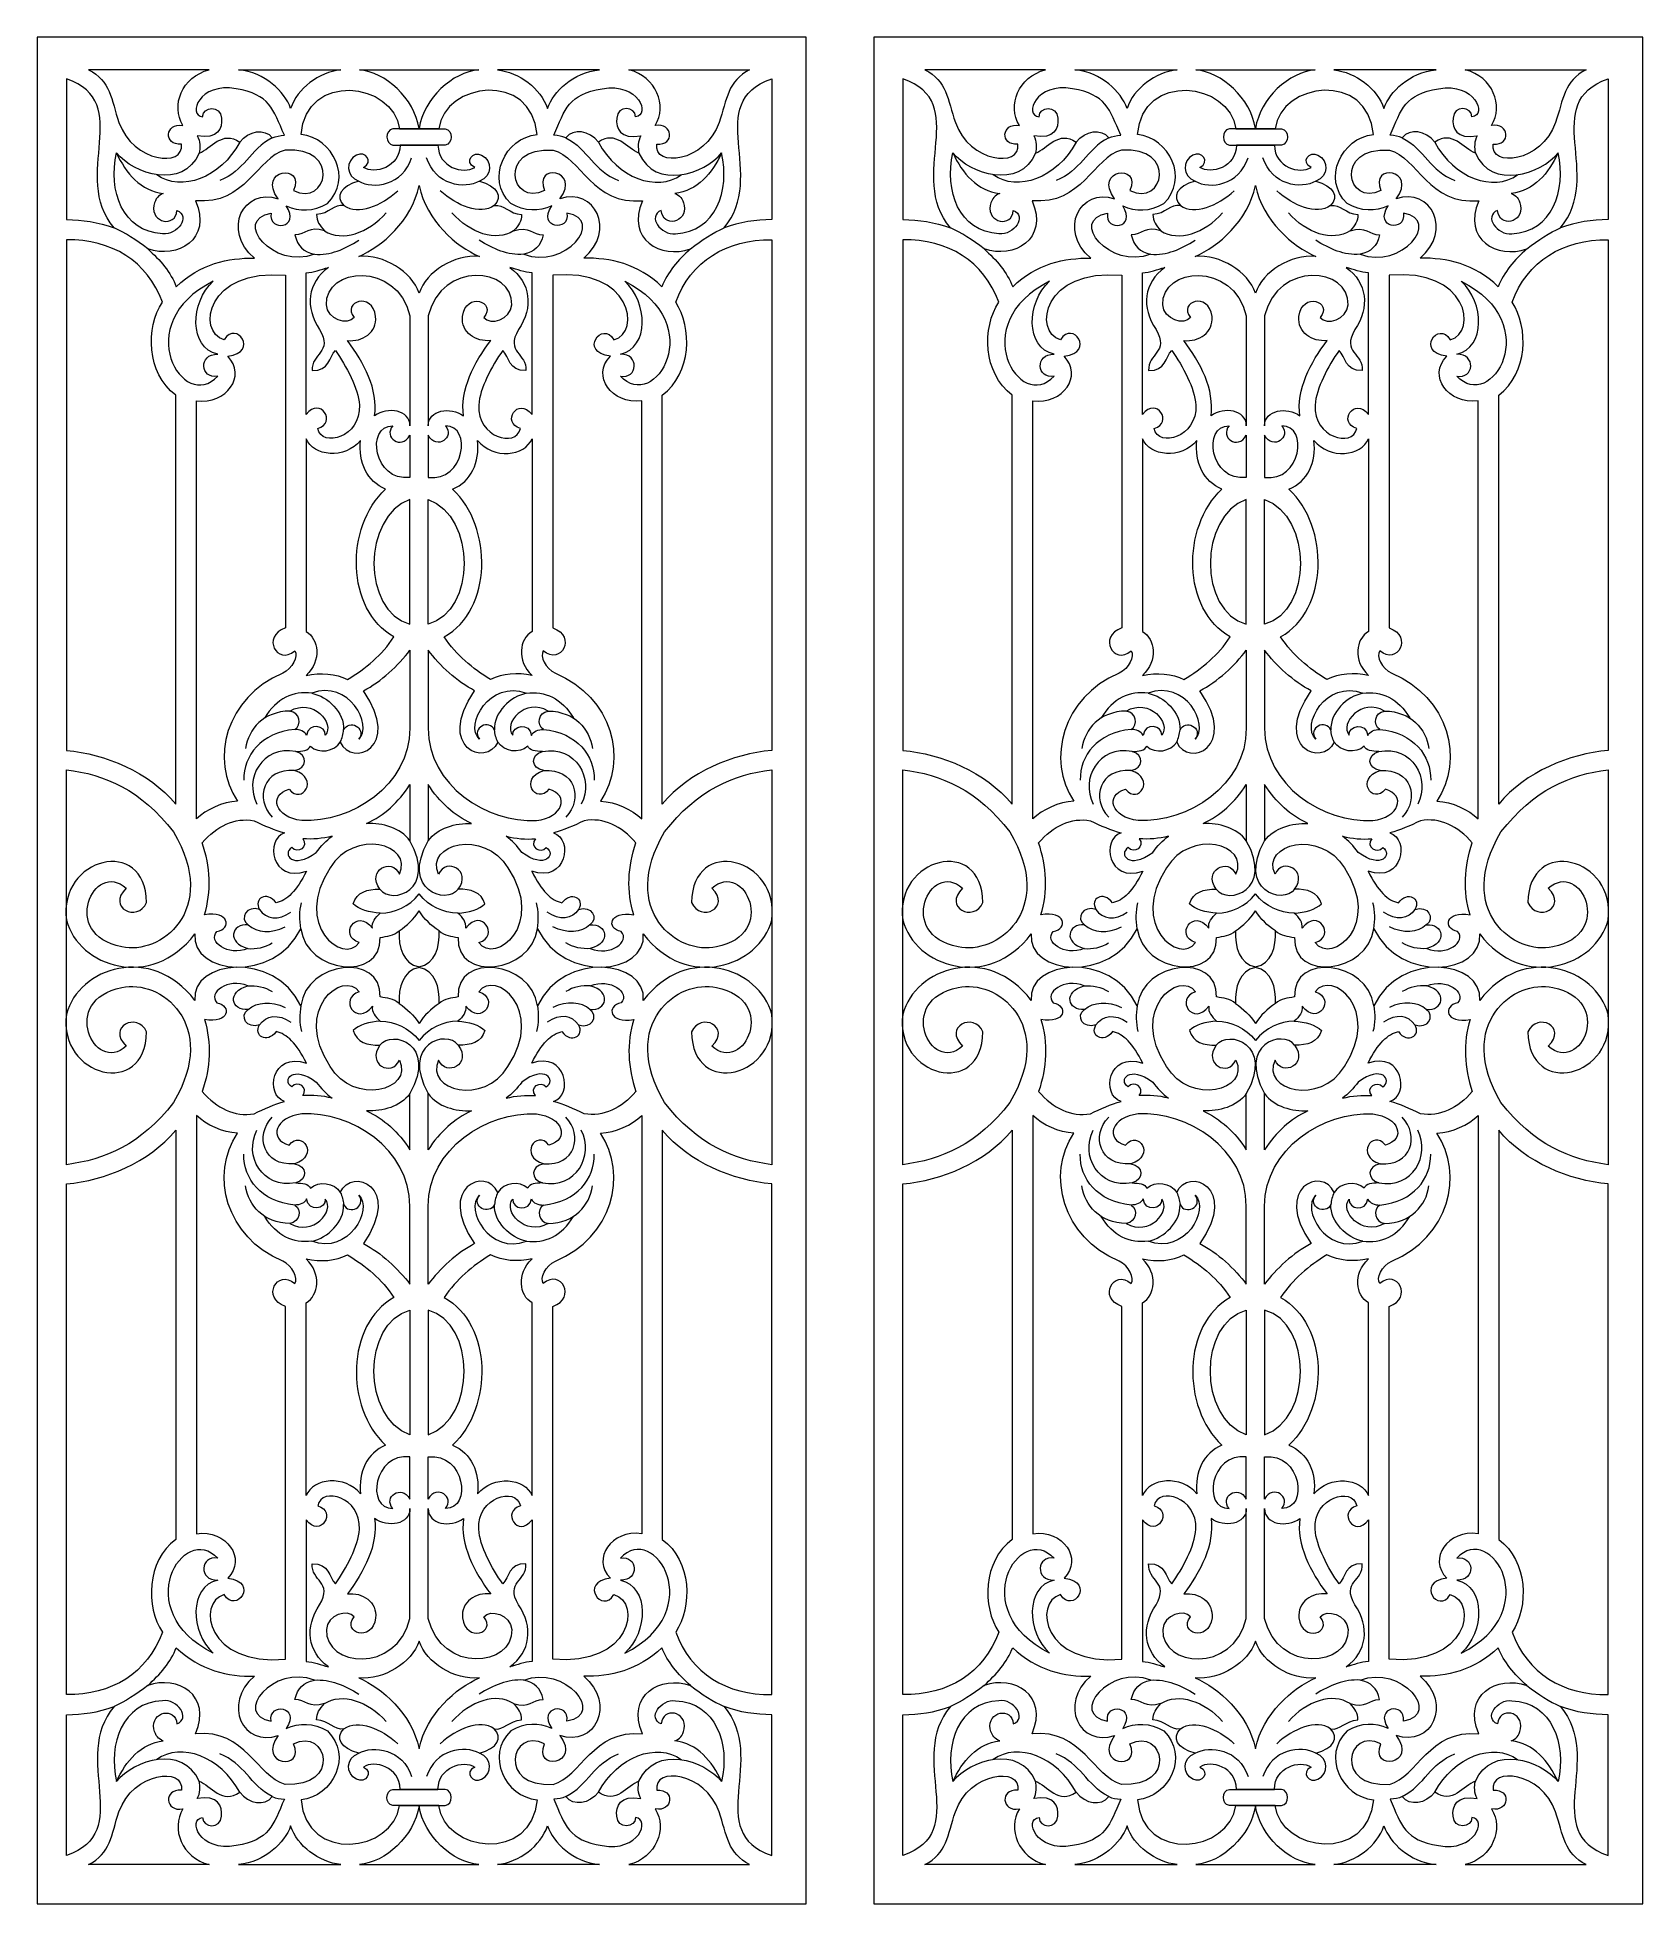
# Model space of a CAD drawing. Header units: centimetres. Extents: x -27.5 to -15.7, y -4.3 to 9.5.
import ezdxf

# ---------------------------------------------------------------- set-up
doc = ezdxf.new("R2010")
doc.units = ezdxf.units.CM
doc.header["$MEASUREMENT"] = 0
doc.layers.add('layer 1', color=7, linetype='Continuous')

msp = doc.modelspace()

# ---------------------------------------------------------------- linework, layer by layer
at = {"layer": 'layer 1', "color": 250, "lineweight": 9}
msp.add_open_spline([(-21.82896, 9.5), (-21.82896, 9.5), (-21.82896, -4.26058), (-21.82896, -4.26058), (-21.82896, -4.26058), (-21.82896, -4.26058), (-27.5, -4.26058), (-27.5, -4.26058), (-27.5, -4.26058), (-27.5, -4.26058), (-27.5, 9.5), (-27.5, 9.5), (-27.5, 9.5), (-27.5, 9.5), (-21.82896, 9.5), (-21.82896, 9.5)], degree=3, knots=[0, 0, 0, 0, 0.2, 0.2, 0.2, 0.2, 0.4, 0.4, 0.4, 0.4, 0.6, 0.6, 0.6, 0.6, 1, 1, 1, 1], dxfattribs=at)
at = {"layer": 'layer 1', "color": 7, "lineweight": 9}
for points, knots in [([(-15.66078, 9.5), (-15.66078, 9.5), (-15.66078, -4.26058), (-15.66078, -4.26058), (-15.66078, -4.26058), (-15.66078, -4.26058), (-21.33182, -4.26058), (-21.33182, -4.26058), (-21.33182, -4.26058), (-21.33182, -4.26058), (-21.33182, 9.5), (-21.33182, 9.5), (-21.33182, 9.5), (-21.33182, 9.5), (-15.66078, 9.5), (-15.66078, 9.5)], [0, 0, 0, 0, 0.2, 0.2, 0.2, 0.2, 0.4, 0.4, 0.4, 0.4, 0.6, 0.6, 0.6, 0.6, 1, 1, 1, 1]), ([(-26.89799, 8.8717), (-26.95489, 9.04242), (-26.96049, 9.18005), (-27.12259, 9.26065), (-27.12259, 9.26065), (-26.82742, 9.26065), (-26.52742, 9.26065), (-26.23227, 9.26065), (-26.23227, 9.26065), (-26.43418, 9.20987), (-26.51689, 8.99579), (-26.42581, 8.85062), (-26.42581, 8.85062), (-26.55851, 8.87377), (-26.57164, 8.7009), (-26.43791, 8.71271), (-26.43791, 8.71271), (-26.41089, 8.53705), (-26.79426, 8.57588), (-26.89799, 8.8717)], [0, 0, 0, 0, 0.16666667, 0.16666667, 0.16666667, 0.16666667, 0.33333333, 0.33333333, 0.33333333, 0.33333333, 0.5, 0.5, 0.5, 0.5, 0.66666667, 0.66666667, 0.66666667, 0.66666667, 1, 1, 1, 1]), ([(-25.77548, 8.20365), (-26.06477, 8.15497), (-25.75896, 7.78375), (-25.45658, 7.9007), (-25.45658, 7.9007), (-25.53631, 7.91841), (-25.58148, 7.95827), (-25.60009, 8.0442), (-25.60009, 8.0442), (-25.52212, 8.04155), (-25.49733, 8.11329), (-25.38216, 8.07343), (-25.38216, 8.07343), (-25.42026, 8.11507), (-25.43974, 8.14342), (-25.44063, 8.19302), (-25.44063, 8.19302), (-25.34938, 8.19657), (-25.31129, 8.27452), (-25.23866, 8.25946), (-25.23866, 8.25946), (-25.30421, 8.32767), (-25.26258, 8.4012), (-25.12971, 8.44017), (-25.12971, 8.44017), (-25.22625, 8.47384), (-25.22625, 8.59077), (-25.14565, 8.63152), (-25.14565, 8.63152), (-25.08363, 8.66652), (-25.01365, 8.5797), (-25.09516, 8.54116), (-25.09516, 8.54116), (-25.01211, 8.48779), (-24.82741, 8.53961), (-24.82408, 8.70592), (-24.82408, 8.70592), (-24.8418, 8.70592), (-24.85951, 8.70592), (-24.87723, 8.70592), (-24.87723, 8.70592), (-24.93438, 8.71256), (-24.93793, 8.8171), (-24.87723, 8.82552), (-24.87723, 8.82552), (-24.86128, 8.82552), (-24.84534, 8.82552), (-24.8294, 8.82552), (-24.8294, 8.82552), (-24.8737, 9.16916), (-25.51647, 9.25298), (-25.5549, 8.78283), (-25.5549, 8.78283), (-25.31882, 8.76046), (-25.17267, 8.45457), (-25.36091, 8.27541), (-25.36091, 8.27541), (-25.46499, 8.21339), (-25.56686, 8.21515), (-25.66386, 8.2568), (-25.66386, 8.2568), (-25.5527, 8.09423), (-25.79808, 8.05879), (-25.77548, 8.20365)], [0, 0, 0, 0, 0.05882353, 0.05882353, 0.05882353, 0.05882353, 0.11764706, 0.11764706, 0.11764706, 0.11764706, 0.17647059, 0.17647059, 0.17647059, 0.17647059, 0.23529412, 0.23529412, 0.23529412, 0.23529412, 0.29411765, 0.29411765, 0.29411765, 0.29411765, 0.35294118, 0.35294118, 0.35294118, 0.35294118, 0.41176471, 0.41176471, 0.41176471, 0.41176471, 0.47058824, 0.47058824, 0.47058824, 0.47058824, 0.52941176, 0.52941176, 0.52941176, 0.52941176, 0.58823529, 0.58823529, 0.58823529, 0.58823529, 0.64705882, 0.64705882, 0.64705882, 0.64705882, 0.70588235, 0.70588235, 0.70588235, 0.70588235, 0.76470588, 0.76470588, 0.76470588, 0.76470588, 0.82352941, 0.82352941, 0.82352941, 0.82352941, 0.88235294, 0.88235294, 0.88235294, 0.88235294, 1, 1, 1, 1]), ([(-26.0164, 9.26065), (-25.81858, 9.23944), (-25.67738, 9.1027), (-25.63167, 8.97567), (-25.63167, 8.97567), (-25.5816, 9.12436), (-25.42566, 9.24159), (-25.26191, 9.26065), (-25.26191, 9.26065), (-25.49729, 9.26065), (-25.781, 9.26065), (-26.0164, 9.26065)], [0, 0, 0, 0, 0.25, 0.25, 0.25, 0.25, 0.5, 0.5, 0.5, 0.5, 1, 1, 1, 1]), ([(-25.12498, 9.26065), (-24.93217, 9.24306), (-24.72043, 9.05259), (-24.68465, 8.82757), (-24.68465, 8.82757), (-24.64888, 9.05259), (-24.43714, 9.24306), (-24.24431, 9.26065), (-24.24431, 9.26065), (-24.53788, 9.26065), (-24.83142, 9.26065), (-25.12498, 9.26065)], [0, 0, 0, 0, 0.25, 0.25, 0.25, 0.25, 0.5, 0.5, 0.5, 0.5, 1, 1, 1, 1]), ([(-23.59383, 8.20365), (-23.30455, 8.15497), (-23.61035, 7.78375), (-23.91274, 7.9007), (-23.91274, 7.9007), (-23.83301, 7.91841), (-23.78784, 7.95827), (-23.76923, 8.0442), (-23.76923, 8.0442), (-23.84718, 8.04155), (-23.87199, 8.11329), (-23.98714, 8.07343), (-23.98714, 8.07343), (-23.94906, 8.11507), (-23.92957, 8.14342), (-23.92869, 8.19302), (-23.92869, 8.19302), (-24.01991, 8.19657), (-24.05801, 8.27452), (-24.13065, 8.25946), (-24.13065, 8.25946), (-24.0651, 8.32767), (-24.10674, 8.4012), (-24.23961, 8.44017), (-24.23961, 8.44017), (-24.14305, 8.47384), (-24.14305, 8.59077), (-24.22367, 8.63152), (-24.22367, 8.63152), (-24.28569, 8.66652), (-24.35567, 8.5797), (-24.27416, 8.54116), (-24.27416, 8.54116), (-24.35721, 8.48779), (-24.54191, 8.53961), (-24.54522, 8.70592), (-24.54522, 8.70592), (-24.52752, 8.70592), (-24.5098, 8.70592), (-24.49209, 8.70592), (-24.49209, 8.70592), (-24.43494, 8.71256), (-24.43139, 8.8171), (-24.49209, 8.82552), (-24.49209, 8.82552), (-24.50803, 8.82552), (-24.52398, 8.82552), (-24.53992, 8.82552), (-24.53992, 8.82552), (-24.49562, 9.16916), (-23.85285, 9.25298), (-23.8144, 8.78283), (-23.8144, 8.78283), (-24.05048, 8.76046), (-24.19665, 8.45457), (-24.0084, 8.27541), (-24.0084, 8.27541), (-23.90431, 8.21339), (-23.80244, 8.21515), (-23.70546, 8.2568), (-23.70546, 8.2568), (-23.81661, 8.09423), (-23.57123, 8.05879), (-23.59383, 8.20365)], [0, 0, 0, 0, 0.05882353, 0.05882353, 0.05882353, 0.05882353, 0.11764706, 0.11764706, 0.11764706, 0.11764706, 0.17647059, 0.17647059, 0.17647059, 0.17647059, 0.23529412, 0.23529412, 0.23529412, 0.23529412, 0.29411765, 0.29411765, 0.29411765, 0.29411765, 0.35294118, 0.35294118, 0.35294118, 0.35294118, 0.41176471, 0.41176471, 0.41176471, 0.41176471, 0.47058824, 0.47058824, 0.47058824, 0.47058824, 0.52941176, 0.52941176, 0.52941176, 0.52941176, 0.58823529, 0.58823529, 0.58823529, 0.58823529, 0.64705882, 0.64705882, 0.64705882, 0.64705882, 0.70588235, 0.70588235, 0.70588235, 0.70588235, 0.76470588, 0.76470588, 0.76470588, 0.76470588, 0.82352941, 0.82352941, 0.82352941, 0.82352941, 0.88235294, 0.88235294, 0.88235294, 0.88235294, 1, 1, 1, 1]), ([(-23.35292, 9.26065), (-23.55074, 9.23944), (-23.69192, 9.1027), (-23.73763, 8.97567), (-23.73763, 8.97567), (-23.7877, 9.12436), (-23.94366, 9.24159), (-24.10741, 9.26065), (-24.10741, 9.26065), (-23.87202, 9.26065), (-23.58831, 9.26065), (-23.35292, 9.26065)], [0, 0, 0, 0, 0.25, 0.25, 0.25, 0.25, 0.5, 0.5, 0.5, 0.5, 1, 1, 1, 1]), ([(-22.47133, 8.8717), (-22.41442, 9.04242), (-22.40883, 9.18005), (-22.24673, 9.26065), (-22.24673, 9.26065), (-22.5419, 9.26065), (-22.84188, 9.26065), (-23.13705, 9.26065), (-23.13705, 9.26065), (-22.93514, 9.20987), (-22.85243, 8.99579), (-22.9435, 8.85062), (-22.9435, 8.85062), (-22.8108, 8.87377), (-22.79767, 8.7009), (-22.93141, 8.71271), (-22.93141, 8.71271), (-22.95843, 8.53705), (-22.57506, 8.57588), (-22.47133, 8.8717)], [0, 0, 0, 0, 0.16666667, 0.16666667, 0.16666667, 0.16666667, 0.33333333, 0.33333333, 0.33333333, 0.33333333, 0.5, 0.5, 0.5, 0.5, 0.66666667, 0.66666667, 0.66666667, 0.66666667, 1, 1, 1, 1]), ([(-20.7298, 8.8717), (-20.7867, 9.04242), (-20.79231, 9.18005), (-20.9544, 9.26065), (-20.9544, 9.26065), (-20.65923, 9.26065), (-20.35923, 9.26065), (-20.06408, 9.26065), (-20.06408, 9.26065), (-20.266, 9.20987), (-20.34871, 8.99579), (-20.25763, 8.85062), (-20.25763, 8.85062), (-20.39033, 8.87377), (-20.40345, 8.7009), (-20.26973, 8.71271), (-20.26973, 8.71271), (-20.24271, 8.53705), (-20.62608, 8.57588), (-20.7298, 8.8717)], [0, 0, 0, 0, 0.16666667, 0.16666667, 0.16666667, 0.16666667, 0.33333333, 0.33333333, 0.33333333, 0.33333333, 0.5, 0.5, 0.5, 0.5, 0.66666667, 0.66666667, 0.66666667, 0.66666667, 1, 1, 1, 1]), ([(-19.6073, 8.20365), (-19.89658, 8.15497), (-19.59077, 7.78375), (-19.28839, 7.9007), (-19.28839, 7.9007), (-19.36813, 7.91841), (-19.4133, 7.95827), (-19.4319, 8.0442), (-19.4319, 8.0442), (-19.35394, 8.04155), (-19.32915, 8.11329), (-19.21398, 8.07343), (-19.21398, 8.07343), (-19.25207, 8.11507), (-19.27156, 8.14342), (-19.27245, 8.19302), (-19.27245, 8.19302), (-19.1812, 8.19657), (-19.14311, 8.27452), (-19.07048, 8.25946), (-19.07048, 8.25946), (-19.13603, 8.32767), (-19.09439, 8.4012), (-18.96152, 8.44017), (-18.96152, 8.44017), (-19.05807, 8.47384), (-19.05807, 8.59077), (-18.97747, 8.63152), (-18.97747, 8.63152), (-18.91545, 8.66652), (-18.84546, 8.5797), (-18.92698, 8.54116), (-18.92698, 8.54116), (-18.84393, 8.48779), (-18.65922, 8.53961), (-18.6559, 8.70592), (-18.6559, 8.70592), (-18.67361, 8.70592), (-18.69133, 8.70592), (-18.70905, 8.70592), (-18.70905, 8.70592), (-18.7662, 8.71256), (-18.76975, 8.8171), (-18.70905, 8.82552), (-18.70905, 8.82552), (-18.6931, 8.82552), (-18.67716, 8.82552), (-18.66122, 8.82552), (-18.66122, 8.82552), (-18.70552, 9.16916), (-19.34828, 9.25298), (-19.38672, 8.78283), (-19.38672, 8.78283), (-19.15064, 8.76046), (-19.00449, 8.45457), (-19.19273, 8.27541), (-19.19273, 8.27541), (-19.29681, 8.21339), (-19.39868, 8.21515), (-19.49568, 8.2568), (-19.49568, 8.2568), (-19.38452, 8.09423), (-19.6299, 8.05879), (-19.6073, 8.20365)], [0, 0, 0, 0, 0.05882353, 0.05882353, 0.05882353, 0.05882353, 0.11764706, 0.11764706, 0.11764706, 0.11764706, 0.17647059, 0.17647059, 0.17647059, 0.17647059, 0.23529412, 0.23529412, 0.23529412, 0.23529412, 0.29411765, 0.29411765, 0.29411765, 0.29411765, 0.35294118, 0.35294118, 0.35294118, 0.35294118, 0.41176471, 0.41176471, 0.41176471, 0.41176471, 0.47058824, 0.47058824, 0.47058824, 0.47058824, 0.52941176, 0.52941176, 0.52941176, 0.52941176, 0.58823529, 0.58823529, 0.58823529, 0.58823529, 0.64705882, 0.64705882, 0.64705882, 0.64705882, 0.70588235, 0.70588235, 0.70588235, 0.70588235, 0.76470588, 0.76470588, 0.76470588, 0.76470588, 0.82352941, 0.82352941, 0.82352941, 0.82352941, 0.88235294, 0.88235294, 0.88235294, 0.88235294, 1, 1, 1, 1]), ([(-19.84822, 9.26065), (-19.6504, 9.23944), (-19.5092, 9.1027), (-19.46349, 8.97567), (-19.46349, 8.97567), (-19.41342, 9.12436), (-19.25747, 9.24159), (-19.09372, 9.26065), (-19.09372, 9.26065), (-19.32911, 9.26065), (-19.61282, 9.26065), (-19.84822, 9.26065)], [0, 0, 0, 0, 0.25, 0.25, 0.25, 0.25, 0.5, 0.5, 0.5, 0.5, 1, 1, 1, 1]), ([(-18.9568, 9.26065), (-18.76399, 9.24306), (-18.55225, 9.05259), (-18.51647, 8.82757), (-18.51647, 8.82757), (-18.4807, 9.05259), (-18.26896, 9.24306), (-18.07613, 9.26065), (-18.07613, 9.26065), (-18.36969, 9.26065), (-18.66324, 9.26065), (-18.9568, 9.26065)], [0, 0, 0, 0, 0.25, 0.25, 0.25, 0.25, 0.5, 0.5, 0.5, 0.5, 1, 1, 1, 1]), ([(-17.42565, 8.20365), (-17.13637, 8.15497), (-17.44216, 7.78375), (-17.74456, 7.9007), (-17.74456, 7.9007), (-17.66483, 7.91841), (-17.61965, 7.95827), (-17.60105, 8.0442), (-17.60105, 8.0442), (-17.679, 8.04155), (-17.70381, 8.11329), (-17.81896, 8.07343), (-17.81896, 8.07343), (-17.78088, 8.11507), (-17.76139, 8.14342), (-17.7605, 8.19302), (-17.7605, 8.19302), (-17.85173, 8.19657), (-17.88983, 8.27452), (-17.96247, 8.25946), (-17.96247, 8.25946), (-17.89692, 8.32767), (-17.93856, 8.4012), (-18.07143, 8.44017), (-18.07143, 8.44017), (-17.97487, 8.47384), (-17.97487, 8.59077), (-18.05549, 8.63152), (-18.05549, 8.63152), (-18.11751, 8.66652), (-18.18749, 8.5797), (-18.10598, 8.54116), (-18.10598, 8.54116), (-18.18903, 8.48779), (-18.37372, 8.53961), (-18.37704, 8.70592), (-18.37704, 8.70592), (-18.35934, 8.70592), (-18.34162, 8.70592), (-18.3239, 8.70592), (-18.3239, 8.70592), (-18.26676, 8.71256), (-18.26321, 8.8171), (-18.3239, 8.82552), (-18.3239, 8.82552), (-18.33985, 8.82552), (-18.3558, 8.82552), (-18.37174, 8.82552), (-18.37174, 8.82552), (-18.32743, 9.16916), (-17.68467, 9.25298), (-17.64622, 8.78283), (-17.64622, 8.78283), (-17.8823, 8.76046), (-18.02847, 8.45457), (-17.84022, 8.27541), (-17.84022, 8.27541), (-17.73613, 8.21339), (-17.63426, 8.21515), (-17.53727, 8.2568), (-17.53727, 8.2568), (-17.64843, 8.09423), (-17.40305, 8.05879), (-17.42565, 8.20365)], [0, 0, 0, 0, 0.05882353, 0.05882353, 0.05882353, 0.05882353, 0.11764706, 0.11764706, 0.11764706, 0.11764706, 0.17647059, 0.17647059, 0.17647059, 0.17647059, 0.23529412, 0.23529412, 0.23529412, 0.23529412, 0.29411765, 0.29411765, 0.29411765, 0.29411765, 0.35294118, 0.35294118, 0.35294118, 0.35294118, 0.41176471, 0.41176471, 0.41176471, 0.41176471, 0.47058824, 0.47058824, 0.47058824, 0.47058824, 0.52941176, 0.52941176, 0.52941176, 0.52941176, 0.58823529, 0.58823529, 0.58823529, 0.58823529, 0.64705882, 0.64705882, 0.64705882, 0.64705882, 0.70588235, 0.70588235, 0.70588235, 0.70588235, 0.76470588, 0.76470588, 0.76470588, 0.76470588, 0.82352941, 0.82352941, 0.82352941, 0.82352941, 0.88235294, 0.88235294, 0.88235294, 0.88235294, 1, 1, 1, 1]), ([(-17.18474, 9.26065), (-17.38256, 9.23944), (-17.52374, 9.1027), (-17.56945, 8.97567), (-17.56945, 8.97567), (-17.61952, 9.12436), (-17.77548, 9.24159), (-17.93923, 9.26065), (-17.93923, 9.26065), (-17.70384, 9.26065), (-17.42013, 9.26065), (-17.18474, 9.26065)], [0, 0, 0, 0, 0.25, 0.25, 0.25, 0.25, 0.5, 0.5, 0.5, 0.5, 1, 1, 1, 1]), ([(-16.30315, 8.8717), (-16.24623, 9.04242), (-16.24064, 9.18005), (-16.07855, 9.26065), (-16.07855, 9.26065), (-16.37371, 9.26065), (-16.6737, 9.26065), (-16.96887, 9.26065), (-16.96887, 9.26065), (-16.76695, 9.20987), (-16.68424, 8.99579), (-16.77532, 8.85062), (-16.77532, 8.85062), (-16.64262, 8.87377), (-16.62949, 8.7009), (-16.76323, 8.71271), (-16.76323, 8.71271), (-16.79024, 8.53705), (-16.40688, 8.57588), (-16.30315, 8.8717)], [0, 0, 0, 0, 0.16666667, 0.16666667, 0.16666667, 0.16666667, 0.33333333, 0.33333333, 0.33333333, 0.33333333, 0.5, 0.5, 0.5, 0.5, 0.66666667, 0.66666667, 0.66666667, 0.66666667, 1, 1, 1, 1]), ([(-26.93385, 8.09458), (-27.05092, 8.1404), (-27.16798, 8.15219), (-27.28505, 8.15657), (-27.28505, 8.15657), (-27.28505, 8.50794), (-27.28505, 8.84154), (-27.28505, 9.1929), (-27.28505, 9.1929), (-26.77736, 9.01914), (-27.25807, 8.4814), (-26.93385, 8.09458)], [0, 0, 0, 0, 0.25, 0.25, 0.25, 0.25, 0.5, 0.5, 0.5, 0.5, 1, 1, 1, 1]), ([(-26.14226, 8.90399), (-26.14604, 8.9999), (-26.28174, 8.99199), (-26.28061, 8.91362), (-26.28061, 8.91362), (-26.39493, 8.92482), (-26.30452, 9.17129), (-26.03446, 9.12052), (-26.03446, 9.12052), (-25.78614, 9.07999), (-25.76185, 8.97131), (-25.67822, 8.77821), (-25.67822, 8.77821), (-25.71325, 8.7753), (-25.73814, 8.7718), (-25.76695, 8.75953), (-25.76695, 8.75953), (-25.8229, 8.83145), (-25.9389, 8.8142), (-26.00743, 8.72683), (-26.00743, 8.72683), (-26.13508, 8.8179), (-26.22069, 8.68014), (-26.30629, 8.64512), (-26.30629, 8.64512), (-26.29775, 8.68248), (-26.29775, 8.73619), (-26.32031, 8.77354), (-26.32031, 8.77354), (-26.16694, 8.74581), (-26.13439, 8.83037), (-26.14226, 8.90399)], [0, 0, 0, 0, 0.11111111, 0.11111111, 0.11111111, 0.11111111, 0.22222222, 0.22222222, 0.22222222, 0.22222222, 0.33333333, 0.33333333, 0.33333333, 0.33333333, 0.44444444, 0.44444444, 0.44444444, 0.44444444, 0.55555556, 0.55555556, 0.55555556, 0.55555556, 0.66666667, 0.66666667, 0.66666667, 0.66666667, 0.77777778, 0.77777778, 0.77777778, 0.77777778, 1, 1, 1, 1]), ([(-23.22704, 8.90399), (-23.22326, 8.9999), (-23.08758, 8.99199), (-23.0887, 8.91362), (-23.0887, 8.91362), (-22.97438, 8.92482), (-23.0648, 9.17129), (-23.33485, 9.12052), (-23.33485, 9.12052), (-23.58318, 9.07999), (-23.60747, 8.97131), (-23.6911, 8.77821), (-23.6911, 8.77821), (-23.65607, 8.7753), (-23.63118, 8.7718), (-23.60237, 8.75953), (-23.60237, 8.75953), (-23.54641, 8.83145), (-23.43042, 8.8142), (-23.36187, 8.72683), (-23.36187, 8.72683), (-23.23424, 8.8179), (-23.14863, 8.68014), (-23.06301, 8.64512), (-23.06301, 8.64512), (-23.07157, 8.68248), (-23.07157, 8.73619), (-23.049, 8.77354), (-23.049, 8.77354), (-23.20238, 8.74581), (-23.23492, 8.83037), (-23.22704, 8.90399)], [0, 0, 0, 0, 0.11111111, 0.11111111, 0.11111111, 0.11111111, 0.22222222, 0.22222222, 0.22222222, 0.22222222, 0.33333333, 0.33333333, 0.33333333, 0.33333333, 0.44444444, 0.44444444, 0.44444444, 0.44444444, 0.55555556, 0.55555556, 0.55555556, 0.55555556, 0.66666667, 0.66666667, 0.66666667, 0.66666667, 0.77777778, 0.77777778, 0.77777778, 0.77777778, 1, 1, 1, 1]), ([(-22.43546, 8.09458), (-22.3184, 8.1404), (-22.20132, 8.15219), (-22.08426, 8.15657), (-22.08426, 8.15657), (-22.08426, 8.50794), (-22.08426, 8.84154), (-22.08426, 9.1929), (-22.08426, 9.1929), (-22.59195, 9.01914), (-22.11125, 8.4814), (-22.43546, 8.09458)], [0, 0, 0, 0, 0.25, 0.25, 0.25, 0.25, 0.5, 0.5, 0.5, 0.5, 1, 1, 1, 1]), ([(-20.76567, 8.09458), (-20.88274, 8.1404), (-20.99979, 8.15219), (-21.11687, 8.15657), (-21.11687, 8.15657), (-21.11687, 8.50794), (-21.11687, 8.84154), (-21.11687, 9.1929), (-21.11687, 9.1929), (-20.60918, 9.01914), (-21.08989, 8.4814), (-20.76567, 8.09458)], [0, 0, 0, 0, 0.25, 0.25, 0.25, 0.25, 0.5, 0.5, 0.5, 0.5, 1, 1, 1, 1]), ([(-19.97407, 8.90399), (-19.97786, 8.9999), (-20.11355, 8.99199), (-20.11243, 8.91362), (-20.11243, 8.91362), (-20.22675, 8.92482), (-20.13634, 9.17129), (-19.86628, 9.12052), (-19.86628, 9.12052), (-19.61796, 9.07999), (-19.59367, 8.97131), (-19.51004, 8.77821), (-19.51004, 8.77821), (-19.54507, 8.7753), (-19.56996, 8.7718), (-19.59877, 8.75953), (-19.59877, 8.75953), (-19.65472, 8.83145), (-19.77072, 8.8142), (-19.83925, 8.72683), (-19.83925, 8.72683), (-19.9669, 8.8179), (-20.05251, 8.68014), (-20.13811, 8.64512), (-20.13811, 8.64512), (-20.12956, 8.68248), (-20.12956, 8.73619), (-20.15213, 8.77354), (-20.15213, 8.77354), (-19.99875, 8.74581), (-19.96621, 8.83037), (-19.97407, 8.90399)], [0, 0, 0, 0, 0.11111111, 0.11111111, 0.11111111, 0.11111111, 0.22222222, 0.22222222, 0.22222222, 0.22222222, 0.33333333, 0.33333333, 0.33333333, 0.33333333, 0.44444444, 0.44444444, 0.44444444, 0.44444444, 0.55555556, 0.55555556, 0.55555556, 0.55555556, 0.66666667, 0.66666667, 0.66666667, 0.66666667, 0.77777778, 0.77777778, 0.77777778, 0.77777778, 1, 1, 1, 1]), ([(-17.05886, 8.90399), (-17.05508, 8.9999), (-16.9194, 8.99199), (-16.92052, 8.91362), (-16.92052, 8.91362), (-16.8062, 8.92482), (-16.89662, 9.17129), (-17.16667, 9.12052), (-17.16667, 9.12052), (-17.41499, 9.07999), (-17.43929, 8.97131), (-17.52292, 8.77821), (-17.52292, 8.77821), (-17.48789, 8.7753), (-17.46299, 8.7718), (-17.43419, 8.75953), (-17.43419, 8.75953), (-17.37822, 8.83145), (-17.26223, 8.8142), (-17.19369, 8.72683), (-17.19369, 8.72683), (-17.06606, 8.8179), (-16.98045, 8.68014), (-16.89482, 8.64512), (-16.89482, 8.64512), (-16.90339, 8.68248), (-16.90339, 8.73619), (-16.88082, 8.77354), (-16.88082, 8.77354), (-17.0342, 8.74581), (-17.06674, 8.83037), (-17.05886, 8.90399)], [0, 0, 0, 0, 0.11111111, 0.11111111, 0.11111111, 0.11111111, 0.22222222, 0.22222222, 0.22222222, 0.22222222, 0.33333333, 0.33333333, 0.33333333, 0.33333333, 0.44444444, 0.44444444, 0.44444444, 0.44444444, 0.55555556, 0.55555556, 0.55555556, 0.55555556, 0.66666667, 0.66666667, 0.66666667, 0.66666667, 0.77777778, 0.77777778, 0.77777778, 0.77777778, 1, 1, 1, 1]), ([(-16.26728, 8.09458), (-16.15022, 8.1404), (-16.03314, 8.15219), (-15.91608, 8.15657), (-15.91608, 8.15657), (-15.91608, 8.50794), (-15.91608, 8.84154), (-15.91608, 9.1929), (-15.91608, 9.1929), (-16.42377, 9.01914), (-15.94307, 8.4814), (-16.26728, 8.09458)], [0, 0, 0, 0, 0.25, 0.25, 0.25, 0.25, 0.5, 0.5, 0.5, 0.5, 1, 1, 1, 1]), ([(-24.8294, 8.82552), (-24.8294, 8.82552), (-24.53992, 8.82552), (-24.53992, 8.82552), (-24.53992, 8.82552), (-24.53992, 8.82552), (-24.8294, 8.82552), (-24.8294, 8.82552)], [0, 0, 0, 0, 0.33333333, 0.33333333, 0.33333333, 0.33333333, 1, 1, 1, 1]), ([(-18.66122, 8.82552), (-18.66122, 8.82552), (-18.37174, 8.82552), (-18.37174, 8.82552), (-18.37174, 8.82552), (-18.37174, 8.82552), (-18.66122, 8.82552), (-18.66122, 8.82552)], [0, 0, 0, 0, 0.33333333, 0.33333333, 0.33333333, 0.33333333, 1, 1, 1, 1]), ([(-25.89865, 7.87188), (-26.09352, 7.87468), (-26.29947, 7.83086), (-26.47512, 7.66135), (-26.47512, 7.66135), (-26.5148, 7.76558), (-26.59584, 7.86039), (-26.68565, 7.93955), (-26.68565, 7.93955), (-26.46759, 7.86437), (-26.20861, 8.00974), (-26.33224, 8.29546), (-26.33224, 8.29546), (-25.96465, 8.26205), (-25.87777, 8.6146), (-25.67308, 8.66891), (-25.67308, 8.66891), (-25.25918, 8.69657), (-25.35956, 8.24446), (-25.61042, 8.37065), (-25.61042, 8.37065), (-25.52276, 8.57414), (-25.88411, 8.5279), (-25.72321, 8.30799), (-25.72321, 8.30799), (-25.97847, 8.39864), (-26.14224, 8.07615), (-25.89865, 7.87188)], [0, 0, 0, 0, 0.125, 0.125, 0.125, 0.125, 0.25, 0.25, 0.25, 0.25, 0.375, 0.375, 0.375, 0.375, 0.5, 0.5, 0.5, 0.5, 0.625, 0.625, 0.625, 0.625, 0.75, 0.75, 0.75, 0.75, 1, 1, 1, 1]), ([(-24.82408, 8.70592), (-24.82408, 8.70592), (-24.54522, 8.70592), (-24.54522, 8.70592), (-24.54522, 8.70592), (-24.54522, 8.70592), (-24.82408, 8.70592), (-24.82408, 8.70592)], [0, 0, 0, 0, 0.33333333, 0.33333333, 0.33333333, 0.33333333, 1, 1, 1, 1]), ([(-23.47067, 7.87188), (-23.27579, 7.87468), (-23.06985, 7.83086), (-22.8942, 7.66135), (-22.8942, 7.66135), (-22.85451, 7.76558), (-22.77347, 7.86039), (-22.68367, 7.93955), (-22.68367, 7.93955), (-22.90171, 7.86437), (-23.16071, 8.00974), (-23.03706, 8.29546), (-23.03706, 8.29546), (-23.40467, 8.26205), (-23.49155, 8.6146), (-23.69624, 8.66891), (-23.69624, 8.66891), (-24.11014, 8.69657), (-24.00976, 8.24446), (-23.75889, 8.37065), (-23.75889, 8.37065), (-23.84654, 8.57414), (-23.4852, 8.5279), (-23.64611, 8.30799), (-23.64611, 8.30799), (-23.39083, 8.39864), (-23.22708, 8.07615), (-23.47067, 7.87188)], [0, 0, 0, 0, 0.125, 0.125, 0.125, 0.125, 0.25, 0.25, 0.25, 0.25, 0.375, 0.375, 0.375, 0.375, 0.5, 0.5, 0.5, 0.5, 0.625, 0.625, 0.625, 0.625, 0.75, 0.75, 0.75, 0.75, 1, 1, 1, 1]), ([(-19.73047, 7.87188), (-19.92534, 7.87468), (-20.13129, 7.83086), (-20.30694, 7.66135), (-20.30694, 7.66135), (-20.34662, 7.76558), (-20.42766, 7.86039), (-20.51747, 7.93955), (-20.51747, 7.93955), (-20.2994, 7.86437), (-20.04042, 8.00974), (-20.16406, 8.29546), (-20.16406, 8.29546), (-19.79647, 8.26205), (-19.70959, 8.6146), (-19.5049, 8.66891), (-19.5049, 8.66891), (-19.09099, 8.69657), (-19.19138, 8.24446), (-19.44224, 8.37065), (-19.44224, 8.37065), (-19.35458, 8.57414), (-19.71593, 8.5279), (-19.55502, 8.30799), (-19.55502, 8.30799), (-19.81029, 8.39864), (-19.97406, 8.07615), (-19.73047, 7.87188)], [0, 0, 0, 0, 0.125, 0.125, 0.125, 0.125, 0.25, 0.25, 0.25, 0.25, 0.375, 0.375, 0.375, 0.375, 0.5, 0.5, 0.5, 0.5, 0.625, 0.625, 0.625, 0.625, 0.75, 0.75, 0.75, 0.75, 1, 1, 1, 1]), ([(-18.6559, 8.70592), (-18.6559, 8.70592), (-18.37704, 8.70592), (-18.37704, 8.70592), (-18.37704, 8.70592), (-18.37704, 8.70592), (-18.6559, 8.70592), (-18.6559, 8.70592)], [0, 0, 0, 0, 0.33333333, 0.33333333, 0.33333333, 0.33333333, 1, 1, 1, 1]), ([(-17.30249, 7.87188), (-17.10761, 7.87468), (-16.90167, 7.83086), (-16.72602, 7.66135), (-16.72602, 7.66135), (-16.68633, 7.76558), (-16.60529, 7.86039), (-16.51549, 7.93955), (-16.51549, 7.93955), (-16.73353, 7.86437), (-16.99252, 8.00974), (-16.86888, 8.29546), (-16.86888, 8.29546), (-17.23649, 8.26205), (-17.32336, 8.6146), (-17.52806, 8.66891), (-17.52806, 8.66891), (-17.94196, 8.69657), (-17.84158, 8.24446), (-17.59071, 8.37065), (-17.59071, 8.37065), (-17.67836, 8.57414), (-17.31702, 8.5279), (-17.47793, 8.30799), (-17.47793, 8.30799), (-17.22265, 8.39864), (-17.05889, 8.07615), (-17.30249, 7.87188)], [0, 0, 0, 0, 0.125, 0.125, 0.125, 0.125, 0.25, 0.25, 0.25, 0.25, 0.375, 0.375, 0.375, 0.375, 0.5, 0.5, 0.5, 0.5, 0.625, 0.625, 0.625, 0.625, 0.75, 0.75, 0.75, 0.75, 1, 1, 1, 1]), ([(-26.91617, 8.64792), (-26.97832, 8.371), (-26.87336, 8.06575), (-26.57622, 8.05234), (-26.57622, 8.05234), (-26.46642, 8.03829), (-26.3654, 8.18235), (-26.47082, 8.22365), (-26.47082, 8.22365), (-26.48012, 8.09382), (-26.66429, 8.1321), (-26.64038, 8.26053), (-26.64038, 8.26053), (-26.62763, 8.31324), (-26.60697, 8.33632), (-26.57095, 8.3475), (-26.57095, 8.3475), (-26.73632, 8.36771), (-26.84744, 8.49771), (-26.91617, 8.64792)], [0, 0, 0, 0, 0.16666667, 0.16666667, 0.16666667, 0.16666667, 0.33333333, 0.33333333, 0.33333333, 0.33333333, 0.5, 0.5, 0.5, 0.5, 0.66666667, 0.66666667, 0.66666667, 0.66666667, 1, 1, 1, 1]), ([(-22.45314, 8.64792), (-22.39098, 8.371), (-22.49596, 8.06575), (-22.79308, 8.05234), (-22.79308, 8.05234), (-22.9029, 8.03829), (-23.00392, 8.18235), (-22.8985, 8.22365), (-22.8985, 8.22365), (-22.8892, 8.09382), (-22.70503, 8.1321), (-22.72894, 8.26053), (-22.72894, 8.26053), (-22.74169, 8.31324), (-22.76235, 8.33632), (-22.79835, 8.3475), (-22.79835, 8.3475), (-22.63299, 8.36771), (-22.52187, 8.49771), (-22.45314, 8.64792)], [0, 0, 0, 0, 0.16666667, 0.16666667, 0.16666667, 0.16666667, 0.33333333, 0.33333333, 0.33333333, 0.33333333, 0.5, 0.5, 0.5, 0.5, 0.66666667, 0.66666667, 0.66666667, 0.66666667, 1, 1, 1, 1]), ([(-20.74799, 8.64792), (-20.81014, 8.371), (-20.70518, 8.06575), (-20.40803, 8.05234), (-20.40803, 8.05234), (-20.29823, 8.03829), (-20.19722, 8.18235), (-20.30263, 8.22365), (-20.30263, 8.22365), (-20.31194, 8.09382), (-20.49611, 8.1321), (-20.4722, 8.26053), (-20.4722, 8.26053), (-20.45945, 8.31324), (-20.43879, 8.33632), (-20.40276, 8.3475), (-20.40276, 8.3475), (-20.56814, 8.36771), (-20.67926, 8.49771), (-20.74799, 8.64792)], [0, 0, 0, 0, 0.16666667, 0.16666667, 0.16666667, 0.16666667, 0.33333333, 0.33333333, 0.33333333, 0.33333333, 0.5, 0.5, 0.5, 0.5, 0.66666667, 0.66666667, 0.66666667, 0.66666667, 1, 1, 1, 1]), ([(-16.28496, 8.64792), (-16.22279, 8.371), (-16.32777, 8.06575), (-16.6249, 8.05234), (-16.6249, 8.05234), (-16.73472, 8.03829), (-16.83573, 8.18235), (-16.73031, 8.22365), (-16.73031, 8.22365), (-16.72101, 8.09382), (-16.53685, 8.1321), (-16.56076, 8.26053), (-16.56076, 8.26053), (-16.57351, 8.31324), (-16.59417, 8.33632), (-16.63017, 8.3475), (-16.63017, 8.3475), (-16.46481, 8.36771), (-16.35369, 8.49771), (-16.28496, 8.64792)], [0, 0, 0, 0, 0.16666667, 0.16666667, 0.16666667, 0.16666667, 0.33333333, 0.33333333, 0.33333333, 0.33333333, 0.5, 0.5, 0.5, 0.5, 0.66666667, 0.66666667, 0.66666667, 0.66666667, 1, 1, 1, 1]), ([(-24.68465, 8.40681), (-24.74002, 8.14421), (-24.9587, 7.95786), (-25.12932, 7.88451), (-25.12932, 7.88451), (-24.9446, 7.9004), (-24.73876, 7.77487), (-24.68465, 7.61277), (-24.68465, 7.61277), (-24.63055, 7.77487), (-24.42472, 7.9004), (-24.24, 7.88451), (-24.24, 7.88451), (-24.41061, 7.95786), (-24.62929, 8.14421), (-24.68465, 8.40681)], [0, 0, 0, 0, 0.2, 0.2, 0.2, 0.2, 0.4, 0.4, 0.4, 0.4, 0.6, 0.6, 0.6, 0.6, 1, 1, 1, 1]), ([(-18.51647, 8.40681), (-18.57184, 8.14421), (-18.79052, 7.95786), (-18.96113, 7.88451), (-18.96113, 7.88451), (-18.77642, 7.9004), (-18.57057, 7.77487), (-18.51647, 7.61277), (-18.51647, 7.61277), (-18.46236, 7.77487), (-18.25653, 7.9004), (-18.07181, 7.88451), (-18.07181, 7.88451), (-18.24243, 7.95786), (-18.46111, 8.14421), (-18.51647, 8.40681)], [0, 0, 0, 0, 0.2, 0.2, 0.2, 0.2, 0.4, 0.4, 0.4, 0.4, 0.6, 0.6, 0.6, 0.6, 1, 1, 1, 1]), ([(-27.28505, 8.00775), (-26.95383, 8.01216), (-26.6867, 7.84909), (-26.57754, 7.5468), (-26.57754, 7.5468), (-26.70069, 7.36013), (-26.69589, 7.02386), (-26.47845, 6.86259), (-26.47845, 6.86259), (-26.47845, 5.86747), (-26.47845, 4.84128), (-26.47845, 3.84614), (-26.47845, 3.84614), (-26.67993, 4.08696), (-26.99795, 4.2144), (-27.28505, 4.24258), (-27.28505, 4.24258), (-27.28505, 5.49293), (-27.28505, 6.75739), (-27.28505, 8.00775)], [0, 0, 0, 0, 0.16666667, 0.16666667, 0.16666667, 0.16666667, 0.33333333, 0.33333333, 0.33333333, 0.33333333, 0.5, 0.5, 0.5, 0.5, 0.66666667, 0.66666667, 0.66666667, 0.66666667, 1, 1, 1, 1]), ([(-22.08426, 8.00775), (-22.41548, 8.01216), (-22.68261, 7.84909), (-22.79178, 7.5468), (-22.79178, 7.5468), (-22.66863, 7.36013), (-22.67343, 7.02386), (-22.89087, 6.86259), (-22.89087, 6.86259), (-22.89087, 5.86747), (-22.89087, 4.84128), (-22.89087, 3.84614), (-22.89087, 3.84614), (-22.68939, 4.08696), (-22.37137, 4.2144), (-22.08426, 4.24258), (-22.08426, 4.24258), (-22.08426, 5.49293), (-22.08426, 6.75739), (-22.08426, 8.00775)], [0, 0, 0, 0, 0.16666667, 0.16666667, 0.16666667, 0.16666667, 0.33333333, 0.33333333, 0.33333333, 0.33333333, 0.5, 0.5, 0.5, 0.5, 0.66666667, 0.66666667, 0.66666667, 0.66666667, 1, 1, 1, 1]), ([(-21.11687, 8.00775), (-20.78565, 8.01216), (-20.51852, 7.84909), (-20.40936, 7.5468), (-20.40936, 7.5468), (-20.53251, 7.36013), (-20.5277, 7.02386), (-20.31026, 6.86259), (-20.31026, 6.86259), (-20.31026, 5.86747), (-20.31026, 4.84128), (-20.31026, 3.84614), (-20.31026, 3.84614), (-20.51175, 4.08696), (-20.82976, 4.2144), (-21.11687, 4.24258), (-21.11687, 4.24258), (-21.11687, 5.49293), (-21.11687, 6.75739), (-21.11687, 8.00775)], [0, 0, 0, 0, 0.16666667, 0.16666667, 0.16666667, 0.16666667, 0.33333333, 0.33333333, 0.33333333, 0.33333333, 0.5, 0.5, 0.5, 0.5, 0.66666667, 0.66666667, 0.66666667, 0.66666667, 1, 1, 1, 1]), ([(-15.91608, 8.00775), (-16.2473, 8.01216), (-16.51443, 7.84909), (-16.62359, 7.5468), (-16.62359, 7.5468), (-16.50045, 7.36013), (-16.50524, 7.02386), (-16.72269, 6.86259), (-16.72269, 6.86259), (-16.72269, 5.86747), (-16.72269, 4.84128), (-16.72269, 3.84614), (-16.72269, 3.84614), (-16.52121, 4.08696), (-16.20318, 4.2144), (-15.91608, 4.24258), (-15.91608, 4.24258), (-15.91608, 5.49293), (-15.91608, 6.75739), (-15.91608, 8.00775)], [0, 0, 0, 0, 0.16666667, 0.16666667, 0.16666667, 0.16666667, 0.33333333, 0.33333333, 0.33333333, 0.33333333, 0.5, 0.5, 0.5, 0.5, 0.66666667, 0.66666667, 0.66666667, 0.66666667, 1, 1, 1, 1]), ([(-25.01214, 6.70811), (-24.91668, 6.77962), (-24.75206, 6.75373), (-24.75206, 6.6364), (-24.75206, 6.6364), (-24.75206, 6.90649), (-24.75206, 7.17658), (-24.75206, 7.44666), (-24.75206, 7.44666), (-24.85185, 7.85588), (-25.37843, 7.80468), (-25.36828, 7.52793), (-25.36828, 7.52793), (-25.36063, 7.41837), (-25.21004, 7.37296), (-25.16273, 7.43471), (-25.16273, 7.43471), (-25.26075, 7.54986), (-25.0281, 7.62873), (-25.00498, 7.44188), (-25.00498, 7.44188), (-24.99261, 7.32555), (-25.10336, 7.25066), (-25.21292, 7.26501), (-25.21292, 7.26501), (-25.09022, 7.10009), (-24.98586, 6.9041), (-25.01214, 6.70811)], [0, 0, 0, 0, 0.125, 0.125, 0.125, 0.125, 0.25, 0.25, 0.25, 0.25, 0.375, 0.375, 0.375, 0.375, 0.5, 0.5, 0.5, 0.5, 0.625, 0.625, 0.625, 0.625, 0.75, 0.75, 0.75, 0.75, 1, 1, 1, 1]), ([(-24.35718, 6.70811), (-24.45262, 6.77962), (-24.61726, 6.75373), (-24.61726, 6.6364), (-24.61726, 6.6364), (-24.61726, 6.90649), (-24.61726, 7.17658), (-24.61726, 7.44666), (-24.61726, 7.44666), (-24.51747, 7.85588), (-23.99089, 7.80468), (-24.00104, 7.52793), (-24.00104, 7.52793), (-24.00869, 7.41837), (-24.15928, 7.37296), (-24.20659, 7.43471), (-24.20659, 7.43471), (-24.10857, 7.54986), (-24.34121, 7.62873), (-24.36433, 7.44188), (-24.36433, 7.44188), (-24.3767, 7.32555), (-24.26596, 7.25066), (-24.1564, 7.26501), (-24.1564, 7.26501), (-24.2791, 7.10009), (-24.38346, 6.9041), (-24.35718, 6.70811)], [0, 0, 0, 0, 0.125, 0.125, 0.125, 0.125, 0.25, 0.25, 0.25, 0.25, 0.375, 0.375, 0.375, 0.375, 0.5, 0.5, 0.5, 0.5, 0.625, 0.625, 0.625, 0.625, 0.75, 0.75, 0.75, 0.75, 1, 1, 1, 1]), ([(-18.84396, 6.70811), (-18.7485, 6.77962), (-18.58388, 6.75373), (-18.58388, 6.6364), (-18.58388, 6.6364), (-18.58388, 6.90649), (-18.58388, 7.17658), (-18.58388, 7.44666), (-18.58388, 7.44666), (-18.68367, 7.85588), (-19.21025, 7.80468), (-19.20009, 7.52793), (-19.20009, 7.52793), (-19.19244, 7.41837), (-19.04186, 7.37296), (-18.99455, 7.43471), (-18.99455, 7.43471), (-19.09257, 7.54986), (-18.85992, 7.62873), (-18.8368, 7.44188), (-18.8368, 7.44188), (-18.82443, 7.32555), (-18.93517, 7.25066), (-19.04473, 7.26501), (-19.04473, 7.26501), (-18.92204, 7.10009), (-18.81768, 6.9041), (-18.84396, 6.70811)], [0, 0, 0, 0, 0.125, 0.125, 0.125, 0.125, 0.25, 0.25, 0.25, 0.25, 0.375, 0.375, 0.375, 0.375, 0.5, 0.5, 0.5, 0.5, 0.625, 0.625, 0.625, 0.625, 0.75, 0.75, 0.75, 0.75, 1, 1, 1, 1]), ([(-18.18899, 6.70811), (-18.28444, 6.77962), (-18.44908, 6.75373), (-18.44908, 6.6364), (-18.44908, 6.6364), (-18.44908, 6.90649), (-18.44908, 7.17658), (-18.44908, 7.44666), (-18.44908, 7.44666), (-18.34928, 7.85588), (-17.82271, 7.80468), (-17.83286, 7.52793), (-17.83286, 7.52793), (-17.8405, 7.41837), (-17.99109, 7.37296), (-18.03841, 7.43471), (-18.03841, 7.43471), (-17.94039, 7.54986), (-18.17303, 7.62873), (-18.19615, 7.44188), (-18.19615, 7.44188), (-18.20852, 7.32555), (-18.09778, 7.25066), (-17.98822, 7.26501), (-17.98822, 7.26501), (-18.11092, 7.10009), (-18.21528, 6.9041), (-18.18899, 6.70811)], [0, 0, 0, 0, 0.125, 0.125, 0.125, 0.125, 0.25, 0.25, 0.25, 0.25, 0.375, 0.375, 0.375, 0.375, 0.5, 0.5, 0.5, 0.5, 0.625, 0.625, 0.625, 0.625, 0.75, 0.75, 0.75, 0.75, 1, 1, 1, 1]), ([(-25.67019, 5.14553), (-25.67019, 6.00246), (-25.67019, 6.88858), (-25.67019, 7.74552), (-25.67019, 7.74552), (-26.24817, 7.8015), (-26.3283, 7.32754), (-26.12141, 7.27017), (-26.12141, 7.27017), (-26.03492, 7.41619), (-25.85908, 7.17838), (-26.09568, 7.14856), (-26.09568, 7.14856), (-25.95416, 7.00358), (-26.10324, 6.79214), (-26.32689, 6.82075), (-26.32689, 6.82075), (-26.32689, 5.79762), (-26.32689, 4.76032), (-26.32689, 3.73719), (-26.32689, 3.73719), (-26.25405, 3.80753), (-26.13489, 3.86205), (-26.02329, 3.86814), (-26.02329, 3.86814), (-26.22733, 4.17371), (-26.11171, 4.63475), (-25.69003, 4.81191), (-25.69003, 4.81191), (-25.61784, 4.8445), (-25.57305, 4.93803), (-25.601, 4.97629), (-25.601, 4.97629), (-25.7318, 4.86359), (-25.85027, 5.08438), (-25.67019, 5.14553)], [0, 0, 0, 0, 0.1, 0.1, 0.1, 0.1, 0.2, 0.2, 0.2, 0.2, 0.3, 0.3, 0.3, 0.3, 0.4, 0.4, 0.4, 0.4, 0.5, 0.5, 0.5, 0.5, 0.6, 0.6, 0.6, 0.6, 0.7, 0.7, 0.7, 0.7, 0.8, 0.8, 0.8, 0.8, 1, 1, 1, 1]), ([(-25.51767, 6.71935), (-25.41259, 6.85754), (-25.28822, 6.65526), (-25.43215, 6.61535), (-25.43215, 6.61535), (-25.40016, 6.47015), (-25.11167, 6.55163), (-25.12462, 6.78782), (-25.12462, 6.78782), (-25.13143, 6.91174), (-25.22083, 7.07557), (-25.30184, 7.1915), (-25.30184, 7.1915), (-25.34957, 7.14183), (-25.34477, 7.04173), (-25.47232, 7.04249), (-25.47232, 7.04249), (-25.48195, 7.17125), (-25.31705, 7.17603), (-25.41799, 7.34472), (-25.41799, 7.34472), (-25.52912, 7.50931), (-25.50804, 7.69125), (-25.35372, 7.80334), (-25.35372, 7.80334), (-25.40838, 7.7869), (-25.46301, 7.76761), (-25.51767, 7.76261), (-25.51767, 7.76261), (-25.51767, 7.41201), (-25.51767, 7.06996), (-25.51767, 6.71935)], [0, 0, 0, 0, 0.11111111, 0.11111111, 0.11111111, 0.11111111, 0.22222222, 0.22222222, 0.22222222, 0.22222222, 0.33333333, 0.33333333, 0.33333333, 0.33333333, 0.44444444, 0.44444444, 0.44444444, 0.44444444, 0.55555556, 0.55555556, 0.55555556, 0.55555556, 0.66666667, 0.66666667, 0.66666667, 0.66666667, 0.77777778, 0.77777778, 0.77777778, 0.77777778, 1, 1, 1, 1]), ([(-23.85165, 6.71935), (-23.95672, 6.85754), (-24.0811, 6.65526), (-23.93717, 6.61535), (-23.93717, 6.61535), (-23.96916, 6.47015), (-24.25765, 6.55163), (-24.24468, 6.78782), (-24.24468, 6.78782), (-24.23789, 6.91174), (-24.14847, 7.07557), (-24.06746, 7.1915), (-24.06746, 7.1915), (-24.01975, 7.14183), (-24.02455, 7.04173), (-23.89698, 7.04249), (-23.89698, 7.04249), (-23.88736, 7.17125), (-24.05227, 7.17603), (-23.95132, 7.34472), (-23.95132, 7.34472), (-23.8402, 7.50931), (-23.86128, 7.69125), (-24.0156, 7.80334), (-24.0156, 7.80334), (-23.96094, 7.7869), (-23.9063, 7.76761), (-23.85165, 7.76261), (-23.85165, 7.76261), (-23.85165, 7.41201), (-23.85165, 7.06996), (-23.85165, 6.71935)], [0, 0, 0, 0, 0.11111111, 0.11111111, 0.11111111, 0.11111111, 0.22222222, 0.22222222, 0.22222222, 0.22222222, 0.33333333, 0.33333333, 0.33333333, 0.33333333, 0.44444444, 0.44444444, 0.44444444, 0.44444444, 0.55555556, 0.55555556, 0.55555556, 0.55555556, 0.66666667, 0.66666667, 0.66666667, 0.66666667, 0.77777778, 0.77777778, 0.77777778, 0.77777778, 1, 1, 1, 1]), ([(-23.69913, 5.14553), (-23.69913, 6.00246), (-23.69913, 6.88858), (-23.69913, 7.74552), (-23.69913, 7.74552), (-23.12114, 7.8015), (-23.04101, 7.32754), (-23.2479, 7.27017), (-23.2479, 7.27017), (-23.3344, 7.41619), (-23.51022, 7.17838), (-23.27364, 7.14856), (-23.27364, 7.14856), (-23.41516, 7.00358), (-23.26608, 6.79214), (-23.04241, 6.82075), (-23.04241, 6.82075), (-23.04241, 5.79762), (-23.04241, 4.76032), (-23.04241, 3.73719), (-23.04241, 3.73719), (-23.11527, 3.80753), (-23.23442, 3.86205), (-23.34601, 3.86814), (-23.34601, 3.86814), (-23.14197, 4.17371), (-23.25759, 4.63475), (-23.67929, 4.81191), (-23.67929, 4.81191), (-23.75148, 4.8445), (-23.79627, 4.93803), (-23.76829, 4.97629), (-23.76829, 4.97629), (-23.63752, 4.86359), (-23.51905, 5.08438), (-23.69913, 5.14553)], [0, 0, 0, 0, 0.1, 0.1, 0.1, 0.1, 0.2, 0.2, 0.2, 0.2, 0.3, 0.3, 0.3, 0.3, 0.4, 0.4, 0.4, 0.4, 0.5, 0.5, 0.5, 0.5, 0.6, 0.6, 0.6, 0.6, 0.7, 0.7, 0.7, 0.7, 0.8, 0.8, 0.8, 0.8, 1, 1, 1, 1]), ([(-19.502, 5.14553), (-19.502, 6.00246), (-19.502, 6.88858), (-19.502, 7.74552), (-19.502, 7.74552), (-20.07999, 7.8015), (-20.16011, 7.32754), (-19.95323, 7.27017), (-19.95323, 7.27017), (-19.86674, 7.41619), (-19.6909, 7.17838), (-19.9275, 7.14856), (-19.9275, 7.14856), (-19.78598, 7.00358), (-19.93506, 6.79214), (-20.15871, 6.82075), (-20.15871, 6.82075), (-20.15871, 5.79762), (-20.15871, 4.76032), (-20.15871, 3.73719), (-20.15871, 3.73719), (-20.08586, 3.80753), (-19.96671, 3.86205), (-19.85511, 3.86814), (-19.85511, 3.86814), (-20.05914, 4.17371), (-19.94352, 4.63475), (-19.52185, 4.81191), (-19.52185, 4.81191), (-19.44965, 4.8445), (-19.40487, 4.93803), (-19.43282, 4.97629), (-19.43282, 4.97629), (-19.56362, 4.86359), (-19.68209, 5.08438), (-19.502, 5.14553)], [0, 0, 0, 0, 0.1, 0.1, 0.1, 0.1, 0.2, 0.2, 0.2, 0.2, 0.3, 0.3, 0.3, 0.3, 0.4, 0.4, 0.4, 0.4, 0.5, 0.5, 0.5, 0.5, 0.6, 0.6, 0.6, 0.6, 0.7, 0.7, 0.7, 0.7, 0.8, 0.8, 0.8, 0.8, 1, 1, 1, 1]), ([(-19.34949, 6.71935), (-19.24441, 6.85754), (-19.12004, 6.65526), (-19.26397, 6.61535), (-19.26397, 6.61535), (-19.23198, 6.47015), (-18.94349, 6.55163), (-18.95643, 6.78782), (-18.95643, 6.78782), (-18.96325, 6.91174), (-19.05265, 7.07557), (-19.13366, 7.1915), (-19.13366, 7.1915), (-19.18139, 7.14183), (-19.17658, 7.04173), (-19.30414, 7.04249), (-19.30414, 7.04249), (-19.31377, 7.17125), (-19.14887, 7.17603), (-19.24981, 7.34472), (-19.24981, 7.34472), (-19.36094, 7.50931), (-19.33985, 7.69125), (-19.18554, 7.80334), (-19.18554, 7.80334), (-19.2402, 7.7869), (-19.29483, 7.76761), (-19.34949, 7.76261), (-19.34949, 7.76261), (-19.34949, 7.41201), (-19.34949, 7.06996), (-19.34949, 6.71935)], [0, 0, 0, 0, 0.11111111, 0.11111111, 0.11111111, 0.11111111, 0.22222222, 0.22222222, 0.22222222, 0.22222222, 0.33333333, 0.33333333, 0.33333333, 0.33333333, 0.44444444, 0.44444444, 0.44444444, 0.44444444, 0.55555556, 0.55555556, 0.55555556, 0.55555556, 0.66666667, 0.66666667, 0.66666667, 0.66666667, 0.77777778, 0.77777778, 0.77777778, 0.77777778, 1, 1, 1, 1]), ([(-17.68346, 6.71935), (-17.78854, 6.85754), (-17.91291, 6.65526), (-17.76899, 6.61535), (-17.76899, 6.61535), (-17.80097, 6.47015), (-18.08947, 6.55163), (-18.0765, 6.78782), (-18.0765, 6.78782), (-18.06971, 6.91174), (-17.98028, 7.07557), (-17.89928, 7.1915), (-17.89928, 7.1915), (-17.85157, 7.14183), (-17.85636, 7.04173), (-17.7288, 7.04249), (-17.7288, 7.04249), (-17.71918, 7.17125), (-17.88409, 7.17603), (-17.78314, 7.34472), (-17.78314, 7.34472), (-17.67202, 7.50931), (-17.6931, 7.69125), (-17.84741, 7.80334), (-17.84741, 7.80334), (-17.79276, 7.7869), (-17.73812, 7.76761), (-17.68346, 7.76261), (-17.68346, 7.76261), (-17.68346, 7.41201), (-17.68346, 7.06996), (-17.68346, 6.71935)], [0, 0, 0, 0, 0.11111111, 0.11111111, 0.11111111, 0.11111111, 0.22222222, 0.22222222, 0.22222222, 0.22222222, 0.33333333, 0.33333333, 0.33333333, 0.33333333, 0.44444444, 0.44444444, 0.44444444, 0.44444444, 0.55555556, 0.55555556, 0.55555556, 0.55555556, 0.66666667, 0.66666667, 0.66666667, 0.66666667, 0.77777778, 0.77777778, 0.77777778, 0.77777778, 1, 1, 1, 1]), ([(-17.53095, 5.14553), (-17.53095, 6.00246), (-17.53095, 6.88858), (-17.53095, 7.74552), (-17.53095, 7.74552), (-16.95296, 7.8015), (-16.87282, 7.32754), (-17.07972, 7.27017), (-17.07972, 7.27017), (-17.16622, 7.41619), (-17.34204, 7.17838), (-17.10546, 7.14856), (-17.10546, 7.14856), (-17.24698, 7.00358), (-17.09789, 6.79214), (-16.87423, 6.82075), (-16.87423, 6.82075), (-16.87423, 5.79762), (-16.87423, 4.76032), (-16.87423, 3.73719), (-16.87423, 3.73719), (-16.94709, 3.80753), (-17.06624, 3.86205), (-17.17783, 3.86814), (-17.17783, 3.86814), (-16.97379, 4.17371), (-17.08941, 4.63475), (-17.51111, 4.81191), (-17.51111, 4.81191), (-17.5833, 4.8445), (-17.62808, 4.93803), (-17.60011, 4.97629), (-17.60011, 4.97629), (-17.46934, 4.86359), (-17.35087, 5.08438), (-17.53095, 5.14553)], [0, 0, 0, 0, 0.1, 0.1, 0.1, 0.1, 0.2, 0.2, 0.2, 0.2, 0.3, 0.3, 0.3, 0.3, 0.4, 0.4, 0.4, 0.4, 0.5, 0.5, 0.5, 0.5, 0.6, 0.6, 0.6, 0.6, 0.7, 0.7, 0.7, 0.7, 0.8, 0.8, 0.8, 0.8, 1, 1, 1, 1]), ([(-26.16906, 7.16302), (-26.31426, 7.16896), (-26.29805, 6.9765), (-26.16906, 7.00255), (-26.16906, 7.00255), (-26.42078, 6.72602), (-26.82757, 7.38949), (-26.20272, 7.70138), (-26.20272, 7.70138), (-26.37268, 7.54457), (-26.38476, 7.2137), (-26.16906, 7.16302)], [0, 0, 0, 0, 0.25, 0.25, 0.25, 0.25, 0.5, 0.5, 0.5, 0.5, 1, 1, 1, 1]), ([(-23.20024, 7.16302), (-23.05506, 7.16896), (-23.07127, 6.9765), (-23.20024, 7.00255), (-23.20024, 7.00255), (-22.94854, 6.72602), (-22.54175, 7.38949), (-23.1666, 7.70138), (-23.1666, 7.70138), (-22.99664, 7.54457), (-22.98456, 7.2137), (-23.20024, 7.16302)], [0, 0, 0, 0, 0.25, 0.25, 0.25, 0.25, 0.5, 0.5, 0.5, 0.5, 1, 1, 1, 1]), ([(-20.00088, 7.16302), (-20.14608, 7.16896), (-20.12987, 6.9765), (-20.00088, 7.00255), (-20.00088, 7.00255), (-20.2526, 6.72602), (-20.65939, 7.38949), (-20.03454, 7.70138), (-20.03454, 7.70138), (-20.2045, 7.54457), (-20.21658, 7.2137), (-20.00088, 7.16302)], [0, 0, 0, 0, 0.25, 0.25, 0.25, 0.25, 0.5, 0.5, 0.5, 0.5, 1, 1, 1, 1]), ([(-17.03206, 7.16302), (-16.88688, 7.16896), (-16.90309, 6.9765), (-17.03206, 7.00255), (-17.03206, 7.00255), (-16.78036, 6.72602), (-16.37356, 7.38949), (-16.99842, 7.70138), (-16.99842, 7.70138), (-16.82846, 7.54457), (-16.81638, 7.2137), (-17.03206, 7.16302)], [0, 0, 0, 0, 0.25, 0.25, 0.25, 0.25, 0.5, 0.5, 0.5, 0.5, 1, 1, 1, 1]), ([(-24.75206, 6.25541), (-24.75206, 6.35615), (-24.75206, 6.46582), (-24.75206, 6.56657), (-24.75206, 6.56657), (-24.81595, 6.45151), (-24.95114, 6.55398), (-24.87835, 6.63506), (-24.87835, 6.63506), (-25.07961, 6.63921), (-25.01996, 6.22028), (-24.75206, 6.25541)], [0, 0, 0, 0, 0.25, 0.25, 0.25, 0.25, 0.5, 0.5, 0.5, 0.5, 1, 1, 1, 1]), ([(-24.61726, 6.25541), (-24.61726, 6.35615), (-24.61726, 6.46582), (-24.61726, 6.56657), (-24.61726, 6.56657), (-24.55335, 6.45151), (-24.41818, 6.55398), (-24.49096, 6.63506), (-24.49096, 6.63506), (-24.2897, 6.63921), (-24.34935, 6.22028), (-24.61726, 6.25541)], [0, 0, 0, 0, 0.25, 0.25, 0.25, 0.25, 0.5, 0.5, 0.5, 0.5, 1, 1, 1, 1]), ([(-18.58388, 6.25541), (-18.58388, 6.35615), (-18.58388, 6.46582), (-18.58388, 6.56657), (-18.58388, 6.56657), (-18.64776, 6.45151), (-18.78296, 6.55398), (-18.71017, 6.63506), (-18.71017, 6.63506), (-18.91143, 6.63921), (-18.85177, 6.22028), (-18.58388, 6.25541)], [0, 0, 0, 0, 0.25, 0.25, 0.25, 0.25, 0.5, 0.5, 0.5, 0.5, 1, 1, 1, 1]), ([(-18.44908, 6.25541), (-18.44908, 6.35615), (-18.44908, 6.46582), (-18.44908, 6.56657), (-18.44908, 6.56657), (-18.38517, 6.45151), (-18.24999, 6.55398), (-18.32278, 6.63506), (-18.32278, 6.63506), (-18.12152, 6.63921), (-18.18117, 6.22028), (-18.44908, 6.25541)], [0, 0, 0, 0, 0.25, 0.25, 0.25, 0.25, 0.5, 0.5, 0.5, 0.5, 1, 1, 1, 1]), ([(-24.87032, 5.07919), (-24.95979, 4.94382), (-25.07754, 4.84784), (-25.2121, 4.76476), (-25.2121, 4.76476), (-25.29918, 4.81023), (-25.4112, 4.81801), (-25.51767, 4.79459), (-25.51767, 4.79459), (-25.40155, 4.90512), (-25.42454, 5.06457), (-25.51767, 5.11909), (-25.51767, 5.11909), (-25.51767, 5.59276), (-25.51767, 6.06643), (-25.51767, 6.5401), (-25.51767, 6.5401), (-25.46594, 6.41168), (-25.23263, 6.38506), (-25.11585, 6.52782), (-25.11585, 6.52782), (-25.13447, 6.36514), (-25.06911, 6.22635), (-24.9317, 6.16873), (-24.9317, 6.16873), (-25.23097, 5.88919), (-25.22585, 5.27895), (-24.87032, 5.07919)], [0, 0, 0, 0, 0.125, 0.125, 0.125, 0.125, 0.25, 0.25, 0.25, 0.25, 0.375, 0.375, 0.375, 0.375, 0.5, 0.5, 0.5, 0.5, 0.625, 0.625, 0.625, 0.625, 0.75, 0.75, 0.75, 0.75, 1, 1, 1, 1]), ([(-24.49898, 5.07919), (-24.40951, 4.94382), (-24.29178, 4.84784), (-24.15722, 4.76476), (-24.15722, 4.76476), (-24.07014, 4.81023), (-23.95811, 4.81801), (-23.85165, 4.79459), (-23.85165, 4.79459), (-23.96777, 4.90512), (-23.94478, 5.06457), (-23.85165, 5.11909), (-23.85165, 5.11909), (-23.85165, 5.59276), (-23.85165, 6.06643), (-23.85165, 6.5401), (-23.85165, 6.5401), (-23.90336, 6.41168), (-24.13668, 6.38506), (-24.25345, 6.52782), (-24.25345, 6.52782), (-24.23483, 6.36514), (-24.30019, 6.22635), (-24.4376, 6.16873), (-24.4376, 6.16873), (-24.13835, 5.88919), (-24.14347, 5.27895), (-24.49898, 5.07919)], [0, 0, 0, 0, 0.125, 0.125, 0.125, 0.125, 0.25, 0.25, 0.25, 0.25, 0.375, 0.375, 0.375, 0.375, 0.5, 0.5, 0.5, 0.5, 0.625, 0.625, 0.625, 0.625, 0.75, 0.75, 0.75, 0.75, 1, 1, 1, 1]), ([(-18.70214, 5.07919), (-18.79161, 4.94382), (-18.90936, 4.84784), (-19.04392, 4.76476), (-19.04392, 4.76476), (-19.131, 4.81023), (-19.24302, 4.81801), (-19.34949, 4.79459), (-19.34949, 4.79459), (-19.23337, 4.90512), (-19.25636, 5.06457), (-19.34949, 5.11909), (-19.34949, 5.11909), (-19.34949, 5.59276), (-19.34949, 6.06643), (-19.34949, 6.5401), (-19.34949, 6.5401), (-19.29776, 6.41168), (-19.06445, 6.38506), (-18.94767, 6.52782), (-18.94767, 6.52782), (-18.96629, 6.36514), (-18.90093, 6.22635), (-18.76352, 6.16873), (-18.76352, 6.16873), (-19.06279, 5.88919), (-19.05767, 5.27895), (-18.70214, 5.07919)], [0, 0, 0, 0, 0.125, 0.125, 0.125, 0.125, 0.25, 0.25, 0.25, 0.25, 0.375, 0.375, 0.375, 0.375, 0.5, 0.5, 0.5, 0.5, 0.625, 0.625, 0.625, 0.625, 0.75, 0.75, 0.75, 0.75, 1, 1, 1, 1]), ([(-18.3308, 5.07919), (-18.24132, 4.94382), (-18.1236, 4.84784), (-17.98904, 4.76476), (-17.98904, 4.76476), (-17.90196, 4.81023), (-17.78993, 4.81801), (-17.68346, 4.79459), (-17.68346, 4.79459), (-17.79959, 4.90512), (-17.7766, 5.06457), (-17.68346, 5.11909), (-17.68346, 5.11909), (-17.68346, 5.59276), (-17.68346, 6.06643), (-17.68346, 6.5401), (-17.68346, 6.5401), (-17.73517, 6.41168), (-17.96849, 6.38506), (-18.08527, 6.52782), (-18.08527, 6.52782), (-18.06665, 6.36514), (-18.13201, 6.22635), (-18.26942, 6.16873), (-18.26942, 6.16873), (-17.97016, 5.88919), (-17.97528, 5.27895), (-18.3308, 5.07919)], [0, 0, 0, 0, 0.125, 0.125, 0.125, 0.125, 0.25, 0.25, 0.25, 0.25, 0.375, 0.375, 0.375, 0.375, 0.5, 0.5, 0.5, 0.5, 0.625, 0.625, 0.625, 0.625, 0.75, 0.75, 0.75, 0.75, 1, 1, 1, 1]), ([(-24.75206, 5.17256), (-25.10637, 5.26967), (-25.10451, 5.96664), (-24.75206, 6.09192), (-24.75206, 6.09192), (-24.75206, 5.78547), (-24.75206, 5.47901), (-24.75206, 5.17256)], [0, 0, 0, 0, 0.33333333, 0.33333333, 0.33333333, 0.33333333, 1, 1, 1, 1]), ([(-24.61726, 5.17256), (-24.26294, 5.26967), (-24.26481, 5.96664), (-24.61726, 6.09192), (-24.61726, 6.09192), (-24.61726, 5.78547), (-24.61726, 5.47901), (-24.61726, 5.17256)], [0, 0, 0, 0, 0.33333333, 0.33333333, 0.33333333, 0.33333333, 1, 1, 1, 1]), ([(-18.58388, 5.17256), (-18.93818, 5.26967), (-18.93632, 5.96664), (-18.58388, 6.09192), (-18.58388, 6.09192), (-18.58388, 5.78547), (-18.58388, 5.47901), (-18.58388, 5.17256)], [0, 0, 0, 0, 0.33333333, 0.33333333, 0.33333333, 0.33333333, 1, 1, 1, 1]), ([(-18.44908, 5.17256), (-18.09476, 5.26967), (-18.09662, 5.96664), (-18.44908, 6.09192), (-18.44908, 6.09192), (-18.44908, 5.78547), (-18.44908, 5.47901), (-18.44908, 5.17256)], [0, 0, 0, 0, 0.33333333, 0.33333333, 0.33333333, 0.33333333, 1, 1, 1, 1]), ([(-25.64267, 3.9565), (-25.79874, 3.91265), (-25.74562, 3.74709), (-25.54991, 3.72615), (-25.54991, 3.72615), (-25.18459, 3.70513), (-24.75206, 3.98486), (-24.75206, 4.40544), (-24.75206, 4.40544), (-24.75206, 4.59746), (-24.75206, 4.78948), (-24.75206, 4.9815), (-24.75206, 4.9815), (-24.83596, 4.86862), (-24.96583, 4.74953), (-25.0944, 4.68215), (-25.0944, 4.68215), (-24.80403, 4.26229), (-25.18256, 4.11317), (-25.26533, 4.30415), (-25.26533, 4.30415), (-25.30726, 4.23615), (-25.42618, 4.21189), (-25.48557, 4.27456), (-25.48557, 4.27456), (-25.49972, 4.23941), (-25.54468, 4.23506), (-25.59403, 4.23513), (-25.59403, 4.23513), (-25.50511, 4.21101), (-25.50717, 4.10801), (-25.6039, 4.09378), (-25.6039, 4.09378), (-25.41631, 4.03597), (-25.54757, 3.83572), (-25.64267, 3.9565)], [0, 0, 0, 0, 0.1, 0.1, 0.1, 0.1, 0.2, 0.2, 0.2, 0.2, 0.3, 0.3, 0.3, 0.3, 0.4, 0.4, 0.4, 0.4, 0.5, 0.5, 0.5, 0.5, 0.6, 0.6, 0.6, 0.6, 0.7, 0.7, 0.7, 0.7, 0.8, 0.8, 0.8, 0.8, 1, 1, 1, 1]), ([(-23.72665, 3.9565), (-23.57058, 3.91265), (-23.6237, 3.74709), (-23.81939, 3.72615), (-23.81939, 3.72615), (-24.18472, 3.70513), (-24.61726, 3.98486), (-24.61726, 4.40544), (-24.61726, 4.40544), (-24.61726, 4.59746), (-24.61726, 4.78948), (-24.61726, 4.9815), (-24.61726, 4.9815), (-24.53336, 4.86862), (-24.40347, 4.74953), (-24.2749, 4.68215), (-24.2749, 4.68215), (-24.56528, 4.26229), (-24.18676, 4.11317), (-24.10398, 4.30415), (-24.10398, 4.30415), (-24.06206, 4.23615), (-23.94314, 4.21189), (-23.88375, 4.27456), (-23.88375, 4.27456), (-23.8696, 4.23941), (-23.82464, 4.23506), (-23.77529, 4.23513), (-23.77529, 4.23513), (-23.86421, 4.21101), (-23.86214, 4.10801), (-23.76542, 4.09378), (-23.76542, 4.09378), (-23.95301, 4.03597), (-23.82175, 3.83572), (-23.72665, 3.9565)], [0, 0, 0, 0, 0.1, 0.1, 0.1, 0.1, 0.2, 0.2, 0.2, 0.2, 0.3, 0.3, 0.3, 0.3, 0.4, 0.4, 0.4, 0.4, 0.5, 0.5, 0.5, 0.5, 0.6, 0.6, 0.6, 0.6, 0.7, 0.7, 0.7, 0.7, 0.8, 0.8, 0.8, 0.8, 1, 1, 1, 1]), ([(-19.47448, 3.9565), (-19.63056, 3.91265), (-19.57744, 3.74709), (-19.38173, 3.72615), (-19.38173, 3.72615), (-19.01641, 3.70513), (-18.58388, 3.98486), (-18.58388, 4.40544), (-18.58388, 4.40544), (-18.58388, 4.59746), (-18.58388, 4.78948), (-18.58388, 4.9815), (-18.58388, 4.9815), (-18.66778, 4.86862), (-18.79765, 4.74953), (-18.92622, 4.68215), (-18.92622, 4.68215), (-18.63585, 4.26229), (-19.01437, 4.11317), (-19.09715, 4.30415), (-19.09715, 4.30415), (-19.13908, 4.23615), (-19.25799, 4.21189), (-19.31739, 4.27456), (-19.31739, 4.27456), (-19.33154, 4.23941), (-19.37649, 4.23506), (-19.42585, 4.23513), (-19.42585, 4.23513), (-19.33693, 4.21101), (-19.33899, 4.10801), (-19.43572, 4.09378), (-19.43572, 4.09378), (-19.24813, 4.03597), (-19.37939, 3.83572), (-19.47448, 3.9565)], [0, 0, 0, 0, 0.1, 0.1, 0.1, 0.1, 0.2, 0.2, 0.2, 0.2, 0.3, 0.3, 0.3, 0.3, 0.4, 0.4, 0.4, 0.4, 0.5, 0.5, 0.5, 0.5, 0.6, 0.6, 0.6, 0.6, 0.7, 0.7, 0.7, 0.7, 0.8, 0.8, 0.8, 0.8, 1, 1, 1, 1]), ([(-17.55847, 3.9565), (-17.4024, 3.91265), (-17.45551, 3.74709), (-17.6512, 3.72615), (-17.6512, 3.72615), (-18.01654, 3.70513), (-18.44908, 3.98486), (-18.44908, 4.40544), (-18.44908, 4.40544), (-18.44908, 4.59746), (-18.44908, 4.78948), (-18.44908, 4.9815), (-18.44908, 4.9815), (-18.36518, 4.86862), (-18.23528, 4.74953), (-18.10672, 4.68215), (-18.10672, 4.68215), (-18.3971, 4.26229), (-18.01858, 4.11317), (-17.9358, 4.30415), (-17.9358, 4.30415), (-17.89387, 4.23615), (-17.77496, 4.21189), (-17.71557, 4.27456), (-17.71557, 4.27456), (-17.70141, 4.23941), (-17.65646, 4.23506), (-17.60711, 4.23513), (-17.60711, 4.23513), (-17.69603, 4.21101), (-17.69395, 4.10801), (-17.59724, 4.09378), (-17.59724, 4.09378), (-17.78483, 4.03597), (-17.65356, 3.83572), (-17.55847, 3.9565)], [0, 0, 0, 0, 0.1, 0.1, 0.1, 0.1, 0.2, 0.2, 0.2, 0.2, 0.3, 0.3, 0.3, 0.3, 0.4, 0.4, 0.4, 0.4, 0.5, 0.5, 0.5, 0.5, 0.6, 0.6, 0.6, 0.6, 0.7, 0.7, 0.7, 0.7, 0.8, 0.8, 0.8, 0.8, 1, 1, 1, 1]), ([(-25.24099, 4.39308), (-25.23387, 4.5231), (-25.35954, 4.64086), (-25.47573, 4.66339), (-25.47573, 4.66339), (-25.20618, 4.76925), (-25.01786, 4.4282), (-25.12954, 4.32432), (-25.12954, 4.32432), (-25.06672, 4.41088), (-25.20502, 4.47569), (-25.24099, 4.39308)], [0, 0, 0, 0, 0.25, 0.25, 0.25, 0.25, 0.5, 0.5, 0.5, 0.5, 1, 1, 1, 1]), ([(-24.12832, 4.39308), (-24.13544, 4.5231), (-24.00977, 4.64086), (-23.89358, 4.66339), (-23.89358, 4.66339), (-24.16314, 4.76925), (-24.35146, 4.4282), (-24.23976, 4.32432), (-24.23976, 4.32432), (-24.3026, 4.41088), (-24.1643, 4.47569), (-24.12832, 4.39308)], [0, 0, 0, 0, 0.25, 0.25, 0.25, 0.25, 0.5, 0.5, 0.5, 0.5, 1, 1, 1, 1]), ([(-19.07281, 4.39308), (-19.06568, 4.5231), (-19.19136, 4.64086), (-19.30755, 4.66339), (-19.30755, 4.66339), (-19.03799, 4.76925), (-18.84968, 4.4282), (-18.96135, 4.32432), (-18.96135, 4.32432), (-18.89853, 4.41088), (-19.03684, 4.47569), (-19.07281, 4.39308)], [0, 0, 0, 0, 0.25, 0.25, 0.25, 0.25, 0.5, 0.5, 0.5, 0.5, 1, 1, 1, 1]), ([(-17.96014, 4.39308), (-17.96726, 4.5231), (-17.84159, 4.64086), (-17.7254, 4.66339), (-17.7254, 4.66339), (-17.99496, 4.76925), (-18.18327, 4.4282), (-18.07158, 4.32432), (-18.07158, 4.32432), (-18.13442, 4.41088), (-17.99612, 4.47569), (-17.96014, 4.39308)], [0, 0, 0, 0, 0.25, 0.25, 0.25, 0.25, 0.5, 0.5, 0.5, 0.5, 1, 1, 1, 1]), ([(-25.51366, 4.35278), (-25.50186, 4.45188), (-25.36828, 4.42805), (-25.37614, 4.35515), (-25.37614, 4.35515), (-25.30231, 4.44103), (-25.46795, 4.63244), (-25.63696, 4.53298), (-25.63696, 4.53298), (-25.56266, 4.5227), (-25.54923, 4.43023), (-25.60139, 4.39782), (-25.60139, 4.39782), (-25.56661, 4.39782), (-25.52472, 4.38359), (-25.51366, 4.35278)], [0, 0, 0, 0, 0.2, 0.2, 0.2, 0.2, 0.4, 0.4, 0.4, 0.4, 0.6, 0.6, 0.6, 0.6, 1, 1, 1, 1]), ([(-23.85566, 4.35278), (-23.86745, 4.45188), (-24.00104, 4.42805), (-23.99318, 4.35515), (-23.99318, 4.35515), (-24.06699, 4.44103), (-23.90135, 4.63244), (-23.73236, 4.53298), (-23.73236, 4.53298), (-23.80666, 4.5227), (-23.82009, 4.43023), (-23.76793, 4.39782), (-23.76793, 4.39782), (-23.80269, 4.39782), (-23.84458, 4.38359), (-23.85566, 4.35278)], [0, 0, 0, 0, 0.2, 0.2, 0.2, 0.2, 0.4, 0.4, 0.4, 0.4, 0.6, 0.6, 0.6, 0.6, 1, 1, 1, 1]), ([(-19.34548, 4.35278), (-19.33368, 4.45188), (-19.20009, 4.42805), (-19.20796, 4.35515), (-19.20796, 4.35515), (-19.13413, 4.44103), (-19.29977, 4.63244), (-19.46878, 4.53298), (-19.46878, 4.53298), (-19.39448, 4.5227), (-19.38104, 4.43023), (-19.43321, 4.39782), (-19.43321, 4.39782), (-19.39843, 4.39782), (-19.35654, 4.38359), (-19.34548, 4.35278)], [0, 0, 0, 0, 0.2, 0.2, 0.2, 0.2, 0.4, 0.4, 0.4, 0.4, 0.6, 0.6, 0.6, 0.6, 1, 1, 1, 1]), ([(-17.68748, 4.35278), (-17.69927, 4.45188), (-17.83286, 4.42805), (-17.825, 4.35515), (-17.825, 4.35515), (-17.89881, 4.44103), (-17.73317, 4.63244), (-17.56418, 4.53298), (-17.56418, 4.53298), (-17.63848, 4.5227), (-17.65191, 4.43023), (-17.59974, 4.39782), (-17.59974, 4.39782), (-17.63451, 4.39782), (-17.6764, 4.38359), (-17.68748, 4.35278)], [0, 0, 0, 0, 0.2, 0.2, 0.2, 0.2, 0.4, 0.4, 0.4, 0.4, 0.6, 0.6, 0.6, 0.6, 1, 1, 1, 1]), ([(-22.08426, 4.10036), (-22.36489, 4.06344), (-22.63453, 3.95336), (-22.87386, 3.64105), (-22.87386, 3.64105), (-23.21704, 3.06003), (-22.7715, 2.72717), (-22.49196, 2.79469), (-22.49196, 2.79469), (-22.03265, 2.88132), (-22.28573, 3.44059), (-22.52517, 3.22618), (-22.52517, 3.22618), (-22.37677, 3.0825), (-22.60935, 2.97184), (-22.67518, 3.12099), (-22.67518, 3.12099), (-22.66909, 3.61696), (-22.0197, 3.45141), (-22.08426, 2.9908), (-22.08426, 2.9908), (-22.17265, 2.64722), (-22.71299, 2.46847), (-23.03082, 2.8892), (-23.03082, 2.8892), (-23.00418, 2.59324), (-23.61358, 2.51954), (-23.81245, 2.92794), (-23.81245, 2.92794), (-23.85629, 2.59858), (-24.40879, 2.53325), (-24.39723, 2.86385), (-24.39723, 2.86385), (-24.44897, 2.87108), (-24.49572, 2.87579), (-24.53741, 2.91192), (-24.53741, 2.91192), (-24.53181, 2.79539), (-24.56455, 2.66819), (-24.68465, 2.64718), (-24.68465, 2.64718), (-24.80477, 2.66819), (-24.83751, 2.79539), (-24.83189, 2.91192), (-24.83189, 2.91192), (-24.8736, 2.87579), (-24.92033, 2.87108), (-24.97209, 2.86385), (-24.97209, 2.86385), (-24.96053, 2.53325), (-25.51302, 2.59858), (-25.55687, 2.92794), (-25.55687, 2.92794), (-25.75574, 2.51954), (-26.36514, 2.59324), (-26.3385, 2.8892), (-26.3385, 2.8892), (-26.65632, 2.46847), (-27.19665, 2.64722), (-27.28505, 2.9908), (-27.28505, 2.9908), (-27.34961, 3.45141), (-26.70022, 3.61696), (-26.69411, 3.12099), (-26.69411, 3.12099), (-26.75996, 2.97184), (-26.99255, 3.0825), (-26.84415, 3.22618), (-26.84415, 3.22618), (-27.08358, 3.44059), (-27.33667, 2.88132), (-26.87736, 2.79469), (-26.87736, 2.79469), (-26.59782, 2.72717), (-26.15226, 3.06003), (-26.49546, 3.64105), (-26.49546, 3.64105), (-26.73477, 3.95336), (-27.00442, 4.06344), (-27.28505, 4.10036), (-27.28505, 4.10036), (-27.28505, 4.10036), (-27.28505, 1.18786), (-27.28505, 1.18786), (-27.28505, 1.18786), (-27.00442, 1.22477), (-26.73477, 1.33485), (-26.49546, 1.64717), (-26.49546, 1.64717), (-26.15226, 2.22819), (-26.59782, 2.56105), (-26.87736, 2.49353), (-26.87736, 2.49353), (-27.33667, 2.4069), (-27.08358, 1.84764), (-26.84415, 2.06205), (-26.84415, 2.06205), (-26.99255, 2.20572), (-26.75996, 2.31638), (-26.69411, 2.16723), (-26.69411, 2.16723), (-26.70022, 1.67126), (-27.34961, 1.83681), (-27.28505, 2.29742), (-27.28505, 2.29742), (-27.19665, 2.64099), (-26.65632, 2.81975), (-26.3385, 2.39903), (-26.3385, 2.39903), (-26.36514, 2.69499), (-25.75574, 2.76868), (-25.55687, 2.36028), (-25.55687, 2.36028), (-25.51302, 2.68964), (-24.96053, 2.75497), (-24.97209, 2.42436), (-24.97209, 2.42436), (-24.92033, 2.41714), (-24.8736, 2.41243), (-24.83189, 2.3763), (-24.83189, 2.3763), (-24.83751, 2.49282), (-24.80477, 2.62004), (-24.68465, 2.64103), (-24.68465, 2.64103), (-24.56455, 2.62004), (-24.53181, 2.49282), (-24.53741, 2.3763), (-24.53741, 2.3763), (-24.49572, 2.41243), (-24.44897, 2.41714), (-24.39723, 2.42436), (-24.39723, 2.42436), (-24.40879, 2.75497), (-23.85629, 2.68964), (-23.81245, 2.36028), (-23.81245, 2.36028), (-23.61358, 2.76868), (-23.00418, 2.69499), (-23.03082, 2.39903), (-23.03082, 2.39903), (-22.71299, 2.81975), (-22.17265, 2.64099), (-22.08426, 2.29742), (-22.08426, 2.29742), (-22.0197, 1.83681), (-22.66909, 1.67126), (-22.67518, 2.16723), (-22.67518, 2.16723), (-22.60935, 2.31638), (-22.37677, 2.20572), (-22.52517, 2.06205), (-22.52517, 2.06205), (-22.28573, 1.84764), (-22.03265, 2.4069), (-22.49196, 2.49353), (-22.49196, 2.49353), (-22.7715, 2.56105), (-23.21704, 2.22819), (-22.87386, 1.64717), (-22.87386, 1.64717), (-22.63453, 1.33485), (-22.36489, 1.22477), (-22.08426, 1.18786), (-22.08426, 1.18786), (-22.08426, 1.18786), (-22.08426, 4.10036), (-22.08426, 4.10036)], [0, 0, 0, 0, 0.02325581, 0.02325581, 0.02325581, 0.02325581, 0.04651163, 0.04651163, 0.04651163, 0.04651163, 0.06976744, 0.06976744, 0.06976744, 0.06976744, 0.09302326, 0.09302326, 0.09302326, 0.09302326, 0.11627907, 0.11627907, 0.11627907, 0.11627907, 0.13953488, 0.13953488, 0.13953488, 0.13953488, 0.1627907, 0.1627907, 0.1627907, 0.1627907, 0.18604651, 0.18604651, 0.18604651, 0.18604651, 0.20930233, 0.20930233, 0.20930233, 0.20930233, 0.23255814, 0.23255814, 0.23255814, 0.23255814, 0.25581395, 0.25581395, 0.25581395, 0.25581395, 0.27906977, 0.27906977, 0.27906977, 0.27906977, 0.30232558, 0.30232558, 0.30232558, 0.30232558, 0.3255814, 0.3255814, 0.3255814, 0.3255814, 0.34883721, 0.34883721, 0.34883721, 0.34883721, 0.37209302, 0.37209302, 0.37209302, 0.37209302, 0.39534884, 0.39534884, 0.39534884, 0.39534884, 0.41860465, 0.41860465, 0.41860465, 0.41860465, 0.44186047, 0.44186047, 0.44186047, 0.44186047, 0.46511628, 0.46511628, 0.46511628, 0.46511628, 0.48837209, 0.48837209, 0.48837209, 0.48837209, 0.51162791, 0.51162791, 0.51162791, 0.51162791, 0.53488372, 0.53488372, 0.53488372, 0.53488372, 0.55813953, 0.55813953, 0.55813953, 0.55813953, 0.58139535, 0.58139535, 0.58139535, 0.58139535, 0.60465116, 0.60465116, 0.60465116, 0.60465116, 0.62790698, 0.62790698, 0.62790698, 0.62790698, 0.65116279, 0.65116279, 0.65116279, 0.65116279, 0.6744186, 0.6744186, 0.6744186, 0.6744186, 0.69767442, 0.69767442, 0.69767442, 0.69767442, 0.72093023, 0.72093023, 0.72093023, 0.72093023, 0.74418605, 0.74418605, 0.74418605, 0.74418605, 0.76744186, 0.76744186, 0.76744186, 0.76744186, 0.79069767, 0.79069767, 0.79069767, 0.79069767, 0.81395349, 0.81395349, 0.81395349, 0.81395349, 0.8372093, 0.8372093, 0.8372093, 0.8372093, 0.86046512, 0.86046512, 0.86046512, 0.86046512, 0.88372093, 0.88372093, 0.88372093, 0.88372093, 0.90697674, 0.90697674, 0.90697674, 0.90697674, 0.93023256, 0.93023256, 0.93023256, 0.93023256, 0.95348837, 0.95348837, 0.95348837, 0.95348837, 1, 1, 1, 1]), ([(-15.91608, 4.10036), (-16.19671, 4.06344), (-16.46635, 3.95336), (-16.70567, 3.64105), (-16.70567, 3.64105), (-17.04886, 3.06003), (-16.60332, 2.72717), (-16.32378, 2.79469), (-16.32378, 2.79469), (-15.86447, 2.88132), (-16.11755, 3.44059), (-16.35698, 3.22618), (-16.35698, 3.22618), (-16.20859, 3.0825), (-16.44117, 2.97184), (-16.507, 3.12099), (-16.507, 3.12099), (-16.50091, 3.61696), (-15.85152, 3.45141), (-15.91608, 2.9908), (-15.91608, 2.9908), (-16.00447, 2.64722), (-16.54481, 2.46847), (-16.86264, 2.8892), (-16.86264, 2.8892), (-16.836, 2.59324), (-17.44539, 2.51954), (-17.64427, 2.92794), (-17.64427, 2.92794), (-17.68811, 2.59858), (-18.24061, 2.53325), (-18.22904, 2.86385), (-18.22904, 2.86385), (-18.28079, 2.87108), (-18.32754, 2.87579), (-18.36923, 2.91192), (-18.36923, 2.91192), (-18.36362, 2.79539), (-18.39636, 2.66819), (-18.51647, 2.64718), (-18.51647, 2.64718), (-18.63659, 2.66819), (-18.66933, 2.79539), (-18.66371, 2.91192), (-18.66371, 2.91192), (-18.70542, 2.87579), (-18.75214, 2.87108), (-18.80391, 2.86385), (-18.80391, 2.86385), (-18.79235, 2.53325), (-19.34484, 2.59858), (-19.38869, 2.92794), (-19.38869, 2.92794), (-19.58756, 2.51954), (-20.19695, 2.59324), (-20.17032, 2.8892), (-20.17032, 2.8892), (-20.48814, 2.46847), (-21.02847, 2.64722), (-21.11687, 2.9908), (-21.11687, 2.9908), (-21.18143, 3.45141), (-20.53204, 3.61696), (-20.52593, 3.12099), (-20.52593, 3.12099), (-20.59178, 2.97184), (-20.82436, 3.0825), (-20.67597, 3.22618), (-20.67597, 3.22618), (-20.91539, 3.44059), (-21.16848, 2.88132), (-20.70918, 2.79469), (-20.70918, 2.79469), (-20.42963, 2.72717), (-19.98408, 3.06003), (-20.32728, 3.64105), (-20.32728, 3.64105), (-20.56659, 3.95336), (-20.83624, 4.06344), (-21.11687, 4.10036), (-21.11687, 4.10036), (-21.11687, 4.10036), (-21.11687, 1.18786), (-21.11687, 1.18786), (-21.11687, 1.18786), (-20.83624, 1.22477), (-20.56659, 1.33485), (-20.32728, 1.64717), (-20.32728, 1.64717), (-19.98408, 2.22819), (-20.42963, 2.56105), (-20.70918, 2.49353), (-20.70918, 2.49353), (-21.16848, 2.4069), (-20.91539, 1.84764), (-20.67597, 2.06205), (-20.67597, 2.06205), (-20.82436, 2.20572), (-20.59178, 2.31638), (-20.52593, 2.16723), (-20.52593, 2.16723), (-20.53204, 1.67126), (-21.18143, 1.83681), (-21.11687, 2.29742), (-21.11687, 2.29742), (-21.02847, 2.64099), (-20.48814, 2.81975), (-20.17032, 2.39903), (-20.17032, 2.39903), (-20.19695, 2.69499), (-19.58756, 2.76868), (-19.38869, 2.36028), (-19.38869, 2.36028), (-19.34484, 2.68964), (-18.79235, 2.75497), (-18.80391, 2.42436), (-18.80391, 2.42436), (-18.75214, 2.41714), (-18.70542, 2.41243), (-18.66371, 2.3763), (-18.66371, 2.3763), (-18.66933, 2.49282), (-18.63659, 2.62004), (-18.51647, 2.64103), (-18.51647, 2.64103), (-18.39636, 2.62004), (-18.36362, 2.49282), (-18.36923, 2.3763), (-18.36923, 2.3763), (-18.32754, 2.41243), (-18.28079, 2.41714), (-18.22904, 2.42436), (-18.22904, 2.42436), (-18.24061, 2.75497), (-17.68811, 2.68964), (-17.64427, 2.36028), (-17.64427, 2.36028), (-17.44539, 2.76868), (-16.836, 2.69499), (-16.86264, 2.39903), (-16.86264, 2.39903), (-16.54481, 2.81975), (-16.00447, 2.64099), (-15.91608, 2.29742), (-15.91608, 2.29742), (-15.85152, 1.83681), (-16.50091, 1.67126), (-16.507, 2.16723), (-16.507, 2.16723), (-16.44117, 2.31638), (-16.20859, 2.20572), (-16.35698, 2.06205), (-16.35698, 2.06205), (-16.11755, 1.84764), (-15.86447, 2.4069), (-16.32378, 2.49353), (-16.32378, 2.49353), (-16.60332, 2.56105), (-17.04886, 2.22819), (-16.70567, 1.64717), (-16.70567, 1.64717), (-16.46635, 1.33485), (-16.19671, 1.22477), (-15.91608, 1.18786), (-15.91608, 1.18786), (-15.91608, 1.18786), (-15.91608, 4.10036), (-15.91608, 4.10036)], [0, 0, 0, 0, 0.02325581, 0.02325581, 0.02325581, 0.02325581, 0.04651163, 0.04651163, 0.04651163, 0.04651163, 0.06976744, 0.06976744, 0.06976744, 0.06976744, 0.09302326, 0.09302326, 0.09302326, 0.09302326, 0.11627907, 0.11627907, 0.11627907, 0.11627907, 0.13953488, 0.13953488, 0.13953488, 0.13953488, 0.1627907, 0.1627907, 0.1627907, 0.1627907, 0.18604651, 0.18604651, 0.18604651, 0.18604651, 0.20930233, 0.20930233, 0.20930233, 0.20930233, 0.23255814, 0.23255814, 0.23255814, 0.23255814, 0.25581395, 0.25581395, 0.25581395, 0.25581395, 0.27906977, 0.27906977, 0.27906977, 0.27906977, 0.30232558, 0.30232558, 0.30232558, 0.30232558, 0.3255814, 0.3255814, 0.3255814, 0.3255814, 0.34883721, 0.34883721, 0.34883721, 0.34883721, 0.37209302, 0.37209302, 0.37209302, 0.37209302, 0.39534884, 0.39534884, 0.39534884, 0.39534884, 0.41860465, 0.41860465, 0.41860465, 0.41860465, 0.44186047, 0.44186047, 0.44186047, 0.44186047, 0.46511628, 0.46511628, 0.46511628, 0.46511628, 0.48837209, 0.48837209, 0.48837209, 0.48837209, 0.51162791, 0.51162791, 0.51162791, 0.51162791, 0.53488372, 0.53488372, 0.53488372, 0.53488372, 0.55813953, 0.55813953, 0.55813953, 0.55813953, 0.58139535, 0.58139535, 0.58139535, 0.58139535, 0.60465116, 0.60465116, 0.60465116, 0.60465116, 0.62790698, 0.62790698, 0.62790698, 0.62790698, 0.65116279, 0.65116279, 0.65116279, 0.65116279, 0.6744186, 0.6744186, 0.6744186, 0.6744186, 0.69767442, 0.69767442, 0.69767442, 0.69767442, 0.72093023, 0.72093023, 0.72093023, 0.72093023, 0.74418605, 0.74418605, 0.74418605, 0.74418605, 0.76744186, 0.76744186, 0.76744186, 0.76744186, 0.79069767, 0.79069767, 0.79069767, 0.79069767, 0.81395349, 0.81395349, 0.81395349, 0.81395349, 0.8372093, 0.8372093, 0.8372093, 0.8372093, 0.86046512, 0.86046512, 0.86046512, 0.86046512, 0.88372093, 0.88372093, 0.88372093, 0.88372093, 0.90697674, 0.90697674, 0.90697674, 0.90697674, 0.93023256, 0.93023256, 0.93023256, 0.93023256, 0.95348837, 0.95348837, 0.95348837, 0.95348837, 1, 1, 1, 1]), ([(-25.07125, 3.70306), (-24.95334, 3.7071), (-24.82282, 3.67335), (-24.75206, 3.57658), (-24.75206, 3.57658), (-24.75206, 3.71949), (-24.75206, 3.8474), (-24.75206, 3.99032), (-24.75206, 3.99032), (-24.83641, 3.8582), (-24.94422, 3.76355), (-25.07125, 3.70306)], [0, 0, 0, 0, 0.25, 0.25, 0.25, 0.25, 0.5, 0.5, 0.5, 0.5, 1, 1, 1, 1]), ([(-24.29805, 3.70306), (-24.41599, 3.7071), (-24.5465, 3.67335), (-24.61726, 3.57658), (-24.61726, 3.57658), (-24.61726, 3.71949), (-24.61726, 3.8474), (-24.61726, 3.99032), (-24.61726, 3.99032), (-24.53289, 3.8582), (-24.4251, 3.76355), (-24.29805, 3.70306)], [0, 0, 0, 0, 0.25, 0.25, 0.25, 0.25, 0.5, 0.5, 0.5, 0.5, 1, 1, 1, 1]), ([(-18.90307, 3.70306), (-18.78516, 3.7071), (-18.65464, 3.67335), (-18.58388, 3.57658), (-18.58388, 3.57658), (-18.58388, 3.71949), (-18.58388, 3.8474), (-18.58388, 3.99032), (-18.58388, 3.99032), (-18.66823, 3.8582), (-18.77604, 3.76355), (-18.90307, 3.70306)], [0, 0, 0, 0, 0.25, 0.25, 0.25, 0.25, 0.5, 0.5, 0.5, 0.5, 1, 1, 1, 1]), ([(-18.12987, 3.70306), (-18.2478, 3.7071), (-18.37831, 3.67335), (-18.44908, 3.57658), (-18.44908, 3.57658), (-18.44908, 3.71949), (-18.44908, 3.8474), (-18.44908, 3.99032), (-18.44908, 3.99032), (-18.36471, 3.8582), (-18.25692, 3.76355), (-18.12987, 3.70306)], [0, 0, 0, 0, 0.25, 0.25, 0.25, 0.25, 0.5, 0.5, 0.5, 0.5, 1, 1, 1, 1]), ([(-26.28404, 3.56133), (-26.22398, 3.38616), (-26.21381, 3.20274), (-26.26775, 3.02937), (-26.26775, 3.02937), (-26.08358, 3.06393), (-26.06479, 2.92906), (-26.17547, 2.90723), (-26.17547, 2.90723), (-26.24563, 2.83195), (-26.09436, 2.72076), (-25.94748, 2.78239), (-25.94748, 2.78239), (-26.10538, 2.82129), (-26.07008, 2.96876), (-25.94477, 2.95609), (-25.94477, 2.95609), (-26.01258, 3.00484), (-25.95669, 3.10211), (-25.86064, 3.07009), (-25.86064, 3.07009), (-25.90877, 3.14895), (-25.80647, 3.21131), (-25.73851, 3.11893), (-25.73851, 3.11893), (-25.66093, 3.13567), (-25.5863, 3.20533), (-25.51595, 3.35235), (-25.51595, 3.35235), (-25.77289, 3.26188), (-25.82355, 3.58937), (-25.67609, 3.63461), (-25.67609, 3.63461), (-25.75118, 3.65451), (-25.82626, 3.68707), (-25.90136, 3.72417), (-25.90136, 3.72417), (-26.04588, 3.74995), (-26.1757, 3.68481), (-26.28404, 3.56133)], [0, 0, 0, 0, 0.09090909, 0.09090909, 0.09090909, 0.09090909, 0.18181818, 0.18181818, 0.18181818, 0.18181818, 0.27272727, 0.27272727, 0.27272727, 0.27272727, 0.36363636, 0.36363636, 0.36363636, 0.36363636, 0.45454545, 0.45454545, 0.45454545, 0.45454545, 0.54545455, 0.54545455, 0.54545455, 0.54545455, 0.63636364, 0.63636364, 0.63636364, 0.63636364, 0.72727273, 0.72727273, 0.72727273, 0.72727273, 0.81818182, 0.81818182, 0.81818182, 0.81818182, 1, 1, 1, 1]), ([(-23.08528, 3.56133), (-23.14533, 3.38616), (-23.15551, 3.20274), (-23.10157, 3.02937), (-23.10157, 3.02937), (-23.28573, 3.06393), (-23.30452, 2.92906), (-23.19384, 2.90723), (-23.19384, 2.90723), (-23.12369, 2.83195), (-23.27496, 2.72076), (-23.42181, 2.78239), (-23.42181, 2.78239), (-23.26394, 2.82129), (-23.29922, 2.96876), (-23.42454, 2.95609), (-23.42454, 2.95609), (-23.35674, 3.00484), (-23.41263, 3.10211), (-23.50868, 3.07009), (-23.50868, 3.07009), (-23.46055, 3.14895), (-23.56285, 3.21131), (-23.63081, 3.11893), (-23.63081, 3.11893), (-23.70838, 3.13567), (-23.78302, 3.20533), (-23.85335, 3.35235), (-23.85335, 3.35235), (-23.59643, 3.26188), (-23.54577, 3.58937), (-23.69323, 3.63461), (-23.69323, 3.63461), (-23.61814, 3.65451), (-23.54304, 3.68707), (-23.46796, 3.72417), (-23.46796, 3.72417), (-23.32344, 3.74995), (-23.19362, 3.68481), (-23.08528, 3.56133)], [0, 0, 0, 0, 0.09090909, 0.09090909, 0.09090909, 0.09090909, 0.18181818, 0.18181818, 0.18181818, 0.18181818, 0.27272727, 0.27272727, 0.27272727, 0.27272727, 0.36363636, 0.36363636, 0.36363636, 0.36363636, 0.45454545, 0.45454545, 0.45454545, 0.45454545, 0.54545455, 0.54545455, 0.54545455, 0.54545455, 0.63636364, 0.63636364, 0.63636364, 0.63636364, 0.72727273, 0.72727273, 0.72727273, 0.72727273, 0.81818182, 0.81818182, 0.81818182, 0.81818182, 1, 1, 1, 1]), ([(-20.11586, 3.56133), (-20.0558, 3.38616), (-20.04563, 3.20274), (-20.09957, 3.02937), (-20.09957, 3.02937), (-19.9154, 3.06393), (-19.89661, 2.92906), (-20.00729, 2.90723), (-20.00729, 2.90723), (-20.07745, 2.83195), (-19.92618, 2.72076), (-19.7793, 2.78239), (-19.7793, 2.78239), (-19.9372, 2.82129), (-19.9019, 2.96876), (-19.77659, 2.95609), (-19.77659, 2.95609), (-19.8444, 3.00484), (-19.7885, 3.10211), (-19.69246, 3.07009), (-19.69246, 3.07009), (-19.74059, 3.14895), (-19.63829, 3.21131), (-19.57033, 3.11893), (-19.57033, 3.11893), (-19.49275, 3.13567), (-19.41812, 3.20533), (-19.34777, 3.35235), (-19.34777, 3.35235), (-19.60471, 3.26188), (-19.65537, 3.58937), (-19.50791, 3.63461), (-19.50791, 3.63461), (-19.58299, 3.65451), (-19.65808, 3.68707), (-19.73318, 3.72417), (-19.73318, 3.72417), (-19.87769, 3.74995), (-20.00752, 3.68481), (-20.11586, 3.56133)], [0, 0, 0, 0, 0.09090909, 0.09090909, 0.09090909, 0.09090909, 0.18181818, 0.18181818, 0.18181818, 0.18181818, 0.27272727, 0.27272727, 0.27272727, 0.27272727, 0.36363636, 0.36363636, 0.36363636, 0.36363636, 0.45454545, 0.45454545, 0.45454545, 0.45454545, 0.54545455, 0.54545455, 0.54545455, 0.54545455, 0.63636364, 0.63636364, 0.63636364, 0.63636364, 0.72727273, 0.72727273, 0.72727273, 0.72727273, 0.81818182, 0.81818182, 0.81818182, 0.81818182, 1, 1, 1, 1]), ([(-16.91709, 3.56133), (-16.97715, 3.38616), (-16.98732, 3.20274), (-16.93339, 3.02937), (-16.93339, 3.02937), (-17.11755, 3.06393), (-17.13634, 2.92906), (-17.02565, 2.90723), (-17.02565, 2.90723), (-16.95551, 2.83195), (-17.10678, 2.72076), (-17.25363, 2.78239), (-17.25363, 2.78239), (-17.09575, 2.82129), (-17.13104, 2.96876), (-17.25636, 2.95609), (-17.25636, 2.95609), (-17.18855, 3.00484), (-17.24445, 3.10211), (-17.3405, 3.07009), (-17.3405, 3.07009), (-17.29237, 3.14895), (-17.39467, 3.21131), (-17.46262, 3.11893), (-17.46262, 3.11893), (-17.5402, 3.13567), (-17.61484, 3.20533), (-17.68517, 3.35235), (-17.68517, 3.35235), (-17.42825, 3.26188), (-17.37759, 3.58937), (-17.52505, 3.63461), (-17.52505, 3.63461), (-17.44996, 3.65451), (-17.37486, 3.68707), (-17.29978, 3.72417), (-17.29978, 3.72417), (-17.15526, 3.74995), (-17.02544, 3.68481), (-16.91709, 3.56133)], [0, 0, 0, 0, 0.09090909, 0.09090909, 0.09090909, 0.09090909, 0.18181818, 0.18181818, 0.18181818, 0.18181818, 0.27272727, 0.27272727, 0.27272727, 0.27272727, 0.36363636, 0.36363636, 0.36363636, 0.36363636, 0.45454545, 0.45454545, 0.45454545, 0.45454545, 0.54545455, 0.54545455, 0.54545455, 0.54545455, 0.63636364, 0.63636364, 0.63636364, 0.63636364, 0.72727273, 0.72727273, 0.72727273, 0.72727273, 0.81818182, 0.81818182, 0.81818182, 0.81818182, 1, 1, 1, 1]), ([(-25.5431, 3.59118), (-25.47073, 3.58531), (-25.39834, 3.59165), (-25.32596, 3.61018), (-25.32596, 3.61018), (-25.37048, 3.57687), (-25.40801, 3.53785), (-25.44267, 3.49076), (-25.44267, 3.49076), (-25.61327, 3.36049), (-25.69955, 3.47719), (-25.62297, 3.52678), (-25.62297, 3.52678), (-25.58178, 3.47268), (-25.49454, 3.53429), (-25.5431, 3.59118)], [0, 0, 0, 0, 0.2, 0.2, 0.2, 0.2, 0.4, 0.4, 0.4, 0.4, 0.6, 0.6, 0.6, 0.6, 1, 1, 1, 1]), ([(-25.02845, 2.93226), (-25.14697, 3.08619), (-25.282, 2.87493), (-25.12579, 2.82495), (-25.12579, 2.82495), (-25.24379, 2.65949), (-25.61937, 2.95347), (-25.3404, 3.37647), (-25.3404, 3.37647), (-25.16594, 3.66514), (-24.72497, 3.555), (-24.82882, 3.32906), (-24.82882, 3.32906), (-24.88456, 3.4568), (-25.07605, 3.35886), (-24.97354, 3.21925), (-24.97354, 3.21925), (-25.06633, 3.22096), (-25.14454, 3.19768), (-25.17071, 3.11194), (-25.17071, 3.11194), (-25.12995, 3.06886), (-25.04843, 3.04683), (-24.97105, 3.04206), (-24.97105, 3.04206), (-25.00849, 3.0088), (-25.03511, 2.97468), (-25.02845, 2.93226)], [0, 0, 0, 0, 0.125, 0.125, 0.125, 0.125, 0.25, 0.25, 0.25, 0.25, 0.375, 0.375, 0.375, 0.375, 0.5, 0.5, 0.5, 0.5, 0.625, 0.625, 0.625, 0.625, 0.75, 0.75, 0.75, 0.75, 1, 1, 1, 1]), ([(-24.34086, 2.93226), (-24.22235, 3.08619), (-24.08732, 2.87493), (-24.24353, 2.82495), (-24.24353, 2.82495), (-24.12553, 2.65949), (-23.74992, 2.95347), (-24.02892, 3.37647), (-24.02892, 3.37647), (-24.20338, 3.66514), (-24.64435, 3.555), (-24.5405, 3.32906), (-24.5405, 3.32906), (-24.48476, 3.4568), (-24.29327, 3.35886), (-24.39575, 3.21925), (-24.39575, 3.21925), (-24.30297, 3.22096), (-24.22477, 3.19768), (-24.19861, 3.11194), (-24.19861, 3.11194), (-24.23935, 3.06886), (-24.32089, 3.04683), (-24.39826, 3.04206), (-24.39826, 3.04206), (-24.36082, 3.0088), (-24.33421, 2.97468), (-24.34086, 2.93226)], [0, 0, 0, 0, 0.125, 0.125, 0.125, 0.125, 0.25, 0.25, 0.25, 0.25, 0.375, 0.375, 0.375, 0.375, 0.5, 0.5, 0.5, 0.5, 0.625, 0.625, 0.625, 0.625, 0.75, 0.75, 0.75, 0.75, 1, 1, 1, 1]), ([(-23.82621, 3.59118), (-23.89859, 3.58531), (-23.97096, 3.59165), (-24.04334, 3.61018), (-24.04334, 3.61018), (-23.99884, 3.57687), (-23.96131, 3.53785), (-23.92665, 3.49076), (-23.92665, 3.49076), (-23.75603, 3.36049), (-23.66977, 3.47719), (-23.74634, 3.52678), (-23.74634, 3.52678), (-23.78754, 3.47268), (-23.87477, 3.53429), (-23.82621, 3.59118)], [0, 0, 0, 0, 0.2, 0.2, 0.2, 0.2, 0.4, 0.4, 0.4, 0.4, 0.6, 0.6, 0.6, 0.6, 1, 1, 1, 1]), ([(-19.37492, 3.59118), (-19.30254, 3.58531), (-19.23016, 3.59165), (-19.15778, 3.61018), (-19.15778, 3.61018), (-19.2023, 3.57687), (-19.23983, 3.53785), (-19.27449, 3.49076), (-19.27449, 3.49076), (-19.44509, 3.36049), (-19.53136, 3.47719), (-19.45479, 3.52678), (-19.45479, 3.52678), (-19.4136, 3.47268), (-19.32635, 3.53429), (-19.37492, 3.59118)], [0, 0, 0, 0, 0.2, 0.2, 0.2, 0.2, 0.4, 0.4, 0.4, 0.4, 0.6, 0.6, 0.6, 0.6, 1, 1, 1, 1]), ([(-18.86027, 2.93226), (-18.97879, 3.08619), (-19.11381, 2.87493), (-18.95761, 2.82495), (-18.95761, 2.82495), (-19.0756, 2.65949), (-19.45119, 2.95347), (-19.17222, 3.37647), (-19.17222, 3.37647), (-18.99776, 3.66514), (-18.55679, 3.555), (-18.66063, 3.32906), (-18.66063, 3.32906), (-18.71638, 3.4568), (-18.90787, 3.35886), (-18.80536, 3.21925), (-18.80536, 3.21925), (-18.89815, 3.22096), (-18.97636, 3.19768), (-19.00253, 3.11194), (-19.00253, 3.11194), (-18.96177, 3.06886), (-18.88025, 3.04683), (-18.80287, 3.04206), (-18.80287, 3.04206), (-18.84031, 3.0088), (-18.86693, 2.97468), (-18.86027, 2.93226)], [0, 0, 0, 0, 0.125, 0.125, 0.125, 0.125, 0.25, 0.25, 0.25, 0.25, 0.375, 0.375, 0.375, 0.375, 0.5, 0.5, 0.5, 0.5, 0.625, 0.625, 0.625, 0.625, 0.75, 0.75, 0.75, 0.75, 1, 1, 1, 1]), ([(-18.17268, 2.93226), (-18.05417, 3.08619), (-17.91914, 2.87493), (-18.07535, 2.82495), (-18.07535, 2.82495), (-17.95735, 2.65949), (-17.58174, 2.95347), (-17.86074, 3.37647), (-17.86074, 3.37647), (-18.03519, 3.66514), (-18.47617, 3.555), (-18.37232, 3.32906), (-18.37232, 3.32906), (-18.31658, 3.4568), (-18.12509, 3.35886), (-18.22757, 3.21925), (-18.22757, 3.21925), (-18.13479, 3.22096), (-18.05659, 3.19768), (-18.03043, 3.11194), (-18.03043, 3.11194), (-18.07116, 3.06886), (-18.15271, 3.04683), (-18.23008, 3.04206), (-18.23008, 3.04206), (-18.19264, 3.0088), (-18.16602, 2.97468), (-18.17268, 2.93226)], [0, 0, 0, 0, 0.125, 0.125, 0.125, 0.125, 0.25, 0.25, 0.25, 0.25, 0.375, 0.375, 0.375, 0.375, 0.5, 0.5, 0.5, 0.5, 0.625, 0.625, 0.625, 0.625, 0.75, 0.75, 0.75, 0.75, 1, 1, 1, 1]), ([(-17.65803, 3.59118), (-17.7304, 3.58531), (-17.80278, 3.59165), (-17.87515, 3.61018), (-17.87515, 3.61018), (-17.83066, 3.57687), (-17.79313, 3.53785), (-17.75846, 3.49076), (-17.75846, 3.49076), (-17.58785, 3.36049), (-17.50159, 3.47719), (-17.57816, 3.52678), (-17.57816, 3.52678), (-17.61935, 3.47268), (-17.70658, 3.53429), (-17.65803, 3.59118)], [0, 0, 0, 0, 0.2, 0.2, 0.2, 0.2, 0.4, 0.4, 0.4, 0.4, 0.6, 0.6, 0.6, 0.6, 1, 1, 1, 1]), ([(-25.02845, 2.35596), (-25.14697, 2.20203), (-25.282, 2.41329), (-25.12579, 2.46327), (-25.12579, 2.46327), (-25.24379, 2.62873), (-25.61937, 2.33475), (-25.3404, 1.91175), (-25.3404, 1.91175), (-25.16594, 1.62308), (-24.72497, 1.73322), (-24.82882, 1.95916), (-24.82882, 1.95916), (-24.88456, 1.83143), (-25.07605, 1.92936), (-24.97354, 2.06897), (-24.97354, 2.06897), (-25.06633, 2.06727), (-25.14454, 2.09054), (-25.17071, 2.17628), (-25.17071, 2.17628), (-25.12995, 2.21935), (-25.04843, 2.24139), (-24.97105, 2.24615), (-24.97105, 2.24615), (-25.00849, 2.27943), (-25.03511, 2.31353), (-25.02845, 2.35596)], [0, 0, 0, 0, 0.125, 0.125, 0.125, 0.125, 0.25, 0.25, 0.25, 0.25, 0.375, 0.375, 0.375, 0.375, 0.5, 0.5, 0.5, 0.5, 0.625, 0.625, 0.625, 0.625, 0.75, 0.75, 0.75, 0.75, 1, 1, 1, 1]), ([(-24.34086, 2.35596), (-24.22235, 2.20203), (-24.08732, 2.41329), (-24.24353, 2.46327), (-24.24353, 2.46327), (-24.12553, 2.62873), (-23.74992, 2.33475), (-24.02892, 1.91175), (-24.02892, 1.91175), (-24.20338, 1.62308), (-24.64435, 1.73322), (-24.5405, 1.95916), (-24.5405, 1.95916), (-24.48476, 1.83143), (-24.29327, 1.92936), (-24.39575, 2.06897), (-24.39575, 2.06897), (-24.30297, 2.06727), (-24.22477, 2.09054), (-24.19861, 2.17628), (-24.19861, 2.17628), (-24.23935, 2.21935), (-24.32089, 2.24139), (-24.39826, 2.24615), (-24.39826, 2.24615), (-24.36082, 2.27943), (-24.33421, 2.31353), (-24.34086, 2.35596)], [0, 0, 0, 0, 0.125, 0.125, 0.125, 0.125, 0.25, 0.25, 0.25, 0.25, 0.375, 0.375, 0.375, 0.375, 0.5, 0.5, 0.5, 0.5, 0.625, 0.625, 0.625, 0.625, 0.75, 0.75, 0.75, 0.75, 1, 1, 1, 1]), ([(-18.86027, 2.35596), (-18.97879, 2.20203), (-19.11381, 2.41329), (-18.95761, 2.46327), (-18.95761, 2.46327), (-19.0756, 2.62873), (-19.45119, 2.33475), (-19.17222, 1.91175), (-19.17222, 1.91175), (-18.99776, 1.62308), (-18.55679, 1.73322), (-18.66063, 1.95916), (-18.66063, 1.95916), (-18.71638, 1.83143), (-18.90787, 1.92936), (-18.80536, 2.06897), (-18.80536, 2.06897), (-18.89815, 2.06727), (-18.97636, 2.09054), (-19.00253, 2.17628), (-19.00253, 2.17628), (-18.96177, 2.21935), (-18.88025, 2.24139), (-18.80287, 2.24615), (-18.80287, 2.24615), (-18.84031, 2.27943), (-18.86693, 2.31353), (-18.86027, 2.35596)], [0, 0, 0, 0, 0.125, 0.125, 0.125, 0.125, 0.25, 0.25, 0.25, 0.25, 0.375, 0.375, 0.375, 0.375, 0.5, 0.5, 0.5, 0.5, 0.625, 0.625, 0.625, 0.625, 0.75, 0.75, 0.75, 0.75, 1, 1, 1, 1]), ([(-18.17268, 2.35596), (-18.05417, 2.20203), (-17.91914, 2.41329), (-18.07535, 2.46327), (-18.07535, 2.46327), (-17.95735, 2.62873), (-17.58174, 2.33475), (-17.86074, 1.91175), (-17.86074, 1.91175), (-18.03519, 1.62308), (-18.47617, 1.73322), (-18.37232, 1.95916), (-18.37232, 1.95916), (-18.31658, 1.83143), (-18.12509, 1.92936), (-18.22757, 2.06897), (-18.22757, 2.06897), (-18.13479, 2.06727), (-18.05659, 2.09054), (-18.03043, 2.17628), (-18.03043, 2.17628), (-18.07116, 2.21935), (-18.15271, 2.24139), (-18.23008, 2.24615), (-18.23008, 2.24615), (-18.19264, 2.27943), (-18.16602, 2.31353), (-18.17268, 2.35596)], [0, 0, 0, 0, 0.125, 0.125, 0.125, 0.125, 0.25, 0.25, 0.25, 0.25, 0.375, 0.375, 0.375, 0.375, 0.5, 0.5, 0.5, 0.5, 0.625, 0.625, 0.625, 0.625, 0.75, 0.75, 0.75, 0.75, 1, 1, 1, 1]), ([(-26.28404, 1.7269), (-26.22398, 1.90206), (-26.21381, 2.08549), (-26.26775, 2.25885), (-26.26775, 2.25885), (-26.08358, 2.2243), (-26.06479, 2.35916), (-26.17547, 2.38098), (-26.17547, 2.38098), (-26.24563, 2.45627), (-26.09436, 2.56746), (-25.94748, 2.50584), (-25.94748, 2.50584), (-26.10538, 2.46693), (-26.07008, 2.31946), (-25.94477, 2.33213), (-25.94477, 2.33213), (-26.01258, 2.28338), (-25.95669, 2.18611), (-25.86064, 2.21814), (-25.86064, 2.21814), (-25.90877, 2.13927), (-25.80647, 2.07691), (-25.73851, 2.16929), (-25.73851, 2.16929), (-25.66093, 2.15255), (-25.5863, 2.08288), (-25.51595, 1.93587), (-25.51595, 1.93587), (-25.77289, 2.02635), (-25.82355, 1.69885), (-25.67609, 1.65361), (-25.67609, 1.65361), (-25.75118, 1.63371), (-25.82626, 1.60114), (-25.90136, 1.56404), (-25.90136, 1.56404), (-26.04588, 1.53826), (-26.1757, 1.6034), (-26.28404, 1.7269)], [0, 0, 0, 0, 0.09090909, 0.09090909, 0.09090909, 0.09090909, 0.18181818, 0.18181818, 0.18181818, 0.18181818, 0.27272727, 0.27272727, 0.27272727, 0.27272727, 0.36363636, 0.36363636, 0.36363636, 0.36363636, 0.45454545, 0.45454545, 0.45454545, 0.45454545, 0.54545455, 0.54545455, 0.54545455, 0.54545455, 0.63636364, 0.63636364, 0.63636364, 0.63636364, 0.72727273, 0.72727273, 0.72727273, 0.72727273, 0.81818182, 0.81818182, 0.81818182, 0.81818182, 1, 1, 1, 1]), ([(-23.08528, 1.7269), (-23.14533, 1.90206), (-23.15551, 2.08549), (-23.10157, 2.25885), (-23.10157, 2.25885), (-23.28573, 2.2243), (-23.30452, 2.35916), (-23.19384, 2.38098), (-23.19384, 2.38098), (-23.12369, 2.45627), (-23.27496, 2.56746), (-23.42181, 2.50584), (-23.42181, 2.50584), (-23.26394, 2.46693), (-23.29922, 2.31946), (-23.42454, 2.33213), (-23.42454, 2.33213), (-23.35674, 2.28338), (-23.41263, 2.18611), (-23.50868, 2.21814), (-23.50868, 2.21814), (-23.46055, 2.13927), (-23.56285, 2.07691), (-23.63081, 2.16929), (-23.63081, 2.16929), (-23.70838, 2.15255), (-23.78302, 2.08288), (-23.85335, 1.93587), (-23.85335, 1.93587), (-23.59643, 2.02635), (-23.54577, 1.69885), (-23.69323, 1.65361), (-23.69323, 1.65361), (-23.61814, 1.63371), (-23.54304, 1.60114), (-23.46796, 1.56404), (-23.46796, 1.56404), (-23.32344, 1.53826), (-23.19362, 1.6034), (-23.08528, 1.7269)], [0, 0, 0, 0, 0.09090909, 0.09090909, 0.09090909, 0.09090909, 0.18181818, 0.18181818, 0.18181818, 0.18181818, 0.27272727, 0.27272727, 0.27272727, 0.27272727, 0.36363636, 0.36363636, 0.36363636, 0.36363636, 0.45454545, 0.45454545, 0.45454545, 0.45454545, 0.54545455, 0.54545455, 0.54545455, 0.54545455, 0.63636364, 0.63636364, 0.63636364, 0.63636364, 0.72727273, 0.72727273, 0.72727273, 0.72727273, 0.81818182, 0.81818182, 0.81818182, 0.81818182, 1, 1, 1, 1]), ([(-20.11586, 1.7269), (-20.0558, 1.90206), (-20.04563, 2.08549), (-20.09957, 2.25885), (-20.09957, 2.25885), (-19.9154, 2.2243), (-19.89661, 2.35916), (-20.00729, 2.38098), (-20.00729, 2.38098), (-20.07745, 2.45627), (-19.92618, 2.56746), (-19.7793, 2.50584), (-19.7793, 2.50584), (-19.9372, 2.46693), (-19.9019, 2.31946), (-19.77659, 2.33213), (-19.77659, 2.33213), (-19.8444, 2.28338), (-19.7885, 2.18611), (-19.69246, 2.21814), (-19.69246, 2.21814), (-19.74059, 2.13927), (-19.63829, 2.07691), (-19.57033, 2.16929), (-19.57033, 2.16929), (-19.49275, 2.15255), (-19.41812, 2.08288), (-19.34777, 1.93587), (-19.34777, 1.93587), (-19.60471, 2.02635), (-19.65537, 1.69885), (-19.50791, 1.65361), (-19.50791, 1.65361), (-19.58299, 1.63371), (-19.65808, 1.60114), (-19.73318, 1.56404), (-19.73318, 1.56404), (-19.87769, 1.53826), (-20.00752, 1.6034), (-20.11586, 1.7269)], [0, 0, 0, 0, 0.09090909, 0.09090909, 0.09090909, 0.09090909, 0.18181818, 0.18181818, 0.18181818, 0.18181818, 0.27272727, 0.27272727, 0.27272727, 0.27272727, 0.36363636, 0.36363636, 0.36363636, 0.36363636, 0.45454545, 0.45454545, 0.45454545, 0.45454545, 0.54545455, 0.54545455, 0.54545455, 0.54545455, 0.63636364, 0.63636364, 0.63636364, 0.63636364, 0.72727273, 0.72727273, 0.72727273, 0.72727273, 0.81818182, 0.81818182, 0.81818182, 0.81818182, 1, 1, 1, 1]), ([(-16.91709, 1.7269), (-16.97715, 1.90206), (-16.98732, 2.08549), (-16.93339, 2.25885), (-16.93339, 2.25885), (-17.11755, 2.2243), (-17.13634, 2.35916), (-17.02565, 2.38098), (-17.02565, 2.38098), (-16.95551, 2.45627), (-17.10678, 2.56746), (-17.25363, 2.50584), (-17.25363, 2.50584), (-17.09575, 2.46693), (-17.13104, 2.31946), (-17.25636, 2.33213), (-17.25636, 2.33213), (-17.18855, 2.28338), (-17.24445, 2.18611), (-17.3405, 2.21814), (-17.3405, 2.21814), (-17.29237, 2.13927), (-17.39467, 2.07691), (-17.46262, 2.16929), (-17.46262, 2.16929), (-17.5402, 2.15255), (-17.61484, 2.08288), (-17.68517, 1.93587), (-17.68517, 1.93587), (-17.42825, 2.02635), (-17.37759, 1.69885), (-17.52505, 1.65361), (-17.52505, 1.65361), (-17.44996, 1.63371), (-17.37486, 1.60114), (-17.29978, 1.56404), (-17.29978, 1.56404), (-17.15526, 1.53826), (-17.02544, 1.6034), (-16.91709, 1.7269)], [0, 0, 0, 0, 0.09090909, 0.09090909, 0.09090909, 0.09090909, 0.18181818, 0.18181818, 0.18181818, 0.18181818, 0.27272727, 0.27272727, 0.27272727, 0.27272727, 0.36363636, 0.36363636, 0.36363636, 0.36363636, 0.45454545, 0.45454545, 0.45454545, 0.45454545, 0.54545455, 0.54545455, 0.54545455, 0.54545455, 0.63636364, 0.63636364, 0.63636364, 0.63636364, 0.72727273, 0.72727273, 0.72727273, 0.72727273, 0.81818182, 0.81818182, 0.81818182, 0.81818182, 1, 1, 1, 1]), ([(-25.5431, 1.69704), (-25.47073, 1.70291), (-25.39834, 1.69657), (-25.32596, 1.67804), (-25.32596, 1.67804), (-25.37048, 1.71136), (-25.40801, 1.75037), (-25.44267, 1.79746), (-25.44267, 1.79746), (-25.61327, 1.92773), (-25.69955, 1.81103), (-25.62297, 1.76143), (-25.62297, 1.76143), (-25.58178, 1.81554), (-25.49454, 1.75392), (-25.5431, 1.69704)], [0, 0, 0, 0, 0.2, 0.2, 0.2, 0.2, 0.4, 0.4, 0.4, 0.4, 0.6, 0.6, 0.6, 0.6, 1, 1, 1, 1]), ([(-23.82621, 1.69704), (-23.89859, 1.70291), (-23.97096, 1.69657), (-24.04334, 1.67804), (-24.04334, 1.67804), (-23.99884, 1.71136), (-23.96131, 1.75037), (-23.92665, 1.79746), (-23.92665, 1.79746), (-23.75603, 1.92773), (-23.66977, 1.81103), (-23.74634, 1.76143), (-23.74634, 1.76143), (-23.78754, 1.81554), (-23.87477, 1.75392), (-23.82621, 1.69704)], [0, 0, 0, 0, 0.2, 0.2, 0.2, 0.2, 0.4, 0.4, 0.4, 0.4, 0.6, 0.6, 0.6, 0.6, 1, 1, 1, 1]), ([(-19.37492, 1.69704), (-19.30254, 1.70291), (-19.23016, 1.69657), (-19.15778, 1.67804), (-19.15778, 1.67804), (-19.2023, 1.71136), (-19.23983, 1.75037), (-19.27449, 1.79746), (-19.27449, 1.79746), (-19.44509, 1.92773), (-19.53136, 1.81103), (-19.45479, 1.76143), (-19.45479, 1.76143), (-19.4136, 1.81554), (-19.32635, 1.75392), (-19.37492, 1.69704)], [0, 0, 0, 0, 0.2, 0.2, 0.2, 0.2, 0.4, 0.4, 0.4, 0.4, 0.6, 0.6, 0.6, 0.6, 1, 1, 1, 1]), ([(-17.65803, 1.69704), (-17.7304, 1.70291), (-17.80278, 1.69657), (-17.87515, 1.67804), (-17.87515, 1.67804), (-17.83066, 1.71136), (-17.79313, 1.75037), (-17.75846, 1.79746), (-17.75846, 1.79746), (-17.58785, 1.92773), (-17.50159, 1.81103), (-17.57816, 1.76143), (-17.57816, 1.76143), (-17.61935, 1.81554), (-17.70658, 1.75392), (-17.65803, 1.69704)], [0, 0, 0, 0, 0.2, 0.2, 0.2, 0.2, 0.4, 0.4, 0.4, 0.4, 0.6, 0.6, 0.6, 0.6, 1, 1, 1, 1]), ([(-25.07125, 1.58516), (-24.95334, 1.58112), (-24.82282, 1.61487), (-24.75206, 1.71164), (-24.75206, 1.71164), (-24.75206, 1.56873), (-24.75206, 1.44082), (-24.75206, 1.2979), (-24.75206, 1.2979), (-24.83641, 1.43001), (-24.94422, 1.52467), (-25.07125, 1.58516)], [0, 0, 0, 0, 0.25, 0.25, 0.25, 0.25, 0.5, 0.5, 0.5, 0.5, 1, 1, 1, 1]), ([(-24.29805, 1.58516), (-24.41599, 1.58112), (-24.5465, 1.61487), (-24.61726, 1.71164), (-24.61726, 1.71164), (-24.61726, 1.56873), (-24.61726, 1.44082), (-24.61726, 1.2979), (-24.61726, 1.2979), (-24.53289, 1.43001), (-24.4251, 1.52467), (-24.29805, 1.58516)], [0, 0, 0, 0, 0.25, 0.25, 0.25, 0.25, 0.5, 0.5, 0.5, 0.5, 1, 1, 1, 1]), ([(-18.90307, 1.58516), (-18.78516, 1.58112), (-18.65464, 1.61487), (-18.58388, 1.71164), (-18.58388, 1.71164), (-18.58388, 1.56873), (-18.58388, 1.44082), (-18.58388, 1.2979), (-18.58388, 1.2979), (-18.66823, 1.43001), (-18.77604, 1.52467), (-18.90307, 1.58516)], [0, 0, 0, 0, 0.25, 0.25, 0.25, 0.25, 0.5, 0.5, 0.5, 0.5, 1, 1, 1, 1]), ([(-18.12987, 1.58516), (-18.2478, 1.58112), (-18.37831, 1.61487), (-18.44908, 1.71164), (-18.44908, 1.71164), (-18.44908, 1.56873), (-18.44908, 1.44082), (-18.44908, 1.2979), (-18.44908, 1.2979), (-18.36471, 1.43001), (-18.25692, 1.52467), (-18.12987, 1.58516)], [0, 0, 0, 0, 0.25, 0.25, 0.25, 0.25, 0.5, 0.5, 0.5, 0.5, 1, 1, 1, 1]), ([(-25.67019, 0.14269), (-25.67019, -0.71425), (-25.67019, -1.60036), (-25.67019, -2.45729), (-25.67019, -2.45729), (-26.24817, -2.51327), (-26.3283, -2.03933), (-26.12141, -1.98195), (-26.12141, -1.98195), (-26.03492, -2.12797), (-25.85908, -1.89015), (-26.09568, -1.86034), (-26.09568, -1.86034), (-25.95416, -1.71536), (-26.10324, -1.50391), (-26.32689, -1.53254), (-26.32689, -1.53254), (-26.32689, -0.5094), (-26.32689, 0.5279), (-26.32689, 1.55103), (-26.32689, 1.55103), (-26.25405, 1.48069), (-26.13489, 1.42617), (-26.02329, 1.42007), (-26.02329, 1.42007), (-26.22733, 1.1145), (-26.11171, 0.65347), (-25.69003, 0.47631), (-25.69003, 0.47631), (-25.61784, 0.44371), (-25.57305, 0.35019), (-25.601, 0.31193), (-25.601, 0.31193), (-25.7318, 0.42463), (-25.85027, 0.20383), (-25.67019, 0.14269)], [0, 0, 0, 0, 0.1, 0.1, 0.1, 0.1, 0.2, 0.2, 0.2, 0.2, 0.3, 0.3, 0.3, 0.3, 0.4, 0.4, 0.4, 0.4, 0.5, 0.5, 0.5, 0.5, 0.6, 0.6, 0.6, 0.6, 0.7, 0.7, 0.7, 0.7, 0.8, 0.8, 0.8, 0.8, 1, 1, 1, 1]), ([(-25.64267, 1.33172), (-25.79874, 1.37556), (-25.74562, 1.54112), (-25.54991, 1.56208), (-25.54991, 1.56208), (-25.18459, 1.58308), (-24.75206, 1.30336), (-24.75206, 0.88278), (-24.75206, 0.88278), (-24.75206, 0.69076), (-24.75206, 0.49874), (-24.75206, 0.30672), (-24.75206, 0.30672), (-24.83596, 0.41961), (-24.96583, 0.53869), (-25.0944, 0.60607), (-25.0944, 0.60607), (-24.80403, 1.02594), (-25.18256, 1.17505), (-25.26533, 0.98407), (-25.26533, 0.98407), (-25.30726, 1.05207), (-25.42618, 1.07633), (-25.48557, 1.01365), (-25.48557, 1.01365), (-25.49972, 1.0488), (-25.54468, 1.05315), (-25.59403, 1.05309), (-25.59403, 1.05309), (-25.50511, 1.0772), (-25.50717, 1.1802), (-25.6039, 1.19443), (-25.6039, 1.19443), (-25.41631, 1.25226), (-25.54757, 1.45251), (-25.64267, 1.33172)], [0, 0, 0, 0, 0.1, 0.1, 0.1, 0.1, 0.2, 0.2, 0.2, 0.2, 0.3, 0.3, 0.3, 0.3, 0.4, 0.4, 0.4, 0.4, 0.5, 0.5, 0.5, 0.5, 0.6, 0.6, 0.6, 0.6, 0.7, 0.7, 0.7, 0.7, 0.8, 0.8, 0.8, 0.8, 1, 1, 1, 1]), ([(-23.72665, 1.33172), (-23.57058, 1.37556), (-23.6237, 1.54112), (-23.81939, 1.56208), (-23.81939, 1.56208), (-24.18472, 1.58308), (-24.61726, 1.30336), (-24.61726, 0.88278), (-24.61726, 0.88278), (-24.61726, 0.69076), (-24.61726, 0.49874), (-24.61726, 0.30672), (-24.61726, 0.30672), (-24.53336, 0.41961), (-24.40347, 0.53869), (-24.2749, 0.60607), (-24.2749, 0.60607), (-24.56528, 1.02594), (-24.18676, 1.17505), (-24.10398, 0.98407), (-24.10398, 0.98407), (-24.06206, 1.05207), (-23.94314, 1.07633), (-23.88375, 1.01365), (-23.88375, 1.01365), (-23.8696, 1.0488), (-23.82464, 1.05315), (-23.77529, 1.05309), (-23.77529, 1.05309), (-23.86421, 1.0772), (-23.86214, 1.1802), (-23.76542, 1.19443), (-23.76542, 1.19443), (-23.95301, 1.25226), (-23.82175, 1.45251), (-23.72665, 1.33172)], [0, 0, 0, 0, 0.1, 0.1, 0.1, 0.1, 0.2, 0.2, 0.2, 0.2, 0.3, 0.3, 0.3, 0.3, 0.4, 0.4, 0.4, 0.4, 0.5, 0.5, 0.5, 0.5, 0.6, 0.6, 0.6, 0.6, 0.7, 0.7, 0.7, 0.7, 0.8, 0.8, 0.8, 0.8, 1, 1, 1, 1]), ([(-23.69913, 0.14269), (-23.69913, -0.71425), (-23.69913, -1.60036), (-23.69913, -2.45729), (-23.69913, -2.45729), (-23.12114, -2.51327), (-23.04101, -2.03933), (-23.2479, -1.98195), (-23.2479, -1.98195), (-23.3344, -2.12797), (-23.51022, -1.89015), (-23.27364, -1.86034), (-23.27364, -1.86034), (-23.41516, -1.71536), (-23.26608, -1.50391), (-23.04241, -1.53254), (-23.04241, -1.53254), (-23.04241, -0.5094), (-23.04241, 0.5279), (-23.04241, 1.55103), (-23.04241, 1.55103), (-23.11527, 1.48069), (-23.23442, 1.42617), (-23.34601, 1.42007), (-23.34601, 1.42007), (-23.14197, 1.1145), (-23.25759, 0.65347), (-23.67929, 0.47631), (-23.67929, 0.47631), (-23.75148, 0.44371), (-23.79627, 0.35019), (-23.76829, 0.31193), (-23.76829, 0.31193), (-23.63752, 0.42463), (-23.51905, 0.20383), (-23.69913, 0.14269)], [0, 0, 0, 0, 0.1, 0.1, 0.1, 0.1, 0.2, 0.2, 0.2, 0.2, 0.3, 0.3, 0.3, 0.3, 0.4, 0.4, 0.4, 0.4, 0.5, 0.5, 0.5, 0.5, 0.6, 0.6, 0.6, 0.6, 0.7, 0.7, 0.7, 0.7, 0.8, 0.8, 0.8, 0.8, 1, 1, 1, 1]), ([(-19.502, 0.14269), (-19.502, -0.71425), (-19.502, -1.60036), (-19.502, -2.45729), (-19.502, -2.45729), (-20.07999, -2.51327), (-20.16011, -2.03933), (-19.95323, -1.98195), (-19.95323, -1.98195), (-19.86674, -2.12797), (-19.6909, -1.89015), (-19.9275, -1.86034), (-19.9275, -1.86034), (-19.78598, -1.71536), (-19.93506, -1.50391), (-20.15871, -1.53254), (-20.15871, -1.53254), (-20.15871, -0.5094), (-20.15871, 0.5279), (-20.15871, 1.55103), (-20.15871, 1.55103), (-20.08586, 1.48069), (-19.96671, 1.42617), (-19.85511, 1.42007), (-19.85511, 1.42007), (-20.05914, 1.1145), (-19.94352, 0.65347), (-19.52185, 0.47631), (-19.52185, 0.47631), (-19.44965, 0.44371), (-19.40487, 0.35019), (-19.43282, 0.31193), (-19.43282, 0.31193), (-19.56362, 0.42463), (-19.68209, 0.20383), (-19.502, 0.14269)], [0, 0, 0, 0, 0.1, 0.1, 0.1, 0.1, 0.2, 0.2, 0.2, 0.2, 0.3, 0.3, 0.3, 0.3, 0.4, 0.4, 0.4, 0.4, 0.5, 0.5, 0.5, 0.5, 0.6, 0.6, 0.6, 0.6, 0.7, 0.7, 0.7, 0.7, 0.8, 0.8, 0.8, 0.8, 1, 1, 1, 1]), ([(-19.47448, 1.33172), (-19.63056, 1.37556), (-19.57744, 1.54112), (-19.38173, 1.56208), (-19.38173, 1.56208), (-19.01641, 1.58308), (-18.58388, 1.30336), (-18.58388, 0.88278), (-18.58388, 0.88278), (-18.58388, 0.69076), (-18.58388, 0.49874), (-18.58388, 0.30672), (-18.58388, 0.30672), (-18.66778, 0.41961), (-18.79765, 0.53869), (-18.92622, 0.60607), (-18.92622, 0.60607), (-18.63585, 1.02594), (-19.01437, 1.17505), (-19.09715, 0.98407), (-19.09715, 0.98407), (-19.13908, 1.05207), (-19.25799, 1.07633), (-19.31739, 1.01365), (-19.31739, 1.01365), (-19.33154, 1.0488), (-19.37649, 1.05315), (-19.42585, 1.05309), (-19.42585, 1.05309), (-19.33693, 1.0772), (-19.33899, 1.1802), (-19.43572, 1.19443), (-19.43572, 1.19443), (-19.24813, 1.25226), (-19.37939, 1.45251), (-19.47448, 1.33172)], [0, 0, 0, 0, 0.1, 0.1, 0.1, 0.1, 0.2, 0.2, 0.2, 0.2, 0.3, 0.3, 0.3, 0.3, 0.4, 0.4, 0.4, 0.4, 0.5, 0.5, 0.5, 0.5, 0.6, 0.6, 0.6, 0.6, 0.7, 0.7, 0.7, 0.7, 0.8, 0.8, 0.8, 0.8, 1, 1, 1, 1]), ([(-17.55847, 1.33172), (-17.4024, 1.37556), (-17.45551, 1.54112), (-17.6512, 1.56208), (-17.6512, 1.56208), (-18.01654, 1.58308), (-18.44908, 1.30336), (-18.44908, 0.88278), (-18.44908, 0.88278), (-18.44908, 0.69076), (-18.44908, 0.49874), (-18.44908, 0.30672), (-18.44908, 0.30672), (-18.36518, 0.41961), (-18.23528, 0.53869), (-18.10672, 0.60607), (-18.10672, 0.60607), (-18.3971, 1.02594), (-18.01858, 1.17505), (-17.9358, 0.98407), (-17.9358, 0.98407), (-17.89387, 1.05207), (-17.77496, 1.07633), (-17.71557, 1.01365), (-17.71557, 1.01365), (-17.70141, 1.0488), (-17.65646, 1.05315), (-17.60711, 1.05309), (-17.60711, 1.05309), (-17.69603, 1.0772), (-17.69395, 1.1802), (-17.59724, 1.19443), (-17.59724, 1.19443), (-17.78483, 1.25226), (-17.65356, 1.45251), (-17.55847, 1.33172)], [0, 0, 0, 0, 0.1, 0.1, 0.1, 0.1, 0.2, 0.2, 0.2, 0.2, 0.3, 0.3, 0.3, 0.3, 0.4, 0.4, 0.4, 0.4, 0.5, 0.5, 0.5, 0.5, 0.6, 0.6, 0.6, 0.6, 0.7, 0.7, 0.7, 0.7, 0.8, 0.8, 0.8, 0.8, 1, 1, 1, 1]), ([(-17.53095, 0.14269), (-17.53095, -0.71425), (-17.53095, -1.60036), (-17.53095, -2.45729), (-17.53095, -2.45729), (-16.95296, -2.51327), (-16.87282, -2.03933), (-17.07972, -1.98195), (-17.07972, -1.98195), (-17.16622, -2.12797), (-17.34204, -1.89015), (-17.10546, -1.86034), (-17.10546, -1.86034), (-17.24698, -1.71536), (-17.09789, -1.50391), (-16.87423, -1.53254), (-16.87423, -1.53254), (-16.87423, -0.5094), (-16.87423, 0.5279), (-16.87423, 1.55103), (-16.87423, 1.55103), (-16.94709, 1.48069), (-17.06624, 1.42617), (-17.17783, 1.42007), (-17.17783, 1.42007), (-16.97379, 1.1145), (-17.08941, 0.65347), (-17.51111, 0.47631), (-17.51111, 0.47631), (-17.5833, 0.44371), (-17.62808, 0.35019), (-17.60011, 0.31193), (-17.60011, 0.31193), (-17.46934, 0.42463), (-17.35087, 0.20383), (-17.53095, 0.14269)], [0, 0, 0, 0, 0.1, 0.1, 0.1, 0.1, 0.2, 0.2, 0.2, 0.2, 0.3, 0.3, 0.3, 0.3, 0.4, 0.4, 0.4, 0.4, 0.5, 0.5, 0.5, 0.5, 0.6, 0.6, 0.6, 0.6, 0.7, 0.7, 0.7, 0.7, 0.8, 0.8, 0.8, 0.8, 1, 1, 1, 1]), ([(-27.28505, -2.71953), (-26.95383, -2.72394), (-26.6867, -2.56088), (-26.57754, -2.25858), (-26.57754, -2.25858), (-26.70069, -2.07192), (-26.69589, -1.73564), (-26.47845, -1.57438), (-26.47845, -1.57438), (-26.47845, -0.57924), (-26.47845, 0.44694), (-26.47845, 1.44207), (-26.47845, 1.44207), (-26.67993, 1.20126), (-26.99795, 1.07382), (-27.28505, 1.04565), (-27.28505, 1.04565), (-27.28505, -0.20471), (-27.28505, -1.46918), (-27.28505, -2.71953)], [0, 0, 0, 0, 0.16666667, 0.16666667, 0.16666667, 0.16666667, 0.33333333, 0.33333333, 0.33333333, 0.33333333, 0.5, 0.5, 0.5, 0.5, 0.66666667, 0.66666667, 0.66666667, 0.66666667, 1, 1, 1, 1]), ([(-22.08426, -2.71953), (-22.41548, -2.72394), (-22.68261, -2.56088), (-22.79178, -2.25858), (-22.79178, -2.25858), (-22.66863, -2.07192), (-22.67343, -1.73564), (-22.89087, -1.57438), (-22.89087, -1.57438), (-22.89087, -0.57924), (-22.89087, 0.44694), (-22.89087, 1.44207), (-22.89087, 1.44207), (-22.68939, 1.20126), (-22.37137, 1.07382), (-22.08426, 1.04565), (-22.08426, 1.04565), (-22.08426, -0.20471), (-22.08426, -1.46918), (-22.08426, -2.71953)], [0, 0, 0, 0, 0.16666667, 0.16666667, 0.16666667, 0.16666667, 0.33333333, 0.33333333, 0.33333333, 0.33333333, 0.5, 0.5, 0.5, 0.5, 0.66666667, 0.66666667, 0.66666667, 0.66666667, 1, 1, 1, 1]), ([(-21.11687, -2.71953), (-20.78565, -2.72394), (-20.51852, -2.56088), (-20.40936, -2.25858), (-20.40936, -2.25858), (-20.53251, -2.07192), (-20.5277, -1.73564), (-20.31026, -1.57438), (-20.31026, -1.57438), (-20.31026, -0.57924), (-20.31026, 0.44694), (-20.31026, 1.44207), (-20.31026, 1.44207), (-20.51175, 1.20126), (-20.82976, 1.07382), (-21.11687, 1.04565), (-21.11687, 1.04565), (-21.11687, -0.20471), (-21.11687, -1.46918), (-21.11687, -2.71953)], [0, 0, 0, 0, 0.16666667, 0.16666667, 0.16666667, 0.16666667, 0.33333333, 0.33333333, 0.33333333, 0.33333333, 0.5, 0.5, 0.5, 0.5, 0.66666667, 0.66666667, 0.66666667, 0.66666667, 1, 1, 1, 1]), ([(-15.91608, -2.71953), (-16.2473, -2.72394), (-16.51443, -2.56088), (-16.62359, -2.25858), (-16.62359, -2.25858), (-16.50045, -2.07192), (-16.50524, -1.73564), (-16.72269, -1.57438), (-16.72269, -1.57438), (-16.72269, -0.57924), (-16.72269, 0.44694), (-16.72269, 1.44207), (-16.72269, 1.44207), (-16.52121, 1.20126), (-16.20318, 1.07382), (-15.91608, 1.04565), (-15.91608, 1.04565), (-15.91608, -0.20471), (-15.91608, -1.46918), (-15.91608, -2.71953)], [0, 0, 0, 0, 0.16666667, 0.16666667, 0.16666667, 0.16666667, 0.33333333, 0.33333333, 0.33333333, 0.33333333, 0.5, 0.5, 0.5, 0.5, 0.66666667, 0.66666667, 0.66666667, 0.66666667, 1, 1, 1, 1]), ([(-25.24099, 0.89514), (-25.23387, 0.76513), (-25.35954, 0.64736), (-25.47573, 0.62484), (-25.47573, 0.62484), (-25.20618, 0.51897), (-25.01786, 0.86002), (-25.12954, 0.9639), (-25.12954, 0.9639), (-25.06672, 0.87734), (-25.20502, 0.81252), (-25.24099, 0.89514)], [0, 0, 0, 0, 0.25, 0.25, 0.25, 0.25, 0.5, 0.5, 0.5, 0.5, 1, 1, 1, 1]), ([(-24.12832, 0.89514), (-24.13544, 0.76513), (-24.00977, 0.64736), (-23.89358, 0.62484), (-23.89358, 0.62484), (-24.16314, 0.51897), (-24.35146, 0.86002), (-24.23976, 0.9639), (-24.23976, 0.9639), (-24.3026, 0.87734), (-24.1643, 0.81252), (-24.12832, 0.89514)], [0, 0, 0, 0, 0.25, 0.25, 0.25, 0.25, 0.5, 0.5, 0.5, 0.5, 1, 1, 1, 1]), ([(-19.07281, 0.89514), (-19.06568, 0.76513), (-19.19136, 0.64736), (-19.30755, 0.62484), (-19.30755, 0.62484), (-19.03799, 0.51897), (-18.84968, 0.86002), (-18.96135, 0.9639), (-18.96135, 0.9639), (-18.89853, 0.87734), (-19.03684, 0.81252), (-19.07281, 0.89514)], [0, 0, 0, 0, 0.25, 0.25, 0.25, 0.25, 0.5, 0.5, 0.5, 0.5, 1, 1, 1, 1]), ([(-17.96014, 0.89514), (-17.96726, 0.76513), (-17.84159, 0.64736), (-17.7254, 0.62484), (-17.7254, 0.62484), (-17.99496, 0.51897), (-18.18327, 0.86002), (-18.07158, 0.9639), (-18.07158, 0.9639), (-18.13442, 0.87734), (-17.99612, 0.81252), (-17.96014, 0.89514)], [0, 0, 0, 0, 0.25, 0.25, 0.25, 0.25, 0.5, 0.5, 0.5, 0.5, 1, 1, 1, 1]), ([(-25.51366, 0.93545), (-25.50186, 0.83634), (-25.36828, 0.86018), (-25.37614, 0.93307), (-25.37614, 0.93307), (-25.30231, 0.8472), (-25.46795, 0.65578), (-25.63696, 0.75525), (-25.63696, 0.75525), (-25.56266, 0.76552), (-25.54923, 0.85799), (-25.60139, 0.89039), (-25.60139, 0.89039), (-25.56661, 0.89039), (-25.52472, 0.90462), (-25.51366, 0.93545)], [0, 0, 0, 0, 0.2, 0.2, 0.2, 0.2, 0.4, 0.4, 0.4, 0.4, 0.6, 0.6, 0.6, 0.6, 1, 1, 1, 1]), ([(-23.85566, 0.93545), (-23.86745, 0.83634), (-24.00104, 0.86018), (-23.99318, 0.93307), (-23.99318, 0.93307), (-24.06699, 0.8472), (-23.90135, 0.65578), (-23.73236, 0.75525), (-23.73236, 0.75525), (-23.80666, 0.76552), (-23.82009, 0.85799), (-23.76793, 0.89039), (-23.76793, 0.89039), (-23.80269, 0.89039), (-23.84458, 0.90462), (-23.85566, 0.93545)], [0, 0, 0, 0, 0.2, 0.2, 0.2, 0.2, 0.4, 0.4, 0.4, 0.4, 0.6, 0.6, 0.6, 0.6, 1, 1, 1, 1]), ([(-19.34548, 0.93545), (-19.33368, 0.83634), (-19.20009, 0.86018), (-19.20796, 0.93307), (-19.20796, 0.93307), (-19.13413, 0.8472), (-19.29977, 0.65578), (-19.46878, 0.75525), (-19.46878, 0.75525), (-19.39448, 0.76552), (-19.38104, 0.85799), (-19.43321, 0.89039), (-19.43321, 0.89039), (-19.39843, 0.89039), (-19.35654, 0.90462), (-19.34548, 0.93545)], [0, 0, 0, 0, 0.2, 0.2, 0.2, 0.2, 0.4, 0.4, 0.4, 0.4, 0.6, 0.6, 0.6, 0.6, 1, 1, 1, 1]), ([(-17.68748, 0.93545), (-17.69927, 0.83634), (-17.83286, 0.86018), (-17.825, 0.93307), (-17.825, 0.93307), (-17.89881, 0.8472), (-17.73317, 0.65578), (-17.56418, 0.75525), (-17.56418, 0.75525), (-17.63848, 0.76552), (-17.65191, 0.85799), (-17.59974, 0.89039), (-17.59974, 0.89039), (-17.63451, 0.89039), (-17.6764, 0.90462), (-17.68748, 0.93545)], [0, 0, 0, 0, 0.2, 0.2, 0.2, 0.2, 0.4, 0.4, 0.4, 0.4, 0.6, 0.6, 0.6, 0.6, 1, 1, 1, 1]), ([(-24.87032, 0.20903), (-24.95979, 0.34439), (-25.07754, 0.44039), (-25.2121, 0.52347), (-25.2121, 0.52347), (-25.29918, 0.47799), (-25.4112, 0.4702), (-25.51767, 0.49362), (-25.51767, 0.49362), (-25.40155, 0.3831), (-25.42454, 0.22366), (-25.51767, 0.16913), (-25.51767, 0.16913), (-25.51767, -0.30453), (-25.51767, -0.77822), (-25.51767, -1.25188), (-25.51767, -1.25188), (-25.46594, -1.12346), (-25.23263, -1.09685), (-25.11585, -1.23959), (-25.11585, -1.23959), (-25.13447, -1.07691), (-25.06911, -0.93812), (-24.9317, -0.88051), (-24.9317, -0.88051), (-25.23097, -0.60098), (-25.22585, 0.00928), (-24.87032, 0.20903)], [0, 0, 0, 0, 0.125, 0.125, 0.125, 0.125, 0.25, 0.25, 0.25, 0.25, 0.375, 0.375, 0.375, 0.375, 0.5, 0.5, 0.5, 0.5, 0.625, 0.625, 0.625, 0.625, 0.75, 0.75, 0.75, 0.75, 1, 1, 1, 1]), ([(-24.49898, 0.20903), (-24.40951, 0.34439), (-24.29178, 0.44039), (-24.15722, 0.52347), (-24.15722, 0.52347), (-24.07014, 0.47799), (-23.95811, 0.4702), (-23.85165, 0.49362), (-23.85165, 0.49362), (-23.96777, 0.3831), (-23.94478, 0.22366), (-23.85165, 0.16913), (-23.85165, 0.16913), (-23.85165, -0.30453), (-23.85165, -0.77822), (-23.85165, -1.25188), (-23.85165, -1.25188), (-23.90336, -1.12346), (-24.13668, -1.09685), (-24.25345, -1.23959), (-24.25345, -1.23959), (-24.23483, -1.07691), (-24.30019, -0.93812), (-24.4376, -0.88051), (-24.4376, -0.88051), (-24.13835, -0.60098), (-24.14347, 0.00928), (-24.49898, 0.20903)], [0, 0, 0, 0, 0.125, 0.125, 0.125, 0.125, 0.25, 0.25, 0.25, 0.25, 0.375, 0.375, 0.375, 0.375, 0.5, 0.5, 0.5, 0.5, 0.625, 0.625, 0.625, 0.625, 0.75, 0.75, 0.75, 0.75, 1, 1, 1, 1]), ([(-18.70214, 0.20903), (-18.79161, 0.34439), (-18.90936, 0.44039), (-19.04392, 0.52347), (-19.04392, 0.52347), (-19.131, 0.47799), (-19.24302, 0.4702), (-19.34949, 0.49362), (-19.34949, 0.49362), (-19.23337, 0.3831), (-19.25636, 0.22366), (-19.34949, 0.16913), (-19.34949, 0.16913), (-19.34949, -0.30453), (-19.34949, -0.77822), (-19.34949, -1.25188), (-19.34949, -1.25188), (-19.29776, -1.12346), (-19.06445, -1.09685), (-18.94767, -1.23959), (-18.94767, -1.23959), (-18.96629, -1.07691), (-18.90093, -0.93812), (-18.76352, -0.88051), (-18.76352, -0.88051), (-19.06279, -0.60098), (-19.05767, 0.00928), (-18.70214, 0.20903)], [0, 0, 0, 0, 0.125, 0.125, 0.125, 0.125, 0.25, 0.25, 0.25, 0.25, 0.375, 0.375, 0.375, 0.375, 0.5, 0.5, 0.5, 0.5, 0.625, 0.625, 0.625, 0.625, 0.75, 0.75, 0.75, 0.75, 1, 1, 1, 1]), ([(-18.3308, 0.20903), (-18.24132, 0.34439), (-18.1236, 0.44039), (-17.98904, 0.52347), (-17.98904, 0.52347), (-17.90196, 0.47799), (-17.78993, 0.4702), (-17.68346, 0.49362), (-17.68346, 0.49362), (-17.79959, 0.3831), (-17.7766, 0.22366), (-17.68346, 0.16913), (-17.68346, 0.16913), (-17.68346, -0.30453), (-17.68346, -0.77822), (-17.68346, -1.25188), (-17.68346, -1.25188), (-17.73517, -1.12346), (-17.96849, -1.09685), (-18.08527, -1.23959), (-18.08527, -1.23959), (-18.06665, -1.07691), (-18.13201, -0.93812), (-18.26942, -0.88051), (-18.26942, -0.88051), (-17.97016, -0.60098), (-17.97528, 0.00928), (-18.3308, 0.20903)], [0, 0, 0, 0, 0.125, 0.125, 0.125, 0.125, 0.25, 0.25, 0.25, 0.25, 0.375, 0.375, 0.375, 0.375, 0.5, 0.5, 0.5, 0.5, 0.625, 0.625, 0.625, 0.625, 0.75, 0.75, 0.75, 0.75, 1, 1, 1, 1]), ([(-24.75206, 0.11566), (-25.10637, 0.01854), (-25.10451, -0.67841), (-24.75206, -0.80369), (-24.75206, -0.80369), (-24.75206, -0.49724), (-24.75206, -0.19079), (-24.75206, 0.11566)], [0, 0, 0, 0, 0.33333333, 0.33333333, 0.33333333, 0.33333333, 1, 1, 1, 1]), ([(-24.61726, 0.11566), (-24.26294, 0.01854), (-24.26481, -0.67841), (-24.61726, -0.80369), (-24.61726, -0.80369), (-24.61726, -0.49724), (-24.61726, -0.19079), (-24.61726, 0.11566)], [0, 0, 0, 0, 0.33333333, 0.33333333, 0.33333333, 0.33333333, 1, 1, 1, 1]), ([(-18.58388, 0.11566), (-18.93818, 0.01854), (-18.93632, -0.67841), (-18.58388, -0.80369), (-18.58388, -0.80369), (-18.58388, -0.49724), (-18.58388, -0.19079), (-18.58388, 0.11566)], [0, 0, 0, 0, 0.33333333, 0.33333333, 0.33333333, 0.33333333, 1, 1, 1, 1]), ([(-18.44908, 0.11566), (-18.09476, 0.01854), (-18.09662, -0.67841), (-18.44908, -0.80369), (-18.44908, -0.80369), (-18.44908, -0.49724), (-18.44908, -0.19079), (-18.44908, 0.11566)], [0, 0, 0, 0, 0.33333333, 0.33333333, 0.33333333, 0.33333333, 1, 1, 1, 1]), ([(-24.75206, -0.96718), (-24.75206, -1.06793), (-24.75206, -1.17761), (-24.75206, -1.27835), (-24.75206, -1.27835), (-24.81595, -1.1633), (-24.95114, -1.26576), (-24.87835, -1.34683), (-24.87835, -1.34683), (-25.07961, -1.35099), (-25.01996, -0.93206), (-24.75206, -0.96718)], [0, 0, 0, 0, 0.25, 0.25, 0.25, 0.25, 0.5, 0.5, 0.5, 0.5, 1, 1, 1, 1]), ([(-24.61726, -0.96718), (-24.61726, -1.06793), (-24.61726, -1.17761), (-24.61726, -1.27835), (-24.61726, -1.27835), (-24.55335, -1.1633), (-24.41818, -1.26576), (-24.49096, -1.34683), (-24.49096, -1.34683), (-24.2897, -1.35099), (-24.34935, -0.93206), (-24.61726, -0.96718)], [0, 0, 0, 0, 0.25, 0.25, 0.25, 0.25, 0.5, 0.5, 0.5, 0.5, 1, 1, 1, 1]), ([(-18.58388, -0.96718), (-18.58388, -1.06793), (-18.58388, -1.17761), (-18.58388, -1.27835), (-18.58388, -1.27835), (-18.64776, -1.1633), (-18.78296, -1.26576), (-18.71017, -1.34683), (-18.71017, -1.34683), (-18.91143, -1.35099), (-18.85177, -0.93206), (-18.58388, -0.96718)], [0, 0, 0, 0, 0.25, 0.25, 0.25, 0.25, 0.5, 0.5, 0.5, 0.5, 1, 1, 1, 1]), ([(-18.44908, -0.96718), (-18.44908, -1.06793), (-18.44908, -1.17761), (-18.44908, -1.27835), (-18.44908, -1.27835), (-18.38517, -1.1633), (-18.24999, -1.26576), (-18.32278, -1.34683), (-18.32278, -1.34683), (-18.12152, -1.35099), (-18.18117, -0.93206), (-18.44908, -0.96718)], [0, 0, 0, 0, 0.25, 0.25, 0.25, 0.25, 0.5, 0.5, 0.5, 0.5, 1, 1, 1, 1]), ([(-25.51767, -1.43114), (-25.41259, -1.56933), (-25.28822, -1.36704), (-25.43215, -1.32714), (-25.43215, -1.32714), (-25.40016, -1.18193), (-25.11167, -1.26342), (-25.12462, -1.4996), (-25.12462, -1.4996), (-25.13143, -1.62352), (-25.22083, -1.78734), (-25.30184, -1.90329), (-25.30184, -1.90329), (-25.34957, -1.85361), (-25.34477, -1.75351), (-25.47232, -1.75427), (-25.47232, -1.75427), (-25.48195, -1.88303), (-25.31705, -1.88782), (-25.41799, -2.05649), (-25.41799, -2.05649), (-25.52912, -2.2211), (-25.50804, -2.40304), (-25.35372, -2.51511), (-25.35372, -2.51511), (-25.40838, -2.49868), (-25.46301, -2.47939), (-25.51767, -2.4744), (-25.51767, -2.4744), (-25.51767, -2.12378), (-25.51767, -1.78175), (-25.51767, -1.43114)], [0, 0, 0, 0, 0.11111111, 0.11111111, 0.11111111, 0.11111111, 0.22222222, 0.22222222, 0.22222222, 0.22222222, 0.33333333, 0.33333333, 0.33333333, 0.33333333, 0.44444444, 0.44444444, 0.44444444, 0.44444444, 0.55555556, 0.55555556, 0.55555556, 0.55555556, 0.66666667, 0.66666667, 0.66666667, 0.66666667, 0.77777778, 0.77777778, 0.77777778, 0.77777778, 1, 1, 1, 1]), ([(-23.85165, -1.43114), (-23.95672, -1.56933), (-24.0811, -1.36704), (-23.93717, -1.32714), (-23.93717, -1.32714), (-23.96916, -1.18193), (-24.25765, -1.26342), (-24.24468, -1.4996), (-24.24468, -1.4996), (-24.23789, -1.62352), (-24.14847, -1.78734), (-24.06746, -1.90329), (-24.06746, -1.90329), (-24.01975, -1.85361), (-24.02455, -1.75351), (-23.89698, -1.75427), (-23.89698, -1.75427), (-23.88736, -1.88303), (-24.05227, -1.88782), (-23.95132, -2.05649), (-23.95132, -2.05649), (-23.8402, -2.2211), (-23.86128, -2.40304), (-24.0156, -2.51511), (-24.0156, -2.51511), (-23.96094, -2.49868), (-23.9063, -2.47939), (-23.85165, -2.4744), (-23.85165, -2.4744), (-23.85165, -2.12378), (-23.85165, -1.78175), (-23.85165, -1.43114)], [0, 0, 0, 0, 0.11111111, 0.11111111, 0.11111111, 0.11111111, 0.22222222, 0.22222222, 0.22222222, 0.22222222, 0.33333333, 0.33333333, 0.33333333, 0.33333333, 0.44444444, 0.44444444, 0.44444444, 0.44444444, 0.55555556, 0.55555556, 0.55555556, 0.55555556, 0.66666667, 0.66666667, 0.66666667, 0.66666667, 0.77777778, 0.77777778, 0.77777778, 0.77777778, 1, 1, 1, 1]), ([(-19.34949, -1.43114), (-19.24441, -1.56933), (-19.12004, -1.36704), (-19.26397, -1.32714), (-19.26397, -1.32714), (-19.23198, -1.18193), (-18.94349, -1.26342), (-18.95643, -1.4996), (-18.95643, -1.4996), (-18.96325, -1.62352), (-19.05265, -1.78734), (-19.13366, -1.90329), (-19.13366, -1.90329), (-19.18139, -1.85361), (-19.17658, -1.75351), (-19.30414, -1.75427), (-19.30414, -1.75427), (-19.31377, -1.88303), (-19.14887, -1.88782), (-19.24981, -2.05649), (-19.24981, -2.05649), (-19.36094, -2.2211), (-19.33985, -2.40304), (-19.18554, -2.51511), (-19.18554, -2.51511), (-19.2402, -2.49868), (-19.29483, -2.47939), (-19.34949, -2.4744), (-19.34949, -2.4744), (-19.34949, -2.12378), (-19.34949, -1.78175), (-19.34949, -1.43114)], [0, 0, 0, 0, 0.11111111, 0.11111111, 0.11111111, 0.11111111, 0.22222222, 0.22222222, 0.22222222, 0.22222222, 0.33333333, 0.33333333, 0.33333333, 0.33333333, 0.44444444, 0.44444444, 0.44444444, 0.44444444, 0.55555556, 0.55555556, 0.55555556, 0.55555556, 0.66666667, 0.66666667, 0.66666667, 0.66666667, 0.77777778, 0.77777778, 0.77777778, 0.77777778, 1, 1, 1, 1]), ([(-17.68346, -1.43114), (-17.78854, -1.56933), (-17.91291, -1.36704), (-17.76899, -1.32714), (-17.76899, -1.32714), (-17.80097, -1.18193), (-18.08947, -1.26342), (-18.0765, -1.4996), (-18.0765, -1.4996), (-18.06971, -1.62352), (-17.98028, -1.78734), (-17.89928, -1.90329), (-17.89928, -1.90329), (-17.85157, -1.85361), (-17.85636, -1.75351), (-17.7288, -1.75427), (-17.7288, -1.75427), (-17.71918, -1.88303), (-17.88409, -1.88782), (-17.78314, -2.05649), (-17.78314, -2.05649), (-17.67202, -2.2211), (-17.6931, -2.40304), (-17.84741, -2.51511), (-17.84741, -2.51511), (-17.79276, -2.49868), (-17.73812, -2.47939), (-17.68346, -2.4744), (-17.68346, -2.4744), (-17.68346, -2.12378), (-17.68346, -1.78175), (-17.68346, -1.43114)], [0, 0, 0, 0, 0.11111111, 0.11111111, 0.11111111, 0.11111111, 0.22222222, 0.22222222, 0.22222222, 0.22222222, 0.33333333, 0.33333333, 0.33333333, 0.33333333, 0.44444444, 0.44444444, 0.44444444, 0.44444444, 0.55555556, 0.55555556, 0.55555556, 0.55555556, 0.66666667, 0.66666667, 0.66666667, 0.66666667, 0.77777778, 0.77777778, 0.77777778, 0.77777778, 1, 1, 1, 1]), ([(-25.01214, -1.41989), (-24.91668, -1.4914), (-24.75206, -1.4655), (-24.75206, -1.34819), (-24.75206, -1.34819), (-24.75206, -1.61827), (-24.75206, -1.88835), (-24.75206, -2.15844), (-24.75206, -2.15844), (-24.85185, -2.56765), (-25.37843, -2.51647), (-25.36828, -2.2397), (-25.36828, -2.2397), (-25.36063, -2.13015), (-25.21004, -2.08474), (-25.16273, -2.14649), (-25.16273, -2.14649), (-25.26075, -2.26164), (-25.0281, -2.34052), (-25.00498, -2.15366), (-25.00498, -2.15366), (-24.99261, -2.03734), (-25.10336, -1.96244), (-25.21292, -1.97679), (-25.21292, -1.97679), (-25.09022, -1.81187), (-24.98586, -1.61588), (-25.01214, -1.41989)], [0, 0, 0, 0, 0.125, 0.125, 0.125, 0.125, 0.25, 0.25, 0.25, 0.25, 0.375, 0.375, 0.375, 0.375, 0.5, 0.5, 0.5, 0.5, 0.625, 0.625, 0.625, 0.625, 0.75, 0.75, 0.75, 0.75, 1, 1, 1, 1]), ([(-24.35718, -1.41989), (-24.45262, -1.4914), (-24.61726, -1.4655), (-24.61726, -1.34819), (-24.61726, -1.34819), (-24.61726, -1.61827), (-24.61726, -1.88835), (-24.61726, -2.15844), (-24.61726, -2.15844), (-24.51747, -2.56765), (-23.99089, -2.51647), (-24.00104, -2.2397), (-24.00104, -2.2397), (-24.00869, -2.13015), (-24.15928, -2.08474), (-24.20659, -2.14649), (-24.20659, -2.14649), (-24.10857, -2.26164), (-24.34121, -2.34052), (-24.36433, -2.15366), (-24.36433, -2.15366), (-24.3767, -2.03734), (-24.26596, -1.96244), (-24.1564, -1.97679), (-24.1564, -1.97679), (-24.2791, -1.81187), (-24.38346, -1.61588), (-24.35718, -1.41989)], [0, 0, 0, 0, 0.125, 0.125, 0.125, 0.125, 0.25, 0.25, 0.25, 0.25, 0.375, 0.375, 0.375, 0.375, 0.5, 0.5, 0.5, 0.5, 0.625, 0.625, 0.625, 0.625, 0.75, 0.75, 0.75, 0.75, 1, 1, 1, 1]), ([(-18.84396, -1.41989), (-18.7485, -1.4914), (-18.58388, -1.4655), (-18.58388, -1.34819), (-18.58388, -1.34819), (-18.58388, -1.61827), (-18.58388, -1.88835), (-18.58388, -2.15844), (-18.58388, -2.15844), (-18.68367, -2.56765), (-19.21025, -2.51647), (-19.20009, -2.2397), (-19.20009, -2.2397), (-19.19244, -2.13015), (-19.04186, -2.08474), (-18.99455, -2.14649), (-18.99455, -2.14649), (-19.09257, -2.26164), (-18.85992, -2.34052), (-18.8368, -2.15366), (-18.8368, -2.15366), (-18.82443, -2.03734), (-18.93517, -1.96244), (-19.04473, -1.97679), (-19.04473, -1.97679), (-18.92204, -1.81187), (-18.81768, -1.61588), (-18.84396, -1.41989)], [0, 0, 0, 0, 0.125, 0.125, 0.125, 0.125, 0.25, 0.25, 0.25, 0.25, 0.375, 0.375, 0.375, 0.375, 0.5, 0.5, 0.5, 0.5, 0.625, 0.625, 0.625, 0.625, 0.75, 0.75, 0.75, 0.75, 1, 1, 1, 1]), ([(-18.18899, -1.41989), (-18.28444, -1.4914), (-18.44908, -1.4655), (-18.44908, -1.34819), (-18.44908, -1.34819), (-18.44908, -1.61827), (-18.44908, -1.88835), (-18.44908, -2.15844), (-18.44908, -2.15844), (-18.34928, -2.56765), (-17.82271, -2.51647), (-17.83286, -2.2397), (-17.83286, -2.2397), (-17.8405, -2.13015), (-17.99109, -2.08474), (-18.03841, -2.14649), (-18.03841, -2.14649), (-17.94039, -2.26164), (-18.17303, -2.34052), (-18.19615, -2.15366), (-18.19615, -2.15366), (-18.20852, -2.03734), (-18.09778, -1.96244), (-17.98822, -1.97679), (-17.98822, -1.97679), (-18.11092, -1.81187), (-18.21528, -1.61588), (-18.18899, -1.41989)], [0, 0, 0, 0, 0.125, 0.125, 0.125, 0.125, 0.25, 0.25, 0.25, 0.25, 0.375, 0.375, 0.375, 0.375, 0.5, 0.5, 0.5, 0.5, 0.625, 0.625, 0.625, 0.625, 0.75, 0.75, 0.75, 0.75, 1, 1, 1, 1]), ([(-26.16906, -1.8748), (-26.31426, -1.88074), (-26.29805, -1.68827), (-26.16906, -1.71433), (-26.16906, -1.71433), (-26.42078, -1.4378), (-26.82757, -2.10127), (-26.20272, -2.41317), (-26.20272, -2.41317), (-26.37268, -2.25636), (-26.38476, -1.92548), (-26.16906, -1.8748)], [0, 0, 0, 0, 0.25, 0.25, 0.25, 0.25, 0.5, 0.5, 0.5, 0.5, 1, 1, 1, 1]), ([(-23.20024, -1.8748), (-23.05506, -1.88074), (-23.07127, -1.68827), (-23.20024, -1.71433), (-23.20024, -1.71433), (-22.94854, -1.4378), (-22.54175, -2.10127), (-23.1666, -2.41317), (-23.1666, -2.41317), (-22.99664, -2.25636), (-22.98456, -1.92548), (-23.20024, -1.8748)], [0, 0, 0, 0, 0.25, 0.25, 0.25, 0.25, 0.5, 0.5, 0.5, 0.5, 1, 1, 1, 1]), ([(-20.00088, -1.8748), (-20.14608, -1.88074), (-20.12987, -1.68827), (-20.00088, -1.71433), (-20.00088, -1.71433), (-20.2526, -1.4378), (-20.65939, -2.10127), (-20.03454, -2.41317), (-20.03454, -2.41317), (-20.2045, -2.25636), (-20.21658, -1.92548), (-20.00088, -1.8748)], [0, 0, 0, 0, 0.25, 0.25, 0.25, 0.25, 0.5, 0.5, 0.5, 0.5, 1, 1, 1, 1]), ([(-17.03206, -1.8748), (-16.88688, -1.88074), (-16.90309, -1.68827), (-17.03206, -1.71433), (-17.03206, -1.71433), (-16.78036, -1.4378), (-16.37356, -2.10127), (-16.99842, -2.41317), (-16.99842, -2.41317), (-16.82846, -2.25636), (-16.81638, -1.92548), (-17.03206, -1.8748)], [0, 0, 0, 0, 0.25, 0.25, 0.25, 0.25, 0.5, 0.5, 0.5, 0.5, 1, 1, 1, 1]), ([(-24.68465, -3.11859), (-24.74002, -2.856), (-24.9587, -2.66964), (-25.12932, -2.59628), (-25.12932, -2.59628), (-24.9446, -2.61219), (-24.73876, -2.48666), (-24.68465, -2.32455), (-24.68465, -2.32455), (-24.63055, -2.48666), (-24.42472, -2.61219), (-24.24, -2.59628), (-24.24, -2.59628), (-24.41061, -2.66964), (-24.62929, -2.856), (-24.68465, -3.11859)], [0, 0, 0, 0, 0.2, 0.2, 0.2, 0.2, 0.4, 0.4, 0.4, 0.4, 0.6, 0.6, 0.6, 0.6, 1, 1, 1, 1]), ([(-18.51647, -3.11859), (-18.57184, -2.856), (-18.79052, -2.66964), (-18.96113, -2.59628), (-18.96113, -2.59628), (-18.77642, -2.61219), (-18.57057, -2.48666), (-18.51647, -2.32455), (-18.51647, -2.32455), (-18.46236, -2.48666), (-18.25653, -2.61219), (-18.07181, -2.59628), (-18.07181, -2.59628), (-18.24243, -2.66964), (-18.46111, -2.856), (-18.51647, -3.11859)], [0, 0, 0, 0, 0.2, 0.2, 0.2, 0.2, 0.4, 0.4, 0.4, 0.4, 0.6, 0.6, 0.6, 0.6, 1, 1, 1, 1]), ([(-25.89865, -2.58366), (-26.09352, -2.58646), (-26.29947, -2.54264), (-26.47512, -2.37312), (-26.47512, -2.37312), (-26.5148, -2.47735), (-26.59584, -2.57218), (-26.68565, -2.65134), (-26.68565, -2.65134), (-26.46759, -2.57614), (-26.20861, -2.72151), (-26.33224, -3.00724), (-26.33224, -3.00724), (-25.96465, -2.97381), (-25.87777, -3.32638), (-25.67308, -3.38069), (-25.67308, -3.38069), (-25.25918, -3.40835), (-25.35956, -2.95625), (-25.61042, -3.08243), (-25.61042, -3.08243), (-25.52276, -3.28592), (-25.88411, -3.23967), (-25.72321, -3.01977), (-25.72321, -3.01977), (-25.97847, -3.11042), (-26.14224, -2.78793), (-25.89865, -2.58366)], [0, 0, 0, 0, 0.125, 0.125, 0.125, 0.125, 0.25, 0.25, 0.25, 0.25, 0.375, 0.375, 0.375, 0.375, 0.5, 0.5, 0.5, 0.5, 0.625, 0.625, 0.625, 0.625, 0.75, 0.75, 0.75, 0.75, 1, 1, 1, 1]), ([(-23.47067, -2.58366), (-23.27579, -2.58646), (-23.06985, -2.54264), (-22.8942, -2.37312), (-22.8942, -2.37312), (-22.85451, -2.47735), (-22.77347, -2.57218), (-22.68367, -2.65134), (-22.68367, -2.65134), (-22.90171, -2.57614), (-23.16071, -2.72151), (-23.03706, -3.00724), (-23.03706, -3.00724), (-23.40467, -2.97381), (-23.49155, -3.32638), (-23.69624, -3.38069), (-23.69624, -3.38069), (-24.11014, -3.40835), (-24.00976, -2.95625), (-23.75889, -3.08243), (-23.75889, -3.08243), (-23.84654, -3.28592), (-23.4852, -3.23967), (-23.64611, -3.01977), (-23.64611, -3.01977), (-23.39083, -3.11042), (-23.22708, -2.78793), (-23.47067, -2.58366)], [0, 0, 0, 0, 0.125, 0.125, 0.125, 0.125, 0.25, 0.25, 0.25, 0.25, 0.375, 0.375, 0.375, 0.375, 0.5, 0.5, 0.5, 0.5, 0.625, 0.625, 0.625, 0.625, 0.75, 0.75, 0.75, 0.75, 1, 1, 1, 1]), ([(-19.73047, -2.58366), (-19.92534, -2.58646), (-20.13129, -2.54264), (-20.30694, -2.37312), (-20.30694, -2.37312), (-20.34662, -2.47735), (-20.42766, -2.57218), (-20.51747, -2.65134), (-20.51747, -2.65134), (-20.2994, -2.57614), (-20.04042, -2.72151), (-20.16406, -3.00724), (-20.16406, -3.00724), (-19.79647, -2.97381), (-19.70959, -3.32638), (-19.5049, -3.38069), (-19.5049, -3.38069), (-19.09099, -3.40835), (-19.19138, -2.95625), (-19.44224, -3.08243), (-19.44224, -3.08243), (-19.35458, -3.28592), (-19.71593, -3.23967), (-19.55502, -3.01977), (-19.55502, -3.01977), (-19.81029, -3.11042), (-19.97406, -2.78793), (-19.73047, -2.58366)], [0, 0, 0, 0, 0.125, 0.125, 0.125, 0.125, 0.25, 0.25, 0.25, 0.25, 0.375, 0.375, 0.375, 0.375, 0.5, 0.5, 0.5, 0.5, 0.625, 0.625, 0.625, 0.625, 0.75, 0.75, 0.75, 0.75, 1, 1, 1, 1]), ([(-17.30249, -2.58366), (-17.10761, -2.58646), (-16.90167, -2.54264), (-16.72602, -2.37312), (-16.72602, -2.37312), (-16.68633, -2.47735), (-16.60529, -2.57218), (-16.51549, -2.65134), (-16.51549, -2.65134), (-16.73353, -2.57614), (-16.99252, -2.72151), (-16.86888, -3.00724), (-16.86888, -3.00724), (-17.23649, -2.97381), (-17.32336, -3.32638), (-17.52806, -3.38069), (-17.52806, -3.38069), (-17.94196, -3.40835), (-17.84158, -2.95625), (-17.59071, -3.08243), (-17.59071, -3.08243), (-17.67836, -3.28592), (-17.31702, -3.23967), (-17.47793, -3.01977), (-17.47793, -3.01977), (-17.22265, -3.11042), (-17.05889, -2.78793), (-17.30249, -2.58366)], [0, 0, 0, 0, 0.125, 0.125, 0.125, 0.125, 0.25, 0.25, 0.25, 0.25, 0.375, 0.375, 0.375, 0.375, 0.5, 0.5, 0.5, 0.5, 0.625, 0.625, 0.625, 0.625, 0.75, 0.75, 0.75, 0.75, 1, 1, 1, 1]), ([(-25.77548, -2.91544), (-26.06477, -2.86675), (-25.75896, -2.49552), (-25.45658, -2.61248), (-25.45658, -2.61248), (-25.53631, -2.6302), (-25.58148, -2.67005), (-25.60009, -2.75598), (-25.60009, -2.75598), (-25.52212, -2.75332), (-25.49733, -2.82508), (-25.38216, -2.78522), (-25.38216, -2.78522), (-25.42026, -2.82685), (-25.43974, -2.8552), (-25.44063, -2.9048), (-25.44063, -2.9048), (-25.34938, -2.90835), (-25.31129, -2.98629), (-25.23866, -2.97124), (-25.23866, -2.97124), (-25.30421, -3.03946), (-25.26258, -3.11298), (-25.12971, -3.15196), (-25.12971, -3.15196), (-25.22625, -3.18562), (-25.22625, -3.30254), (-25.14565, -3.3433), (-25.14565, -3.3433), (-25.08363, -3.3783), (-25.01365, -3.29149), (-25.09516, -3.25294), (-25.09516, -3.25294), (-25.01211, -3.19957), (-24.82741, -3.25139), (-24.82408, -3.41771), (-24.82408, -3.41771), (-24.8418, -3.4177), (-24.85951, -3.4177), (-24.87723, -3.41771), (-24.87723, -3.41771), (-24.93438, -3.42435), (-24.93793, -3.52889), (-24.87723, -3.5373), (-24.87723, -3.5373), (-24.86128, -3.5373), (-24.84534, -3.5373), (-24.8294, -3.5373), (-24.8294, -3.5373), (-24.8737, -3.88095), (-25.51647, -3.96476), (-25.5549, -3.49462), (-25.5549, -3.49462), (-25.31882, -3.47224), (-25.17267, -3.16635), (-25.36091, -2.98718), (-25.36091, -2.98718), (-25.46499, -2.92517), (-25.56686, -2.92694), (-25.66386, -2.96859), (-25.66386, -2.96859), (-25.5527, -2.806), (-25.79808, -2.77057), (-25.77548, -2.91544)], [0, 0, 0, 0, 0.05882353, 0.05882353, 0.05882353, 0.05882353, 0.11764706, 0.11764706, 0.11764706, 0.11764706, 0.17647059, 0.17647059, 0.17647059, 0.17647059, 0.23529412, 0.23529412, 0.23529412, 0.23529412, 0.29411765, 0.29411765, 0.29411765, 0.29411765, 0.35294118, 0.35294118, 0.35294118, 0.35294118, 0.41176471, 0.41176471, 0.41176471, 0.41176471, 0.47058824, 0.47058824, 0.47058824, 0.47058824, 0.52941176, 0.52941176, 0.52941176, 0.52941176, 0.58823529, 0.58823529, 0.58823529, 0.58823529, 0.64705882, 0.64705882, 0.64705882, 0.64705882, 0.70588235, 0.70588235, 0.70588235, 0.70588235, 0.76470588, 0.76470588, 0.76470588, 0.76470588, 0.82352941, 0.82352941, 0.82352941, 0.82352941, 0.88235294, 0.88235294, 0.88235294, 0.88235294, 1, 1, 1, 1]), ([(-23.59383, -2.91544), (-23.30455, -2.86675), (-23.61035, -2.49552), (-23.91274, -2.61248), (-23.91274, -2.61248), (-23.83301, -2.6302), (-23.78784, -2.67005), (-23.76923, -2.75598), (-23.76923, -2.75598), (-23.84718, -2.75332), (-23.87199, -2.82508), (-23.98714, -2.78522), (-23.98714, -2.78522), (-23.94906, -2.82685), (-23.92957, -2.8552), (-23.92869, -2.9048), (-23.92869, -2.9048), (-24.01991, -2.90835), (-24.05801, -2.98629), (-24.13065, -2.97124), (-24.13065, -2.97124), (-24.0651, -3.03946), (-24.10674, -3.11298), (-24.23961, -3.15196), (-24.23961, -3.15196), (-24.14305, -3.18562), (-24.14305, -3.30254), (-24.22367, -3.3433), (-24.22367, -3.3433), (-24.28569, -3.3783), (-24.35567, -3.29149), (-24.27416, -3.25294), (-24.27416, -3.25294), (-24.35721, -3.19957), (-24.54191, -3.25139), (-24.54522, -3.41771), (-24.54522, -3.41771), (-24.52752, -3.4177), (-24.5098, -3.4177), (-24.49209, -3.41771), (-24.49209, -3.41771), (-24.43494, -3.42435), (-24.43139, -3.52889), (-24.49209, -3.5373), (-24.49209, -3.5373), (-24.50803, -3.5373), (-24.52398, -3.5373), (-24.53992, -3.5373), (-24.53992, -3.5373), (-24.49562, -3.88095), (-23.85285, -3.96476), (-23.8144, -3.49462), (-23.8144, -3.49462), (-24.05048, -3.47224), (-24.19665, -3.16635), (-24.0084, -2.98718), (-24.0084, -2.98718), (-23.90431, -2.92517), (-23.80244, -2.92694), (-23.70546, -2.96859), (-23.70546, -2.96859), (-23.81661, -2.806), (-23.57123, -2.77057), (-23.59383, -2.91544)], [0, 0, 0, 0, 0.05882353, 0.05882353, 0.05882353, 0.05882353, 0.11764706, 0.11764706, 0.11764706, 0.11764706, 0.17647059, 0.17647059, 0.17647059, 0.17647059, 0.23529412, 0.23529412, 0.23529412, 0.23529412, 0.29411765, 0.29411765, 0.29411765, 0.29411765, 0.35294118, 0.35294118, 0.35294118, 0.35294118, 0.41176471, 0.41176471, 0.41176471, 0.41176471, 0.47058824, 0.47058824, 0.47058824, 0.47058824, 0.52941176, 0.52941176, 0.52941176, 0.52941176, 0.58823529, 0.58823529, 0.58823529, 0.58823529, 0.64705882, 0.64705882, 0.64705882, 0.64705882, 0.70588235, 0.70588235, 0.70588235, 0.70588235, 0.76470588, 0.76470588, 0.76470588, 0.76470588, 0.82352941, 0.82352941, 0.82352941, 0.82352941, 0.88235294, 0.88235294, 0.88235294, 0.88235294, 1, 1, 1, 1]), ([(-19.6073, -2.91544), (-19.89658, -2.86675), (-19.59077, -2.49552), (-19.28839, -2.61248), (-19.28839, -2.61248), (-19.36813, -2.6302), (-19.4133, -2.67005), (-19.4319, -2.75598), (-19.4319, -2.75598), (-19.35394, -2.75332), (-19.32915, -2.82508), (-19.21398, -2.78522), (-19.21398, -2.78522), (-19.25207, -2.82685), (-19.27156, -2.8552), (-19.27245, -2.9048), (-19.27245, -2.9048), (-19.1812, -2.90835), (-19.14311, -2.98629), (-19.07048, -2.97124), (-19.07048, -2.97124), (-19.13603, -3.03946), (-19.09439, -3.11298), (-18.96152, -3.15196), (-18.96152, -3.15196), (-19.05807, -3.18562), (-19.05807, -3.30254), (-18.97747, -3.3433), (-18.97747, -3.3433), (-18.91545, -3.3783), (-18.84546, -3.29149), (-18.92698, -3.25294), (-18.92698, -3.25294), (-18.84393, -3.19957), (-18.65922, -3.25139), (-18.6559, -3.41771), (-18.6559, -3.41771), (-18.67361, -3.4177), (-18.69133, -3.4177), (-18.70905, -3.41771), (-18.70905, -3.41771), (-18.7662, -3.42435), (-18.76975, -3.52889), (-18.70905, -3.5373), (-18.70905, -3.5373), (-18.6931, -3.5373), (-18.67716, -3.5373), (-18.66122, -3.5373), (-18.66122, -3.5373), (-18.70552, -3.88095), (-19.34828, -3.96476), (-19.38672, -3.49462), (-19.38672, -3.49462), (-19.15064, -3.47224), (-19.00449, -3.16635), (-19.19273, -2.98718), (-19.19273, -2.98718), (-19.29681, -2.92517), (-19.39868, -2.92694), (-19.49568, -2.96859), (-19.49568, -2.96859), (-19.38452, -2.806), (-19.6299, -2.77057), (-19.6073, -2.91544)], [0, 0, 0, 0, 0.05882353, 0.05882353, 0.05882353, 0.05882353, 0.11764706, 0.11764706, 0.11764706, 0.11764706, 0.17647059, 0.17647059, 0.17647059, 0.17647059, 0.23529412, 0.23529412, 0.23529412, 0.23529412, 0.29411765, 0.29411765, 0.29411765, 0.29411765, 0.35294118, 0.35294118, 0.35294118, 0.35294118, 0.41176471, 0.41176471, 0.41176471, 0.41176471, 0.47058824, 0.47058824, 0.47058824, 0.47058824, 0.52941176, 0.52941176, 0.52941176, 0.52941176, 0.58823529, 0.58823529, 0.58823529, 0.58823529, 0.64705882, 0.64705882, 0.64705882, 0.64705882, 0.70588235, 0.70588235, 0.70588235, 0.70588235, 0.76470588, 0.76470588, 0.76470588, 0.76470588, 0.82352941, 0.82352941, 0.82352941, 0.82352941, 0.88235294, 0.88235294, 0.88235294, 0.88235294, 1, 1, 1, 1]), ([(-17.42565, -2.91544), (-17.13637, -2.86675), (-17.44216, -2.49552), (-17.74456, -2.61248), (-17.74456, -2.61248), (-17.66483, -2.6302), (-17.61965, -2.67005), (-17.60105, -2.75598), (-17.60105, -2.75598), (-17.679, -2.75332), (-17.70381, -2.82508), (-17.81896, -2.78522), (-17.81896, -2.78522), (-17.78088, -2.82685), (-17.76139, -2.8552), (-17.7605, -2.9048), (-17.7605, -2.9048), (-17.85173, -2.90835), (-17.88983, -2.98629), (-17.96247, -2.97124), (-17.96247, -2.97124), (-17.89692, -3.03946), (-17.93856, -3.11298), (-18.07143, -3.15196), (-18.07143, -3.15196), (-17.97487, -3.18562), (-17.97487, -3.30254), (-18.05549, -3.3433), (-18.05549, -3.3433), (-18.11751, -3.3783), (-18.18749, -3.29149), (-18.10598, -3.25294), (-18.10598, -3.25294), (-18.18903, -3.19957), (-18.37372, -3.25139), (-18.37704, -3.41771), (-18.37704, -3.41771), (-18.35934, -3.4177), (-18.34162, -3.4177), (-18.3239, -3.41771), (-18.3239, -3.41771), (-18.26676, -3.42435), (-18.26321, -3.52889), (-18.3239, -3.5373), (-18.3239, -3.5373), (-18.33985, -3.5373), (-18.3558, -3.5373), (-18.37174, -3.5373), (-18.37174, -3.5373), (-18.32743, -3.88095), (-17.68467, -3.96476), (-17.64622, -3.49462), (-17.64622, -3.49462), (-17.8823, -3.47224), (-18.02847, -3.16635), (-17.84022, -2.98718), (-17.84022, -2.98718), (-17.73613, -2.92517), (-17.63426, -2.92694), (-17.53727, -2.96859), (-17.53727, -2.96859), (-17.64843, -2.806), (-17.40305, -2.77057), (-17.42565, -2.91544)], [0, 0, 0, 0, 0.05882353, 0.05882353, 0.05882353, 0.05882353, 0.11764706, 0.11764706, 0.11764706, 0.11764706, 0.17647059, 0.17647059, 0.17647059, 0.17647059, 0.23529412, 0.23529412, 0.23529412, 0.23529412, 0.29411765, 0.29411765, 0.29411765, 0.29411765, 0.35294118, 0.35294118, 0.35294118, 0.35294118, 0.41176471, 0.41176471, 0.41176471, 0.41176471, 0.47058824, 0.47058824, 0.47058824, 0.47058824, 0.52941176, 0.52941176, 0.52941176, 0.52941176, 0.58823529, 0.58823529, 0.58823529, 0.58823529, 0.64705882, 0.64705882, 0.64705882, 0.64705882, 0.70588235, 0.70588235, 0.70588235, 0.70588235, 0.76470588, 0.76470588, 0.76470588, 0.76470588, 0.82352941, 0.82352941, 0.82352941, 0.82352941, 0.88235294, 0.88235294, 0.88235294, 0.88235294, 1, 1, 1, 1]), ([(-26.91617, -3.35971), (-26.97832, -3.08278), (-26.87336, -2.77752), (-26.57622, -2.76412), (-26.57622, -2.76412), (-26.46642, -2.75007), (-26.3654, -2.89413), (-26.47082, -2.93542), (-26.47082, -2.93542), (-26.48012, -2.80561), (-26.66429, -2.84387), (-26.64038, -2.97231), (-26.64038, -2.97231), (-26.62763, -3.02503), (-26.60697, -3.0481), (-26.57095, -3.05928), (-26.57095, -3.05928), (-26.73632, -3.07949), (-26.84744, -3.20949), (-26.91617, -3.35971)], [0, 0, 0, 0, 0.16666667, 0.16666667, 0.16666667, 0.16666667, 0.33333333, 0.33333333, 0.33333333, 0.33333333, 0.5, 0.5, 0.5, 0.5, 0.66666667, 0.66666667, 0.66666667, 0.66666667, 1, 1, 1, 1]), ([(-22.45314, -3.35971), (-22.39098, -3.08278), (-22.49596, -2.77752), (-22.79308, -2.76412), (-22.79308, -2.76412), (-22.9029, -2.75007), (-23.00392, -2.89413), (-22.8985, -2.93542), (-22.8985, -2.93542), (-22.8892, -2.80561), (-22.70503, -2.84387), (-22.72894, -2.97231), (-22.72894, -2.97231), (-22.74169, -3.02503), (-22.76235, -3.0481), (-22.79835, -3.05928), (-22.79835, -3.05928), (-22.63299, -3.07949), (-22.52187, -3.20949), (-22.45314, -3.35971)], [0, 0, 0, 0, 0.16666667, 0.16666667, 0.16666667, 0.16666667, 0.33333333, 0.33333333, 0.33333333, 0.33333333, 0.5, 0.5, 0.5, 0.5, 0.66666667, 0.66666667, 0.66666667, 0.66666667, 1, 1, 1, 1]), ([(-20.74799, -3.35971), (-20.81014, -3.08278), (-20.70518, -2.77752), (-20.40803, -2.76412), (-20.40803, -2.76412), (-20.29823, -2.75007), (-20.19722, -2.89413), (-20.30263, -2.93542), (-20.30263, -2.93542), (-20.31194, -2.80561), (-20.49611, -2.84387), (-20.4722, -2.97231), (-20.4722, -2.97231), (-20.45945, -3.02503), (-20.43879, -3.0481), (-20.40276, -3.05928), (-20.40276, -3.05928), (-20.56814, -3.07949), (-20.67926, -3.20949), (-20.74799, -3.35971)], [0, 0, 0, 0, 0.16666667, 0.16666667, 0.16666667, 0.16666667, 0.33333333, 0.33333333, 0.33333333, 0.33333333, 0.5, 0.5, 0.5, 0.5, 0.66666667, 0.66666667, 0.66666667, 0.66666667, 1, 1, 1, 1]), ([(-16.28496, -3.35971), (-16.22279, -3.08278), (-16.32777, -2.77752), (-16.6249, -2.76412), (-16.6249, -2.76412), (-16.73472, -2.75007), (-16.83573, -2.89413), (-16.73031, -2.93542), (-16.73031, -2.93542), (-16.72101, -2.80561), (-16.53685, -2.84387), (-16.56076, -2.97231), (-16.56076, -2.97231), (-16.57351, -3.02503), (-16.59417, -3.0481), (-16.63017, -3.05928), (-16.63017, -3.05928), (-16.46481, -3.07949), (-16.35369, -3.20949), (-16.28496, -3.35971)], [0, 0, 0, 0, 0.16666667, 0.16666667, 0.16666667, 0.16666667, 0.33333333, 0.33333333, 0.33333333, 0.33333333, 0.5, 0.5, 0.5, 0.5, 0.66666667, 0.66666667, 0.66666667, 0.66666667, 1, 1, 1, 1]), ([(-26.93385, -2.80637), (-27.05092, -2.85218), (-27.16798, -2.86397), (-27.28505, -2.86836), (-27.28505, -2.86836), (-27.28505, -3.21971), (-27.28505, -3.55333), (-27.28505, -3.90468), (-27.28505, -3.90468), (-26.77736, -3.73092), (-27.25807, -3.19318), (-26.93385, -2.80637)], [0, 0, 0, 0, 0.25, 0.25, 0.25, 0.25, 0.5, 0.5, 0.5, 0.5, 1, 1, 1, 1]), ([(-22.43546, -2.80637), (-22.3184, -2.85218), (-22.20132, -2.86397), (-22.08426, -2.86836), (-22.08426, -2.86836), (-22.08426, -3.21971), (-22.08426, -3.55333), (-22.08426, -3.90468), (-22.08426, -3.90468), (-22.59195, -3.73092), (-22.11125, -3.19318), (-22.43546, -2.80637)], [0, 0, 0, 0, 0.25, 0.25, 0.25, 0.25, 0.5, 0.5, 0.5, 0.5, 1, 1, 1, 1]), ([(-20.76567, -2.80637), (-20.88274, -2.85218), (-20.99979, -2.86397), (-21.11687, -2.86836), (-21.11687, -2.86836), (-21.11687, -3.21971), (-21.11687, -3.55333), (-21.11687, -3.90468), (-21.11687, -3.90468), (-20.60918, -3.73092), (-21.08989, -3.19318), (-20.76567, -2.80637)], [0, 0, 0, 0, 0.25, 0.25, 0.25, 0.25, 0.5, 0.5, 0.5, 0.5, 1, 1, 1, 1]), ([(-16.26728, -2.80637), (-16.15022, -2.85218), (-16.03314, -2.86397), (-15.91608, -2.86836), (-15.91608, -2.86836), (-15.91608, -3.21971), (-15.91608, -3.55333), (-15.91608, -3.90468), (-15.91608, -3.90468), (-16.42377, -3.73092), (-15.94307, -3.19318), (-16.26728, -2.80637)], [0, 0, 0, 0, 0.25, 0.25, 0.25, 0.25, 0.5, 0.5, 0.5, 0.5, 1, 1, 1, 1]), ([(-26.89799, -3.58348), (-26.95489, -3.75421), (-26.96049, -3.89183), (-27.12259, -3.97242), (-27.12259, -3.97242), (-26.82742, -3.97242), (-26.52742, -3.97242), (-26.23227, -3.97242), (-26.23227, -3.97242), (-26.43418, -3.92166), (-26.51689, -3.70757), (-26.42581, -3.5624), (-26.42581, -3.5624), (-26.55851, -3.58555), (-26.57164, -3.41268), (-26.43791, -3.4245), (-26.43791, -3.4245), (-26.41089, -3.24884), (-26.79426, -3.28766), (-26.89799, -3.58348)], [0, 0, 0, 0, 0.16666667, 0.16666667, 0.16666667, 0.16666667, 0.33333333, 0.33333333, 0.33333333, 0.33333333, 0.5, 0.5, 0.5, 0.5, 0.66666667, 0.66666667, 0.66666667, 0.66666667, 1, 1, 1, 1]), ([(-22.47133, -3.58348), (-22.41442, -3.75421), (-22.40883, -3.89183), (-22.24673, -3.97242), (-22.24673, -3.97242), (-22.5419, -3.97242), (-22.84188, -3.97242), (-23.13705, -3.97242), (-23.13705, -3.97242), (-22.93514, -3.92166), (-22.85243, -3.70757), (-22.9435, -3.5624), (-22.9435, -3.5624), (-22.8108, -3.58555), (-22.79767, -3.41268), (-22.93141, -3.4245), (-22.93141, -3.4245), (-22.95843, -3.24884), (-22.57506, -3.28766), (-22.47133, -3.58348)], [0, 0, 0, 0, 0.16666667, 0.16666667, 0.16666667, 0.16666667, 0.33333333, 0.33333333, 0.33333333, 0.33333333, 0.5, 0.5, 0.5, 0.5, 0.66666667, 0.66666667, 0.66666667, 0.66666667, 1, 1, 1, 1]), ([(-20.7298, -3.58348), (-20.7867, -3.75421), (-20.79231, -3.89183), (-20.9544, -3.97242), (-20.9544, -3.97242), (-20.65923, -3.97242), (-20.35923, -3.97242), (-20.06408, -3.97242), (-20.06408, -3.97242), (-20.266, -3.92166), (-20.34871, -3.70757), (-20.25763, -3.5624), (-20.25763, -3.5624), (-20.39033, -3.58555), (-20.40345, -3.41268), (-20.26973, -3.4245), (-20.26973, -3.4245), (-20.24271, -3.24884), (-20.62608, -3.28766), (-20.7298, -3.58348)], [0, 0, 0, 0, 0.16666667, 0.16666667, 0.16666667, 0.16666667, 0.33333333, 0.33333333, 0.33333333, 0.33333333, 0.5, 0.5, 0.5, 0.5, 0.66666667, 0.66666667, 0.66666667, 0.66666667, 1, 1, 1, 1]), ([(-16.30315, -3.58348), (-16.24623, -3.75421), (-16.24064, -3.89183), (-16.07855, -3.97242), (-16.07855, -3.97242), (-16.37371, -3.97242), (-16.6737, -3.97242), (-16.96887, -3.97242), (-16.96887, -3.97242), (-16.76695, -3.92166), (-16.68424, -3.70757), (-16.77532, -3.5624), (-16.77532, -3.5624), (-16.64262, -3.58555), (-16.62949, -3.41268), (-16.76323, -3.4245), (-16.76323, -3.4245), (-16.79024, -3.24884), (-16.40688, -3.28766), (-16.30315, -3.58348)], [0, 0, 0, 0, 0.16666667, 0.16666667, 0.16666667, 0.16666667, 0.33333333, 0.33333333, 0.33333333, 0.33333333, 0.5, 0.5, 0.5, 0.5, 0.66666667, 0.66666667, 0.66666667, 0.66666667, 1, 1, 1, 1]), ([(-26.14226, -3.61576), (-26.14604, -3.71168), (-26.28174, -3.70377), (-26.28061, -3.62541), (-26.28061, -3.62541), (-26.39493, -3.63659), (-26.30452, -3.88306), (-26.03446, -3.8323), (-26.03446, -3.8323), (-25.78614, -3.79177), (-25.76185, -3.6831), (-25.67822, -3.48999), (-25.67822, -3.48999), (-25.71325, -3.48708), (-25.73814, -3.48358), (-25.76695, -3.47131), (-25.76695, -3.47131), (-25.8229, -3.54323), (-25.9389, -3.52598), (-26.00743, -3.43863), (-26.00743, -3.43863), (-26.13508, -3.52968), (-26.22069, -3.39192), (-26.30629, -3.3569), (-26.30629, -3.3569), (-26.29775, -3.39426), (-26.29775, -3.44796), (-26.32031, -3.48532), (-26.32031, -3.48532), (-26.16694, -3.4576), (-26.13439, -3.54215), (-26.14226, -3.61576)], [0, 0, 0, 0, 0.11111111, 0.11111111, 0.11111111, 0.11111111, 0.22222222, 0.22222222, 0.22222222, 0.22222222, 0.33333333, 0.33333333, 0.33333333, 0.33333333, 0.44444444, 0.44444444, 0.44444444, 0.44444444, 0.55555556, 0.55555556, 0.55555556, 0.55555556, 0.66666667, 0.66666667, 0.66666667, 0.66666667, 0.77777778, 0.77777778, 0.77777778, 0.77777778, 1, 1, 1, 1]), ([(-24.82408, -3.41771), (-24.82408, -3.41771), (-24.54522, -3.41771), (-24.54522, -3.41771), (-24.54522, -3.41771), (-24.54522, -3.41771), (-24.82408, -3.41771), (-24.82408, -3.41771)], [0, 0, 0, 0, 0.33333333, 0.33333333, 0.33333333, 0.33333333, 1, 1, 1, 1]), ([(-23.22704, -3.61576), (-23.22326, -3.71168), (-23.08758, -3.70377), (-23.0887, -3.62541), (-23.0887, -3.62541), (-22.97438, -3.63659), (-23.0648, -3.88306), (-23.33485, -3.8323), (-23.33485, -3.8323), (-23.58318, -3.79177), (-23.60747, -3.6831), (-23.6911, -3.48999), (-23.6911, -3.48999), (-23.65607, -3.48708), (-23.63118, -3.48358), (-23.60237, -3.47131), (-23.60237, -3.47131), (-23.54641, -3.54323), (-23.43042, -3.52598), (-23.36187, -3.43863), (-23.36187, -3.43863), (-23.23424, -3.52968), (-23.14863, -3.39192), (-23.06301, -3.3569), (-23.06301, -3.3569), (-23.07157, -3.39426), (-23.07157, -3.44796), (-23.049, -3.48532), (-23.049, -3.48532), (-23.20238, -3.4576), (-23.23492, -3.54215), (-23.22704, -3.61576)], [0, 0, 0, 0, 0.11111111, 0.11111111, 0.11111111, 0.11111111, 0.22222222, 0.22222222, 0.22222222, 0.22222222, 0.33333333, 0.33333333, 0.33333333, 0.33333333, 0.44444444, 0.44444444, 0.44444444, 0.44444444, 0.55555556, 0.55555556, 0.55555556, 0.55555556, 0.66666667, 0.66666667, 0.66666667, 0.66666667, 0.77777778, 0.77777778, 0.77777778, 0.77777778, 1, 1, 1, 1]), ([(-19.97407, -3.61576), (-19.97786, -3.71168), (-20.11355, -3.70377), (-20.11243, -3.62541), (-20.11243, -3.62541), (-20.22675, -3.63659), (-20.13634, -3.88306), (-19.86628, -3.8323), (-19.86628, -3.8323), (-19.61796, -3.79177), (-19.59367, -3.6831), (-19.51004, -3.48999), (-19.51004, -3.48999), (-19.54507, -3.48708), (-19.56996, -3.48358), (-19.59877, -3.47131), (-19.59877, -3.47131), (-19.65472, -3.54323), (-19.77072, -3.52598), (-19.83925, -3.43863), (-19.83925, -3.43863), (-19.9669, -3.52968), (-20.05251, -3.39192), (-20.13811, -3.3569), (-20.13811, -3.3569), (-20.12956, -3.39426), (-20.12956, -3.44796), (-20.15213, -3.48532), (-20.15213, -3.48532), (-19.99875, -3.4576), (-19.96621, -3.54215), (-19.97407, -3.61576)], [0, 0, 0, 0, 0.11111111, 0.11111111, 0.11111111, 0.11111111, 0.22222222, 0.22222222, 0.22222222, 0.22222222, 0.33333333, 0.33333333, 0.33333333, 0.33333333, 0.44444444, 0.44444444, 0.44444444, 0.44444444, 0.55555556, 0.55555556, 0.55555556, 0.55555556, 0.66666667, 0.66666667, 0.66666667, 0.66666667, 0.77777778, 0.77777778, 0.77777778, 0.77777778, 1, 1, 1, 1]), ([(-18.6559, -3.41771), (-18.6559, -3.41771), (-18.37704, -3.41771), (-18.37704, -3.41771), (-18.37704, -3.41771), (-18.37704, -3.41771), (-18.6559, -3.41771), (-18.6559, -3.41771)], [0, 0, 0, 0, 0.33333333, 0.33333333, 0.33333333, 0.33333333, 1, 1, 1, 1]), ([(-17.05886, -3.61576), (-17.05508, -3.71168), (-16.9194, -3.70377), (-16.92052, -3.62541), (-16.92052, -3.62541), (-16.8062, -3.63659), (-16.89662, -3.88306), (-17.16667, -3.8323), (-17.16667, -3.8323), (-17.41499, -3.79177), (-17.43929, -3.6831), (-17.52292, -3.48999), (-17.52292, -3.48999), (-17.48789, -3.48708), (-17.46299, -3.48358), (-17.43419, -3.47131), (-17.43419, -3.47131), (-17.37822, -3.54323), (-17.26223, -3.52598), (-17.19369, -3.43863), (-17.19369, -3.43863), (-17.06606, -3.52968), (-16.98045, -3.39192), (-16.89482, -3.3569), (-16.89482, -3.3569), (-16.90339, -3.39426), (-16.90339, -3.44796), (-16.88082, -3.48532), (-16.88082, -3.48532), (-17.0342, -3.4576), (-17.06674, -3.54215), (-17.05886, -3.61576)], [0, 0, 0, 0, 0.11111111, 0.11111111, 0.11111111, 0.11111111, 0.22222222, 0.22222222, 0.22222222, 0.22222222, 0.33333333, 0.33333333, 0.33333333, 0.33333333, 0.44444444, 0.44444444, 0.44444444, 0.44444444, 0.55555556, 0.55555556, 0.55555556, 0.55555556, 0.66666667, 0.66666667, 0.66666667, 0.66666667, 0.77777778, 0.77777778, 0.77777778, 0.77777778, 1, 1, 1, 1]), ([(-25.12498, -3.97242), (-24.93217, -3.95484), (-24.72043, -3.76438), (-24.68465, -3.53935), (-24.68465, -3.53935), (-24.64888, -3.76438), (-24.43714, -3.95484), (-24.24431, -3.97242), (-24.24431, -3.97242), (-24.53788, -3.97242), (-24.83142, -3.97242), (-25.12498, -3.97242)], [0, 0, 0, 0, 0.25, 0.25, 0.25, 0.25, 0.5, 0.5, 0.5, 0.5, 1, 1, 1, 1]), ([(-24.8294, -3.5373), (-24.8294, -3.5373), (-24.53992, -3.5373), (-24.53992, -3.5373), (-24.53992, -3.5373), (-24.53992, -3.5373), (-24.8294, -3.5373), (-24.8294, -3.5373)], [0, 0, 0, 0, 0.33333333, 0.33333333, 0.33333333, 0.33333333, 1, 1, 1, 1]), ([(-18.9568, -3.97242), (-18.76399, -3.95484), (-18.55225, -3.76438), (-18.51647, -3.53935), (-18.51647, -3.53935), (-18.4807, -3.76438), (-18.26896, -3.95484), (-18.07613, -3.97242), (-18.07613, -3.97242), (-18.36969, -3.97242), (-18.66324, -3.97242), (-18.9568, -3.97242)], [0, 0, 0, 0, 0.25, 0.25, 0.25, 0.25, 0.5, 0.5, 0.5, 0.5, 1, 1, 1, 1]), ([(-18.66122, -3.5373), (-18.66122, -3.5373), (-18.37174, -3.5373), (-18.37174, -3.5373), (-18.37174, -3.5373), (-18.37174, -3.5373), (-18.66122, -3.5373), (-18.66122, -3.5373)], [0, 0, 0, 0, 0.33333333, 0.33333333, 0.33333333, 0.33333333, 1, 1, 1, 1]), ([(-26.0164, -3.97242), (-25.81858, -3.95122), (-25.67738, -3.81449), (-25.63167, -3.68745), (-25.63167, -3.68745), (-25.5816, -3.83614), (-25.42566, -3.95338), (-25.26191, -3.97242), (-25.26191, -3.97242), (-25.49729, -3.97242), (-25.781, -3.97242), (-26.0164, -3.97242)], [0, 0, 0, 0, 0.25, 0.25, 0.25, 0.25, 0.5, 0.5, 0.5, 0.5, 1, 1, 1, 1]), ([(-23.35292, -3.97242), (-23.55074, -3.95122), (-23.69192, -3.81449), (-23.73763, -3.68745), (-23.73763, -3.68745), (-23.7877, -3.83614), (-23.94366, -3.95338), (-24.10741, -3.97242), (-24.10741, -3.97242), (-23.87202, -3.97242), (-23.58831, -3.97242), (-23.35292, -3.97242)], [0, 0, 0, 0, 0.25, 0.25, 0.25, 0.25, 0.5, 0.5, 0.5, 0.5, 1, 1, 1, 1]), ([(-19.84822, -3.97242), (-19.6504, -3.95122), (-19.5092, -3.81449), (-19.46349, -3.68745), (-19.46349, -3.68745), (-19.41342, -3.83614), (-19.25747, -3.95338), (-19.09372, -3.97242), (-19.09372, -3.97242), (-19.32911, -3.97242), (-19.61282, -3.97242), (-19.84822, -3.97242)], [0, 0, 0, 0, 0.25, 0.25, 0.25, 0.25, 0.5, 0.5, 0.5, 0.5, 1, 1, 1, 1]), ([(-17.18474, -3.97242), (-17.38256, -3.95122), (-17.52374, -3.81449), (-17.56945, -3.68745), (-17.56945, -3.68745), (-17.61952, -3.83614), (-17.77548, -3.95338), (-17.93923, -3.97242), (-17.93923, -3.97242), (-17.70384, -3.97242), (-17.42013, -3.97242), (-17.18474, -3.97242)], [0, 0, 0, 0, 0.25, 0.25, 0.25, 0.25, 0.5, 0.5, 0.5, 0.5, 1, 1, 1, 1])]:
    msp.add_open_spline(points, degree=3, knots=knots, dxfattribs=at)
at = {"layer": 'layer 1', "color": 250, "lineweight": 9}
for points in [[(-26.00743, 8.72683), (-26.1491, 8.46207), (-26.43865, 8.35765), (-26.61808, 8.48597)], [(-25.76695, 8.75953), (-25.93492, 8.67156), (-25.9727, 8.51367), (-26.15515, 8.44499)], [(-23.60237, 8.75953), (-23.4344, 8.67156), (-23.39662, 8.51367), (-23.21416, 8.44499)], [(-23.36187, 8.72683), (-23.2202, 8.46207), (-22.93067, 8.35765), (-22.75124, 8.48597)], [(-19.83925, 8.72683), (-19.98092, 8.46207), (-20.27047, 8.35765), (-20.44989, 8.48597)], [(-19.59877, 8.75953), (-19.76674, 8.67156), (-19.80451, 8.51367), (-19.98697, 8.44499)], [(-17.43419, 8.75953), (-17.26622, 8.67156), (-17.22844, 8.51367), (-17.04598, 8.44499)], [(-17.19369, 8.72683), (-17.05202, 8.46207), (-16.76249, 8.35765), (-16.58306, 8.48597)], [(-26.30629, 8.64512), (-26.42642, 8.37481), (-26.78804, 8.48987), (-26.91617, 8.64792)], [(-25.12971, 8.44017), (-25.02166, 8.37607), (-24.80328, 8.41107), (-24.73956, 8.61163)], [(-24.23961, 8.44017), (-24.34766, 8.37607), (-24.56604, 8.41107), (-24.62976, 8.61163)], [(-23.06301, 8.64512), (-22.9429, 8.37481), (-22.58128, 8.48987), (-22.45314, 8.64792)], [(-20.13811, 8.64512), (-20.25823, 8.37481), (-20.61986, 8.48987), (-20.74799, 8.64792)], [(-18.96152, 8.44017), (-18.85348, 8.37607), (-18.6351, 8.41107), (-18.57138, 8.61163)], [(-18.07143, 8.44017), (-18.17948, 8.37607), (-18.39785, 8.41107), (-18.46158, 8.61163)], [(-16.89482, 8.64512), (-16.77472, 8.37481), (-16.4131, 8.48987), (-16.28496, 8.64792)], [(-25.23866, 8.25946), (-25.13258, 8.1867), (-24.9653, 8.25709), (-24.84124, 8.36913)], [(-24.13065, 8.25946), (-24.23674, 8.1867), (-24.404, 8.25709), (-24.52806, 8.36913)], [(-19.07048, 8.25946), (-18.9644, 8.1867), (-18.79712, 8.25709), (-18.67306, 8.36913)], [(-17.96247, 8.25946), (-18.06856, 8.1867), (-18.23582, 8.25709), (-18.35987, 8.36913)], [(-25.38216, 8.07343), (-25.25128, 7.98939), (-25.06044, 8.05692), (-24.9273, 8.20486)], [(-23.98714, 8.07343), (-24.11804, 7.98939), (-24.30886, 8.05692), (-24.44201, 8.20486)], [(-19.21398, 8.07343), (-19.0831, 7.98939), (-18.89226, 8.05692), (-18.75912, 8.20486)], [(-17.81896, 8.07343), (-17.94986, 7.98939), (-18.14068, 8.05692), (-18.27383, 8.20486)], [(-26.68565, 7.93955), (-26.77146, 8.00662), (-26.85461, 8.06035), (-26.93385, 8.09458)], [(-25.45658, 7.9007), (-25.33998, 7.89104), (-25.23274, 7.93944), (-25.12873, 8.00342)], [(-23.91274, 7.9007), (-24.02933, 7.89104), (-24.13657, 7.93944), (-24.24058, 8.00342)], [(-22.68367, 7.93955), (-22.59786, 8.00662), (-22.51471, 8.06035), (-22.43546, 8.09458)], [(-20.51747, 7.93955), (-20.60328, 8.00662), (-20.68642, 8.06035), (-20.76567, 8.09458)], [(-19.28839, 7.9007), (-19.1718, 7.89104), (-19.06456, 7.93944), (-18.96055, 8.00342)], [(-17.74456, 7.9007), (-17.86115, 7.89104), (-17.96839, 7.93944), (-18.0724, 8.00342)], [(-16.51549, 7.93955), (-16.42968, 8.00662), (-16.34653, 8.06035), (-16.26728, 8.09458)], [(-25.47573, 4.66339), (-25.61193, 4.68441), (-25.73761, 4.62512), (-25.82275, 4.4817)], [(-23.89358, 4.66339), (-23.75737, 4.68441), (-23.63171, 4.62512), (-23.54657, 4.4817)], [(-19.30755, 4.66339), (-19.44375, 4.68441), (-19.56943, 4.62512), (-19.65457, 4.4817)], [(-17.7254, 4.66339), (-17.58919, 4.68441), (-17.46353, 4.62512), (-17.37839, 4.4817)], [(-25.63696, 4.53298), (-25.83466, 4.52811), (-25.94128, 4.40309), (-25.96442, 4.25654)], [(-23.73236, 4.53298), (-23.53466, 4.52811), (-23.42804, 4.40309), (-23.4049, 4.25654)], [(-19.46878, 4.53298), (-19.66648, 4.52811), (-19.7731, 4.40309), (-19.79624, 4.25654)], [(-17.56418, 4.53298), (-17.36648, 4.52811), (-17.25986, 4.40309), (-17.23672, 4.25654)], [(-25.60139, 4.39782), (-25.85164, 4.3716), (-25.97897, 4.20602), (-25.97706, 4.0238)], [(-25.59403, 4.23513), (-25.84317, 4.27896), (-25.97762, 4.03312), (-25.88093, 3.8467)], [(-25.26533, 4.30415), (-25.25105, 4.33379), (-25.24429, 4.36344), (-25.24099, 4.39308)], [(-24.10398, 4.30415), (-24.11826, 4.33379), (-24.12503, 4.36344), (-24.12832, 4.39308)], [(-23.77529, 4.23513), (-23.52613, 4.27896), (-23.3917, 4.03312), (-23.48838, 3.8467)], [(-23.76793, 4.39782), (-23.51768, 4.3716), (-23.39035, 4.20602), (-23.39225, 4.0238)], [(-19.43321, 4.39782), (-19.68345, 4.3716), (-19.81079, 4.20602), (-19.80888, 4.0238)], [(-19.42585, 4.23513), (-19.67499, 4.27896), (-19.80943, 4.03312), (-19.71275, 3.8467)], [(-19.09715, 4.30415), (-19.08286, 4.33379), (-19.0761, 4.36344), (-19.07281, 4.39308)], [(-17.9358, 4.30415), (-17.95007, 4.33379), (-17.95685, 4.36344), (-17.96014, 4.39308)], [(-17.60711, 4.23513), (-17.35794, 4.27896), (-17.22352, 4.03312), (-17.3202, 3.8467)], [(-17.59974, 4.39782), (-17.34949, 4.3716), (-17.22216, 4.20602), (-17.22407, 4.0238)], [(-25.6039, 4.09378), (-25.83369, 4.11263), (-25.8982, 3.88606), (-25.76709, 3.75056)], [(-23.76542, 4.09378), (-23.53563, 4.11263), (-23.4711, 3.88606), (-23.60223, 3.75056)], [(-19.43572, 4.09378), (-19.66551, 4.11263), (-19.73002, 3.88606), (-19.5989, 3.75056)], [(-17.59724, 4.09378), (-17.36745, 4.11263), (-17.30292, 3.88606), (-17.43405, 3.75056)], [(-24.97354, 3.21925), (-24.88613, 3.10129), (-24.54725, 3.20993), (-24.75206, 3.57658)], [(-24.39575, 3.21925), (-24.48317, 3.10129), (-24.82207, 3.20993), (-24.61726, 3.57658)], [(-18.80536, 3.21925), (-18.71795, 3.10129), (-18.37907, 3.20993), (-18.58388, 3.57658)], [(-18.22757, 3.21925), (-18.31499, 3.10129), (-18.65389, 3.20993), (-18.44908, 3.57658)], [(-24.97105, 3.04206), (-24.8609, 3.04683), (-24.76124, 3.08728), (-24.68467, 3.18504)], [(-24.39826, 3.04206), (-24.50842, 3.04683), (-24.60808, 3.08728), (-24.68465, 3.18504)], [(-18.80287, 3.04206), (-18.69272, 3.04683), (-18.59306, 3.08728), (-18.51649, 3.18504)], [(-18.23008, 3.04206), (-18.34024, 3.04683), (-18.43989, 3.08728), (-18.51647, 3.18504)], [(-25.86064, 3.07009), (-25.8154, 2.99806), (-25.72026, 2.98542), (-25.62982, 3.05028)], [(-25.55687, 2.92794), (-25.56721, 2.99162), (-25.56761, 3.05531), (-25.551, 3.119)], [(-24.83189, 2.91192), (-24.77263, 2.95138), (-24.72355, 2.99863), (-24.68467, 3.05908)], [(-24.53741, 2.91192), (-24.59668, 2.95138), (-24.64577, 2.99863), (-24.68465, 3.05908)], [(-23.81245, 2.92794), (-23.80211, 2.99162), (-23.80171, 3.05531), (-23.81832, 3.119)], [(-23.50868, 3.07009), (-23.55392, 2.99806), (-23.64906, 2.98542), (-23.73949, 3.05028)], [(-19.69246, 3.07009), (-19.64722, 2.99806), (-19.55208, 2.98542), (-19.46163, 3.05028)], [(-19.38869, 2.92794), (-19.39903, 2.99162), (-19.39943, 3.05531), (-19.38282, 3.119)], [(-18.66371, 2.91192), (-18.60445, 2.95138), (-18.55537, 2.99863), (-18.51649, 3.05908)], [(-18.36923, 2.91192), (-18.4285, 2.95138), (-18.47759, 2.99863), (-18.51647, 3.05908)], [(-17.64427, 2.92794), (-17.63393, 2.99162), (-17.63352, 3.05531), (-17.65014, 3.119)], [(-17.3405, 3.07009), (-17.38574, 2.99806), (-17.48088, 2.98542), (-17.57131, 3.05028)], [(-25.94477, 2.95609), (-25.87958, 2.90019), (-25.7766, 2.88916), (-25.67226, 2.94114)], [(-23.42454, 2.95609), (-23.48974, 2.90019), (-23.59271, 2.88916), (-23.69704, 2.94114)], [(-19.77659, 2.95609), (-19.7114, 2.90019), (-19.60842, 2.88916), (-19.50408, 2.94114)], [(-17.25636, 2.95609), (-17.32156, 2.90019), (-17.42453, 2.88916), (-17.52886, 2.94114)], [(-25.94748, 2.78239), (-25.88741, 2.77485), (-25.82128, 2.79072), (-25.76725, 2.82391)], [(-23.42181, 2.78239), (-23.48189, 2.77485), (-23.54804, 2.79072), (-23.60207, 2.82391)], [(-19.7793, 2.78239), (-19.71923, 2.77485), (-19.65309, 2.79072), (-19.59907, 2.82391)], [(-17.25363, 2.78239), (-17.31371, 2.77485), (-17.37986, 2.79072), (-17.43389, 2.82391)], [(-25.94748, 2.50584), (-25.88741, 2.51337), (-25.82128, 2.4975), (-25.76725, 2.4643)], [(-23.42181, 2.50584), (-23.48189, 2.51337), (-23.54804, 2.4975), (-23.60207, 2.4643)], [(-19.7793, 2.50584), (-19.71923, 2.51337), (-19.65309, 2.4975), (-19.59907, 2.4643)], [(-17.25363, 2.50584), (-17.31371, 2.51337), (-17.37986, 2.4975), (-17.43389, 2.4643)], [(-25.94477, 2.33213), (-25.87958, 2.38803), (-25.7766, 2.39907), (-25.67226, 2.34709)], [(-25.55687, 2.36028), (-25.56721, 2.2966), (-25.56761, 2.23291), (-25.551, 2.16923)], [(-24.83189, 2.3763), (-24.77263, 2.33685), (-24.72355, 2.28959), (-24.68467, 2.22915)], [(-24.53741, 2.3763), (-24.59668, 2.33685), (-24.64577, 2.28959), (-24.68465, 2.22915)], [(-23.81245, 2.36028), (-23.80211, 2.2966), (-23.80171, 2.23291), (-23.81832, 2.16923)], [(-23.42454, 2.33213), (-23.48974, 2.38803), (-23.59271, 2.39907), (-23.69704, 2.34709)], [(-19.77659, 2.33213), (-19.7114, 2.38803), (-19.60842, 2.39907), (-19.50408, 2.34709)], [(-19.38869, 2.36028), (-19.39903, 2.2966), (-19.39943, 2.23291), (-19.38282, 2.16923)], [(-18.66371, 2.3763), (-18.60445, 2.33685), (-18.55537, 2.28959), (-18.51649, 2.22915)], [(-18.36923, 2.3763), (-18.4285, 2.33685), (-18.47759, 2.28959), (-18.51647, 2.22915)], [(-17.64427, 2.36028), (-17.63393, 2.2966), (-17.63352, 2.23291), (-17.65014, 2.16923)], [(-17.25636, 2.33213), (-17.32156, 2.38803), (-17.42453, 2.39907), (-17.52886, 2.34709)], [(-25.86064, 2.21814), (-25.8154, 2.29016), (-25.72026, 2.30279), (-25.62982, 2.23795)], [(-24.97105, 2.24615), (-24.8609, 2.2414), (-24.76124, 2.20094), (-24.68467, 2.10319)], [(-24.39826, 2.24615), (-24.50842, 2.2414), (-24.60808, 2.20094), (-24.68465, 2.10319)], [(-23.50868, 2.21814), (-23.55392, 2.29016), (-23.64906, 2.30279), (-23.73949, 2.23795)], [(-19.69246, 2.21814), (-19.64722, 2.29016), (-19.55208, 2.30279), (-19.46163, 2.23795)], [(-18.80287, 2.24615), (-18.69272, 2.2414), (-18.59306, 2.20094), (-18.51649, 2.10319)], [(-18.23008, 2.24615), (-18.34024, 2.2414), (-18.43989, 2.20094), (-18.51647, 2.10319)], [(-17.3405, 2.21814), (-17.38574, 2.29016), (-17.48088, 2.30279), (-17.57131, 2.23795)], [(-24.97354, 2.06897), (-24.88613, 2.18693), (-24.54725, 2.07829), (-24.75206, 1.71164)], [(-24.39575, 2.06897), (-24.48317, 2.18693), (-24.82207, 2.07829), (-24.61726, 1.71164)], [(-18.80536, 2.06897), (-18.71795, 2.18693), (-18.37907, 2.07829), (-18.58388, 1.71164)], [(-18.22757, 2.06897), (-18.31499, 2.18693), (-18.65389, 2.07829), (-18.44908, 1.71164)], [(-25.6039, 1.19443), (-25.83369, 1.1756), (-25.8982, 1.40217), (-25.76709, 1.53765)], [(-23.76542, 1.19443), (-23.53563, 1.1756), (-23.4711, 1.40217), (-23.60223, 1.53765)], [(-19.43572, 1.19443), (-19.66551, 1.1756), (-19.73002, 1.40217), (-19.5989, 1.53765)], [(-17.59724, 1.19443), (-17.36745, 1.1756), (-17.30292, 1.40217), (-17.43405, 1.53765)], [(-25.59403, 1.05309), (-25.84317, 1.00926), (-25.97762, 1.25511), (-25.88093, 1.44151)], [(-23.77529, 1.05309), (-23.52613, 1.00926), (-23.3917, 1.25511), (-23.48838, 1.44151)], [(-19.42585, 1.05309), (-19.67499, 1.00926), (-19.80943, 1.25511), (-19.71275, 1.44151)], [(-17.60711, 1.05309), (-17.35794, 1.00926), (-17.22352, 1.25511), (-17.3202, 1.44151)], [(-25.60139, 0.89039), (-25.85164, 0.91662), (-25.97897, 1.0822), (-25.97706, 1.26443)], [(-23.76793, 0.89039), (-23.51768, 0.91662), (-23.39035, 1.0822), (-23.39225, 1.26443)], [(-19.43321, 0.89039), (-19.68345, 0.91662), (-19.81079, 1.0822), (-19.80888, 1.26443)], [(-17.59974, 0.89039), (-17.34949, 0.91662), (-17.22216, 1.0822), (-17.22407, 1.26443)], [(-25.63696, 0.75525), (-25.83466, 0.7601), (-25.94128, 0.88514), (-25.96442, 1.03168)], [(-25.26533, 0.98407), (-25.25105, 0.95443), (-25.24429, 0.92478), (-25.24099, 0.89514)], [(-24.10398, 0.98407), (-24.11826, 0.95443), (-24.12503, 0.92478), (-24.12832, 0.89514)], [(-23.73236, 0.75525), (-23.53466, 0.7601), (-23.42804, 0.88514), (-23.4049, 1.03168)], [(-19.46878, 0.75525), (-19.66648, 0.7601), (-19.7731, 0.88514), (-19.79624, 1.03168)], [(-19.09715, 0.98407), (-19.08286, 0.95443), (-19.0761, 0.92478), (-19.07281, 0.89514)], [(-17.9358, 0.98407), (-17.95007, 0.95443), (-17.95685, 0.92478), (-17.96014, 0.89514)], [(-17.56418, 0.75525), (-17.36648, 0.7601), (-17.25986, 0.88514), (-17.23672, 1.03168)], [(-25.47573, 0.62484), (-25.61193, 0.6038), (-25.73761, 0.6631), (-25.82275, 0.80653)], [(-23.89358, 0.62484), (-23.75737, 0.6038), (-23.63171, 0.6631), (-23.54657, 0.80653)], [(-19.30755, 0.62484), (-19.44375, 0.6038), (-19.56943, 0.6631), (-19.65457, 0.80653)], [(-17.7254, 0.62484), (-17.58919, 0.6038), (-17.46353, 0.6631), (-17.37839, 0.80653)], [(-25.45658, -2.61248), (-25.33998, -2.60283), (-25.23274, -2.65123), (-25.12873, -2.7152)], [(-23.91274, -2.61248), (-24.02933, -2.60283), (-24.13657, -2.65123), (-24.24058, -2.7152)], [(-19.28839, -2.61248), (-19.1718, -2.60283), (-19.06456, -2.65123), (-18.96055, -2.7152)], [(-17.74456, -2.61248), (-17.86115, -2.60283), (-17.96839, -2.65123), (-18.0724, -2.7152)], [(-26.68565, -2.65134), (-26.77146, -2.71841), (-26.85461, -2.77214), (-26.93385, -2.80637)], [(-25.38216, -2.78522), (-25.25128, -2.70116), (-25.06044, -2.7687), (-24.9273, -2.91663)], [(-23.98714, -2.78522), (-24.11804, -2.70116), (-24.30886, -2.7687), (-24.44201, -2.91663)], [(-22.68367, -2.65134), (-22.59786, -2.71841), (-22.51471, -2.77214), (-22.43546, -2.80637)], [(-20.51747, -2.65134), (-20.60328, -2.71841), (-20.68642, -2.77214), (-20.76567, -2.80637)], [(-19.21398, -2.78522), (-19.0831, -2.70116), (-18.89226, -2.7687), (-18.75912, -2.91663)], [(-17.81896, -2.78522), (-17.94986, -2.70116), (-18.14068, -2.7687), (-18.27383, -2.91663)], [(-16.51549, -2.65134), (-16.42968, -2.71841), (-16.34653, -2.77214), (-16.26728, -2.80637)], [(-25.23866, -2.97124), (-25.13258, -2.89848), (-24.9653, -2.96887), (-24.84124, -3.08091)], [(-24.13065, -2.97124), (-24.23674, -2.89848), (-24.404, -2.96887), (-24.52806, -3.08091)], [(-19.07048, -2.97124), (-18.9644, -2.89848), (-18.79712, -2.96887), (-18.67306, -3.08091)], [(-17.96247, -2.97124), (-18.06856, -2.89848), (-18.23582, -2.96887), (-18.35987, -3.08091)], [(-26.30629, -3.3569), (-26.42642, -3.08658), (-26.78804, -3.20165), (-26.91617, -3.35971)], [(-26.00743, -3.43863), (-26.1491, -3.17385), (-26.43865, -3.06944), (-26.61808, -3.19776)], [(-25.76695, -3.47131), (-25.93492, -3.38333), (-25.9727, -3.22545), (-26.15515, -3.15677)], [(-25.12971, -3.15196), (-25.02166, -3.08786), (-24.80328, -3.12285), (-24.73956, -3.32342)], [(-24.23961, -3.15196), (-24.34766, -3.08786), (-24.56604, -3.12285), (-24.62976, -3.32342)], [(-23.60237, -3.47131), (-23.4344, -3.38333), (-23.39662, -3.22545), (-23.21416, -3.15677)], [(-23.36187, -3.43863), (-23.2202, -3.17385), (-22.93067, -3.06944), (-22.75124, -3.19776)], [(-23.06301, -3.3569), (-22.9429, -3.08658), (-22.58128, -3.20165), (-22.45314, -3.35971)], [(-20.13811, -3.3569), (-20.25823, -3.08658), (-20.61986, -3.20165), (-20.74799, -3.35971)], [(-19.83925, -3.43863), (-19.98092, -3.17385), (-20.27047, -3.06944), (-20.44989, -3.19776)], [(-19.59877, -3.47131), (-19.76674, -3.38333), (-19.80451, -3.22545), (-19.98697, -3.15677)], [(-18.96152, -3.15196), (-18.85348, -3.08786), (-18.6351, -3.12285), (-18.57138, -3.32342)], [(-18.07143, -3.15196), (-18.17948, -3.08786), (-18.39785, -3.12285), (-18.46158, -3.32342)], [(-17.43419, -3.47131), (-17.26622, -3.38333), (-17.22844, -3.22545), (-17.04598, -3.15677)], [(-17.19369, -3.43863), (-17.05202, -3.17385), (-16.76249, -3.06944), (-16.58306, -3.19776)], [(-16.89482, -3.3569), (-16.77472, -3.08658), (-16.4131, -3.20165), (-16.28496, -3.35971)]]:
    msp.add_open_spline(points, degree=3, dxfattribs=at)

doc.saveas('drawing.dxf')
